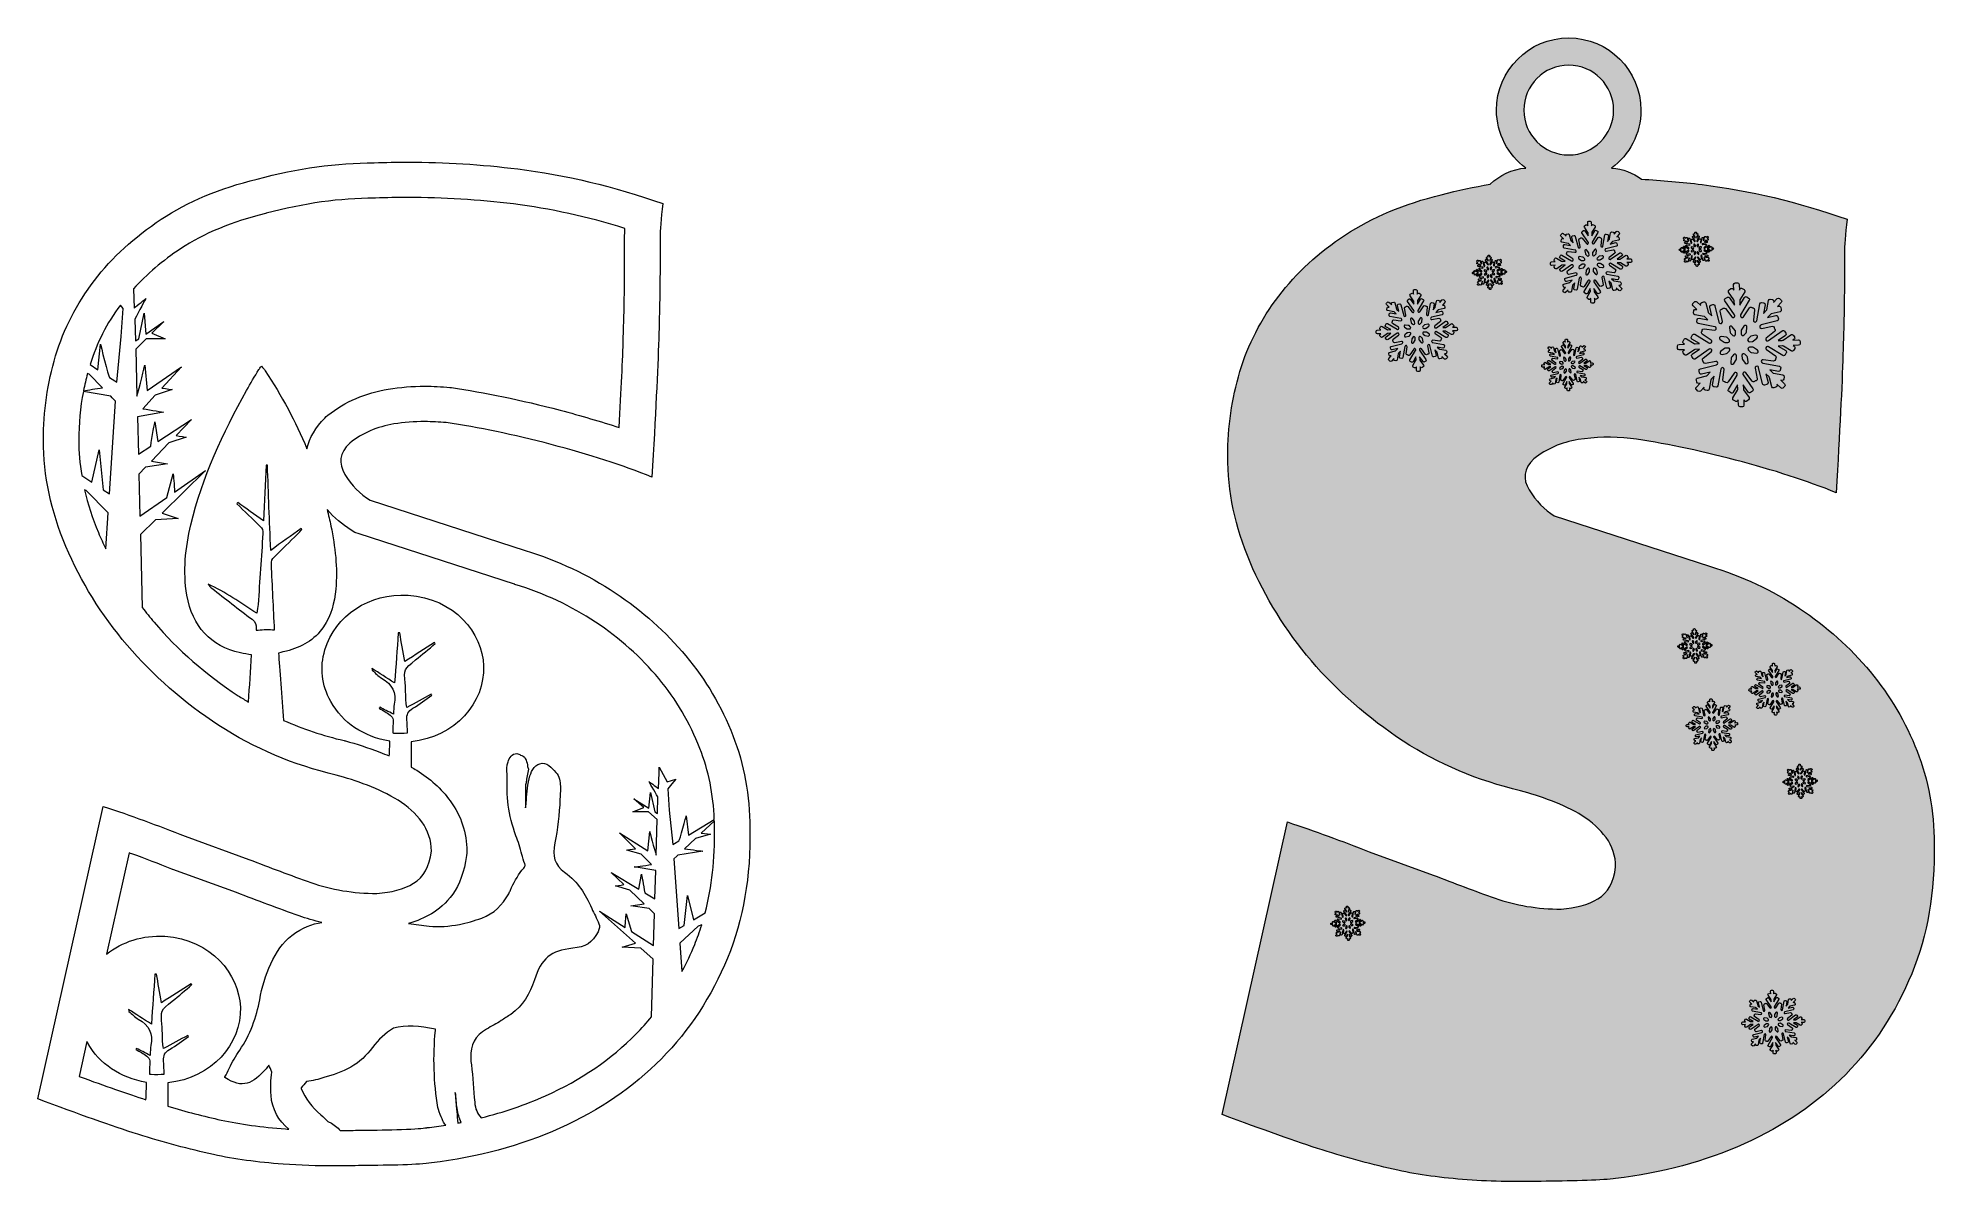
# Model space of a CAD drawing. Header units: millimetres. Extents: x 28 to 188, y -114 to -17.
import ezdxf

# ---------------------------------------------------------------- set-up
doc = ezdxf.new("R2010")
doc.units = ezdxf.units.MM
doc.header["$MEASUREMENT"] = 0
for name, color, linetype in [('engraving', 7, 'Continuous'), ('Layer 1', 7, 'Continuous'), ('Layer 2', 7, 'Continuous')]:
    doc.layers.add(name, color=color, linetype=linetype)

msp = doc.modelspace()

# ---------------------------------------------------------------- hatches: boundary and pattern name
at = {"layer": 'Layer 1'}
h = msp.add_hatch(color=2, dxfattribs=at)
h.dxf.hatch_style = 2
edge = h.paths.add_edge_path()
edge.add_spline(control_points=[(186.9, -77.7), (185.94, -75.24), (184.61, -72.99), (182.92, -70.95), (181.23, -68.91), (179.22, -67.12), (176.92, -65.58), (174.61, -64.04), (172.07, -62.85), (169.3, -62.01), (169.3, -62.01), (156.14, -57.74), (156.14, -57.74), (155.3, -57.2), (154.59, -56.47), (154.01, -55.54), (153.43, -54.62), (153.56, -53.74), (154.41, -52.89), (155.49, -52.04), (156.74, -51.5), (158.16, -51.27), (159.59, -51.04), (161.07, -51), (162.61, -51.16), (165.3, -51.54), (168.26, -52.16), (171.49, -53), (174.72, -53.85), (177.57, -54.77), (180.03, -55.77), (180.34, -50.54), (180.53, -46.64), (180.61, -44.06), (180.69, -41.48), (180.73, -39.56), (180.73, -38.29), (180.73, -37.02), (180.73, -36.08), (180.73, -35.46), (180.73, -34.85), (180.8, -33.89), (180.96, -32.58), (176.8, -31.12), (172.7, -30.13), (168.66, -29.63), (166.95, -29.42), (165.24, -29.27), (163.52, -29.18), (162.8, -28.65), (161.94, -28.3), (161, -28.23), (162.5, -27.12), (163.48, -25.33), (163.48, -23.32), (163.48, -19.94), (160.74, -17.19), (157.36, -17.19), (153.98, -17.19), (151.24, -19.94), (151.24, -23.32), (151.24, -25.33), (152.22, -27.12), (153.72, -28.23), (152.55, -28.32), (151.49, -28.83), (150.69, -29.61), (149.34, -29.83), (147.97, -30.12), (146.56, -30.5), (143.41, -31.27), (140.7, -32.4), (138.43, -33.9), (136.16, -35.4), (134.27, -37.13), (132.77, -39.1), (131.27, -41.06), (130.18, -43.19), (129.48, -45.5), (128.79, -47.81), (128.45, -50.2), (128.45, -52.66), (128.45, -55.66), (129.08, -58.66), (130.35, -61.66), (131.62, -64.66), (133.35, -67.45), (135.54, -70.03), (137.74, -72.61), (140.33, -74.87), (143.33, -76.84), (146.33, -78.8), (149.64, -80.2), (153.26, -81.05), (154.1, -81.28), (154.99, -81.57), (155.91, -81.91), (156.84, -82.26), (157.7, -82.68), (158.51, -83.18), (159.32, -83.68), (159.99, -84.3), (160.53, -85.03), (161.07, -85.76), (161.34, -86.59), (161.34, -87.51), (161.18, -88.82), (160.68, -89.72), (159.84, -90.22), (158.99, -90.72), (157.95, -91.01), (156.72, -91.09), (154.72, -91.09), (152.85, -90.78), (151.12, -90.17), (149.39, -89.55), (147.64, -88.9), (145.87, -88.2), (145.87, -88.2), (140.45, -86.24), (140.45, -86.24), (139.29, -85.78), (138.14, -85.34), (136.98, -84.91), (135.83, -84.49), (134.68, -84.09), (133.52, -83.7), (133.52, -83.7), (127.98, -108.52), (127.98, -108.52), (131.45, -109.82), (134.27, -110.82), (136.47, -111.52), (138.66, -112.21), (140.79, -112.79), (142.87, -113.25), (144.64, -113.63), (146.6, -113.9), (148.76, -114.05), (150.91, -114.21), (153.14, -114.25), (155.45, -114.17), (156.68, -114.17), (157.83, -114.15), (158.91, -114.11), (159.99, -114.07), (160.8, -114.02), (161.34, -113.94), (165.26, -113.48), (168.9, -112.5), (172.24, -111), (175.59, -109.5), (178.46, -107.53), (180.84, -105.11), (183.22, -102.69), (185.09, -99.84), (186.44, -96.57), (187.78, -93.3), (188.42, -89.63), (188.34, -85.55), (188.34, -82.78), (187.86, -80.16), (186.9, -77.7)], knot_values=[0, 0, 0, 0, 1, 1, 1, 2, 2, 2, 3, 3, 3, 4, 4, 4, 5, 5, 5, 6, 6, 6, 7, 7, 7, 8, 8, 8, 9, 9, 9, 10, 10, 10, 11, 11, 11, 12, 12, 12, 13, 13, 13, 14, 14, 14, 15, 15, 15, 16, 16, 16, 17, 17, 17, 18, 18, 18, 19, 19, 19, 20, 20, 20, 21, 21, 21, 22, 22, 22, 23, 23, 23, 24, 24, 24, 25, 25, 25, 26, 26, 26, 27, 27, 27, 28, 28, 28, 29, 29, 29, 30, 30, 30, 31, 31, 31, 32, 32, 32, 33, 33, 33, 34, 34, 34, 35, 35, 35, 36, 36, 36, 37, 37, 37, 38, 38, 38, 39, 39, 39, 40, 40, 40, 41, 41, 41, 42, 42, 42, 43, 43, 43, 44, 44, 44, 45, 45, 45, 46, 46, 46, 47, 47, 47, 48, 48, 48, 49, 49, 49, 50, 50, 50, 51, 51, 51, 52, 52, 52, 53, 53, 53, 54, 54, 54, 54], degree=3, periodic=1)
edge = h.paths.add_edge_path()
edge.add_spline(control_points=[(153.55, -23.32), (153.55, -21.22), (155.26, -19.51), (157.36, -19.51), (159.46, -19.51), (161.17, -21.22), (161.17, -23.32), (161.17, -25.42), (159.46, -27.12), (157.36, -27.12), (155.26, -27.12), (153.55, -25.42), (153.55, -23.32)], knot_values=[0, 0, 0, 0, 1, 1, 1, 2, 2, 2, 3, 3, 3, 4, 4, 4, 4], degree=3, periodic=1)

# ---------------------------------------------------------------- linework, layer by layer
at = {"layer": 'engraving', "lineweight": 0}
for points, knots in [([(162.69, -36.01), (162.69, -35.96), (162.65, -35.92), (162.59, -35.92), (162.59, -35.92), (162.29, -35.94), (162.29, -35.94), (162.29, -35.94), (162.35, -35.9), (162.35, -35.9), (162.39, -35.87), (162.4, -35.81), (162.37, -35.76), (162.37, -35.76), (162.3, -35.66), (162.3, -35.66), (162.27, -35.62), (162.21, -35.61), (162.17, -35.64), (162.17, -35.64), (161.74, -35.94), (161.74, -35.94), (161.73, -35.95), (161.71, -35.96), (161.69, -35.96), (161.69, -35.96), (161.46, -35.97), (161.46, -35.97), (161.46, -35.97), (161.87, -35.68), (161.87, -35.68), (161.91, -35.65), (161.92, -35.59), (161.89, -35.55), (161.89, -35.55), (161.82, -35.45), (161.82, -35.45), (161.79, -35.41), (161.73, -35.4), (161.69, -35.43), (161.69, -35.43), (160.91, -35.97), (160.91, -35.97), (160.9, -35.98), (160.88, -35.99), (160.86, -35.99), (160.86, -35.99), (160.86, -35.99), (160.86, -35.99), (160.77, -35.99), (160.73, -35.88), (160.8, -35.82), (160.8, -35.82), (161.26, -35.46), (161.26, -35.46), (161.3, -35.42), (161.31, -35.37), (161.28, -35.32), (161.28, -35.32), (161.26, -35.3), (161.26, -35.3), (161.25, -35.29), (161.25, -35.28), (161.25, -35.27), (161.25, -35.27), (161.24, -35.24), (161.24, -35.24), (161.23, -35.19), (161.18, -35.16), (161.13, -35.17), (161.13, -35.17), (160.54, -35.28), (160.54, -35.28), (160.45, -35.3), (160.39, -35.2), (160.45, -35.13), (160.45, -35.13), (160.46, -35.12), (160.46, -35.12), (160.48, -35.1), (160.49, -35.09), (160.51, -35.09), (160.51, -35.09), (161.41, -34.86), (161.41, -34.86), (161.46, -34.85), (161.49, -34.8), (161.48, -34.75), (161.48, -34.75), (161.45, -34.63), (161.45, -34.63), (161.44, -34.58), (161.39, -34.55), (161.34, -34.56), (161.34, -34.56), (160.86, -34.68), (160.86, -34.68), (160.86, -34.68), (161.03, -34.5), (161.03, -34.5), (161.04, -34.49), (161.06, -34.48), (161.07, -34.47), (161.07, -34.47), (161.57, -34.35), (161.57, -34.35), (161.62, -34.34), (161.65, -34.29), (161.64, -34.23), (161.64, -34.23), (161.61, -34.11), (161.61, -34.11), (161.59, -34.06), (161.54, -34.03), (161.49, -34.05), (161.49, -34.05), (161.43, -34.06), (161.43, -34.06), (161.43, -34.06), (161.64, -33.83), (161.64, -33.83), (161.67, -33.79), (161.67, -33.73), (161.63, -33.7), (161.63, -33.7), (161.54, -33.61), (161.54, -33.61), (161.51, -33.58), (161.45, -33.58), (161.41, -33.62), (161.41, -33.62), (161.21, -33.84), (161.21, -33.84), (161.21, -33.84), (161.22, -33.77), (161.22, -33.77), (161.23, -33.72), (161.19, -33.67), (161.14, -33.67), (161.14, -33.67), (161.02, -33.64), (161.02, -33.64), (160.97, -33.63), (160.92, -33.67), (160.91, -33.72), (160.91, -33.72), (160.82, -34.24), (160.82, -34.24), (160.82, -34.26), (160.81, -34.27), (160.8, -34.29), (160.8, -34.29), (160.65, -34.46), (160.65, -34.46), (160.65, -34.46), (160.73, -33.97), (160.73, -33.97), (160.74, -33.91), (160.71, -33.87), (160.65, -33.86), (160.65, -33.86), (160.53, -33.84), (160.53, -33.84), (160.48, -33.83), (160.43, -33.86), (160.42, -33.91), (160.42, -33.91), (160.26, -34.86), (160.26, -34.86), (160.26, -34.87), (160.25, -34.89), (160.24, -34.9), (160.24, -34.9), (160.24, -34.9), (160.24, -34.9), (160.18, -34.97), (160.06, -34.92), (160.07, -34.83), (160.07, -34.83), (160.15, -34.24), (160.15, -34.24), (160.15, -34.19), (160.11, -34.14), (160.06, -34.14), (160.06, -34.14), (160.04, -34.13), (160.04, -34.13), (160.03, -34.13), (160.01, -34.13), (160, -34.12), (160, -34.12), (159.98, -34.1), (159.98, -34.1), (159.94, -34.07), (159.88, -34.09), (159.85, -34.13), (159.85, -34.13), (159.52, -34.63), (159.52, -34.63), (159.47, -34.71), (159.35, -34.67), (159.35, -34.58), (159.35, -34.58), (159.35, -34.57), (159.35, -34.57), (159.35, -34.55), (159.35, -34.53), (159.36, -34.52), (159.36, -34.52), (159.84, -33.71), (159.84, -33.71), (159.86, -33.67), (159.85, -33.61), (159.81, -33.58), (159.81, -33.58), (159.7, -33.52), (159.7, -33.52), (159.66, -33.49), (159.6, -33.51), (159.57, -33.55), (159.57, -33.55), (159.32, -33.97), (159.32, -33.97), (159.32, -33.97), (159.31, -33.73), (159.31, -33.73), (159.31, -33.71), (159.32, -33.69), (159.33, -33.68), (159.33, -33.68), (159.59, -33.24), (159.59, -33.24), (159.61, -33.19), (159.6, -33.13), (159.56, -33.11), (159.56, -33.11), (159.45, -33.04), (159.45, -33.04), (159.41, -33.02), (159.35, -33.03), (159.32, -33.08), (159.32, -33.08), (159.29, -33.13), (159.29, -33.13), (159.29, -33.13), (159.27, -32.82), (159.27, -32.82), (159.27, -32.77), (159.23, -32.73), (159.18, -32.73), (159.18, -32.73), (159.06, -32.73), (159.06, -32.73), (159, -32.74), (158.96, -32.78), (158.97, -32.83), (158.97, -32.83), (158.98, -33.13), (158.98, -33.13), (158.98, -33.13), (158.94, -33.08), (158.94, -33.08), (158.91, -33.04), (158.85, -33.03), (158.81, -33.06), (158.81, -33.06), (158.71, -33.13), (158.71, -33.13), (158.67, -33.16), (158.66, -33.22), (158.69, -33.26), (158.69, -33.26), (158.99, -33.69), (158.99, -33.69), (159, -33.71), (159, -33.72), (159, -33.74), (159, -33.74), (159.01, -33.97), (159.01, -33.97), (159.01, -33.97), (158.73, -33.57), (158.73, -33.57), (158.7, -33.52), (158.64, -33.51), (158.6, -33.54), (158.6, -33.54), (158.5, -33.61), (158.5, -33.61), (158.46, -33.64), (158.45, -33.7), (158.47, -33.74), (158.47, -33.74), (159.02, -34.53), (159.02, -34.53), (159.03, -34.55), (159.04, -34.56), (159.04, -34.58), (159.04, -34.58), (159.04, -34.58), (159.04, -34.58), (159.04, -34.68), (158.92, -34.72), (158.87, -34.64), (158.87, -34.64), (158.51, -34.18), (158.51, -34.18), (158.48, -34.14), (158.42, -34.13), (158.38, -34.16), (158.38, -34.16), (158.36, -34.18), (158.36, -34.18), (158.35, -34.19), (158.33, -34.19), (158.32, -34.2), (158.32, -34.2), (158.3, -34.2), (158.3, -34.2), (158.24, -34.21), (158.21, -34.26), (158.22, -34.31), (158.22, -34.31), (158.34, -34.9), (158.34, -34.9), (158.36, -34.99), (158.25, -35.05), (158.18, -34.99), (158.18, -34.99), (158.18, -34.99), (158.18, -34.99), (158.16, -34.97), (158.15, -34.96), (158.15, -34.94), (158.15, -34.94), (157.92, -34.03), (157.92, -34.03), (157.91, -33.97), (157.86, -33.94), (157.81, -33.96), (157.81, -33.96), (157.69, -33.99), (157.69, -33.99), (157.64, -34), (157.61, -34.05), (157.62, -34.1), (157.62, -34.1), (157.74, -34.58), (157.74, -34.58), (157.74, -34.58), (157.56, -34.41), (157.56, -34.41), (157.55, -34.4), (157.54, -34.39), (157.54, -34.37), (157.54, -34.37), (157.41, -33.87), (157.41, -33.87), (157.4, -33.82), (157.35, -33.78), (157.3, -33.8), (157.3, -33.8), (157.18, -33.83), (157.18, -33.83), (157.13, -33.84), (157.1, -33.89), (157.11, -33.94), (157.11, -33.94), (157.13, -34.01), (157.13, -34.01), (157.13, -34.01), (156.9, -33.79), (156.9, -33.79), (156.86, -33.76), (156.8, -33.76), (156.77, -33.8), (156.77, -33.8), (156.68, -33.89), (156.68, -33.89), (156.65, -33.93), (156.65, -33.99), (156.69, -34.02), (156.69, -34.02), (156.91, -34.23), (156.91, -34.23), (156.91, -34.23), (156.85, -34.22), (156.85, -34.22), (156.8, -34.21), (156.75, -34.24), (156.74, -34.29), (156.74, -34.29), (156.72, -34.42), (156.72, -34.42), (156.71, -34.47), (156.74, -34.52), (156.79, -34.53), (156.79, -34.53), (157.31, -34.62), (157.31, -34.62), (157.32, -34.62), (157.34, -34.63), (157.35, -34.64), (157.35, -34.64), (157.52, -34.8), (157.52, -34.8), (157.52, -34.8), (157.04, -34.71), (157.04, -34.71), (156.99, -34.7), (156.94, -34.74), (156.93, -34.79), (156.93, -34.79), (156.91, -34.91), (156.91, -34.91), (156.9, -34.96), (156.93, -35.01), (156.98, -35.02), (156.98, -35.02), (157.92, -35.19), (157.92, -35.19), (157.93, -35.19), (157.95, -35.2), (157.96, -35.21), (157.96, -35.21), (157.97, -35.22), (157.97, -35.22), (158.04, -35.28), (157.98, -35.39), (157.89, -35.38), (157.89, -35.38), (157.31, -35.31), (157.31, -35.31), (157.26, -35.3), (157.21, -35.34), (157.2, -35.39), (157.2, -35.39), (157.2, -35.41), (157.2, -35.41), (157.2, -35.43), (157.2, -35.44), (157.19, -35.45), (157.19, -35.45), (157.17, -35.47), (157.17, -35.47), (157.15, -35.52), (157.16, -35.57), (157.2, -35.6), (157.2, -35.6), (157.7, -35.94), (157.7, -35.94), (157.78, -35.99), (157.74, -36.11), (157.65, -36.12), (157.65, -36.12), (157.64, -36.12), (157.64, -36.12), (157.62, -36.12), (157.6, -36.11), (157.59, -36.1), (157.59, -36.1), (156.79, -35.62), (156.79, -35.62), (156.75, -35.59), (156.69, -35.6), (156.66, -35.65), (156.66, -35.65), (156.6, -35.75), (156.6, -35.75), (156.57, -35.8), (156.59, -35.86), (156.63, -35.88), (156.63, -35.88), (157.05, -36.14), (157.05, -36.14), (157.05, -36.14), (156.81, -36.15), (156.81, -36.15), (156.79, -36.15), (156.77, -36.14), (156.76, -36.13), (156.76, -36.13), (156.32, -35.87), (156.32, -35.87), (156.28, -35.84), (156.22, -35.86), (156.19, -35.9), (156.19, -35.9), (156.13, -36.01), (156.13, -36.01), (156.1, -36.05), (156.12, -36.11), (156.16, -36.14), (156.16, -36.14), (156.22, -36.17), (156.22, -36.17), (156.22, -36.17), (155.91, -36.18), (155.91, -36.18), (155.86, -36.18), (155.81, -36.23), (155.82, -36.28), (155.82, -36.28), (155.82, -36.4), (155.82, -36.4), (155.82, -36.46), (155.87, -36.5), (155.92, -36.49), (155.92, -36.49), (156.22, -36.48), (156.22, -36.48), (156.22, -36.48), (156.16, -36.52), (156.16, -36.52), (156.12, -36.55), (156.11, -36.61), (156.14, -36.65), (156.14, -36.65), (156.21, -36.75), (156.21, -36.75), (156.24, -36.8), (156.3, -36.81), (156.34, -36.78), (156.34, -36.78), (156.77, -36.48), (156.77, -36.48), (156.78, -36.47), (156.8, -36.46), (156.82, -36.46), (156.82, -36.46), (157.05, -36.45), (157.05, -36.45), (157.05, -36.45), (156.65, -36.74), (156.65, -36.74), (156.6, -36.77), (156.59, -36.83), (156.62, -36.87), (156.62, -36.87), (156.69, -36.97), (156.69, -36.97), (156.72, -37.01), (156.78, -37.02), (156.82, -36.99), (156.82, -36.99), (157.6, -36.45), (157.6, -36.45), (157.61, -36.43), (157.63, -36.43), (157.65, -36.43), (157.65, -36.43), (157.65, -36.43), (157.65, -36.43), (157.75, -36.42), (157.79, -36.54), (157.72, -36.6), (157.72, -36.6), (157.25, -36.96), (157.25, -36.96), (157.21, -36.99), (157.2, -37.05), (157.24, -37.09), (157.24, -37.09), (157.25, -37.11), (157.25, -37.11), (157.26, -37.13), (157.27, -37.14), (157.27, -37.15), (157.27, -37.15), (157.27, -37.18), (157.27, -37.18), (157.28, -37.23), (157.33, -37.26), (157.38, -37.25), (157.38, -37.25), (157.97, -37.13), (157.97, -37.13), (158.06, -37.12), (158.12, -37.22), (158.06, -37.29), (158.06, -37.29), (158.05, -37.3), (158.05, -37.3), (158.04, -37.31), (158.02, -37.32), (158, -37.33), (158, -37.33), (157.1, -37.56), (157.1, -37.56), (157.05, -37.57), (157.02, -37.62), (157.03, -37.67), (157.03, -37.67), (157.06, -37.79), (157.06, -37.79), (157.08, -37.84), (157.13, -37.87), (157.18, -37.86), (157.18, -37.86), (157.65, -37.74), (157.65, -37.74), (157.65, -37.74), (157.49, -37.92), (157.49, -37.92), (157.47, -37.93), (157.46, -37.94), (157.44, -37.95), (157.44, -37.95), (156.95, -38.07), (156.95, -38.07), (156.9, -38.08), (156.87, -38.13), (156.88, -38.18), (156.88, -38.18), (156.91, -38.3), (156.91, -38.3), (156.92, -38.35), (156.97, -38.39), (157.02, -38.37), (157.02, -38.37), (157.09, -38.36), (157.09, -38.36), (157.09, -38.36), (156.88, -38.59), (156.88, -38.59), (156.84, -38.63), (156.84, -38.69), (156.88, -38.72), (156.88, -38.72), (156.97, -38.8), (156.97, -38.8), (157.01, -38.84), (157.07, -38.84), (157.1, -38.8), (157.1, -38.8), (157.31, -38.58), (157.31, -38.58), (157.31, -38.58), (157.29, -38.64), (157.29, -38.64), (157.29, -38.7), (157.32, -38.74), (157.37, -38.75), (157.37, -38.75), (157.49, -38.77), (157.49, -38.77), (157.54, -38.78), (157.59, -38.75), (157.6, -38.7), (157.6, -38.7), (157.69, -38.18), (157.69, -38.18), (157.69, -38.16), (157.7, -38.14), (157.71, -38.13), (157.71, -38.13), (157.87, -37.96), (157.87, -37.96), (157.87, -37.96), (157.78, -38.45), (157.78, -38.45), (157.77, -38.5), (157.81, -38.55), (157.86, -38.56), (157.86, -38.56), (157.98, -38.58), (157.98, -38.58), (158.03, -38.59), (158.08, -38.56), (158.09, -38.51), (158.09, -38.51), (158.25, -37.56), (158.25, -37.56), (158.26, -37.54), (158.26, -37.53), (158.28, -37.51), (158.28, -37.51), (158.28, -37.51), (158.28, -37.51), (158.34, -37.45), (158.45, -37.5), (158.44, -37.59), (158.44, -37.59), (158.37, -38.18), (158.37, -38.18), (158.36, -38.23), (158.4, -38.28), (158.45, -38.28), (158.45, -38.28), (158.47, -38.29), (158.47, -38.29), (158.49, -38.29), (158.5, -38.29), (158.51, -38.3), (158.51, -38.3), (158.53, -38.31), (158.53, -38.31), (158.58, -38.34), (158.64, -38.33), (158.66, -38.29), (158.66, -38.29), (158.99, -37.79), (158.99, -37.79), (159.05, -37.71), (159.16, -37.75), (159.17, -37.84), (159.17, -37.84), (159.17, -37.85), (159.17, -37.85), (159.17, -37.87), (159.16, -37.88), (159.15, -37.9), (159.15, -37.9), (158.68, -38.71), (158.68, -38.71), (158.65, -38.75), (158.66, -38.81), (158.71, -38.83), (158.71, -38.83), (158.81, -38.9), (158.81, -38.9), (158.86, -38.93), (158.92, -38.91), (158.94, -38.87), (158.94, -38.87), (159.19, -38.45), (159.19, -38.45), (159.19, -38.45), (159.2, -38.69), (159.2, -38.69), (159.2, -38.71), (159.2, -38.72), (159.19, -38.74), (159.19, -38.74), (158.93, -39.18), (158.93, -39.18), (158.9, -39.23), (158.91, -39.28), (158.96, -39.31), (158.96, -39.31), (159.06, -39.37), (159.06, -39.37), (159.11, -39.4), (159.17, -39.39), (159.19, -39.34), (159.19, -39.34), (159.23, -39.29), (159.23, -39.29), (159.23, -39.29), (159.24, -39.6), (159.24, -39.6), (159.24, -39.65), (159.28, -39.69), (159.34, -39.69), (159.34, -39.69), (159.46, -39.69), (159.46, -39.69), (159.51, -39.68), (159.55, -39.64), (159.55, -39.59), (159.55, -39.59), (159.54, -39.28), (159.54, -39.28), (159.54, -39.28), (159.57, -39.34), (159.57, -39.34), (159.6, -39.38), (159.66, -39.39), (159.71, -39.36), (159.71, -39.36), (159.81, -39.29), (159.81, -39.29), (159.85, -39.26), (159.86, -39.2), (159.83, -39.16), (159.83, -39.16), (159.53, -38.73), (159.53, -38.73), (159.52, -38.71), (159.51, -38.69), (159.51, -38.68), (159.51, -38.68), (159.5, -38.44), (159.5, -38.44), (159.5, -38.44), (159.78, -38.85), (159.78, -38.85), (159.81, -38.9), (159.87, -38.91), (159.92, -38.88), (159.92, -38.88), (160.02, -38.81), (160.02, -38.81), (160.06, -38.78), (160.07, -38.72), (160.04, -38.67), (160.04, -38.67), (159.49, -37.89), (159.49, -37.89), (159.48, -37.87), (159.48, -37.86), (159.48, -37.84), (159.48, -37.84), (159.48, -37.84), (159.48, -37.84), (159.47, -37.74), (159.59, -37.7), (159.65, -37.77), (159.65, -37.77), (160.01, -38.24), (160.01, -38.24), (160.04, -38.28), (160.1, -38.29), (160.14, -38.26), (160.14, -38.26), (160.16, -38.24), (160.16, -38.24), (160.17, -38.23), (160.18, -38.23), (160.2, -38.22), (160.2, -38.22), (160.22, -38.22), (160.22, -38.22), (160.27, -38.21), (160.3, -38.16), (160.29, -38.11), (160.29, -38.11), (160.18, -37.52), (160.18, -37.52), (160.16, -37.43), (160.27, -37.37), (160.33, -37.43), (160.33, -37.43), (160.34, -37.43), (160.34, -37.43), (160.35, -37.45), (160.36, -37.46), (160.37, -37.48), (160.37, -37.48), (160.59, -38.39), (160.59, -38.39), (160.6, -38.44), (160.66, -38.47), (160.71, -38.46), (160.71, -38.46), (160.82, -38.43), (160.82, -38.43), (160.87, -38.42), (160.91, -38.37), (160.89, -38.32), (160.89, -38.32), (160.77, -37.84), (160.77, -37.84), (160.77, -37.84), (160.95, -38), (160.95, -38), (160.96, -38.02), (160.97, -38.03), (160.98, -38.05), (160.98, -38.05), (161.1, -38.55), (161.1, -38.55), (161.11, -38.6), (161.16, -38.63), (161.22, -38.62), (161.22, -38.62), (161.33, -38.59), (161.33, -38.59), (161.38, -38.58), (161.41, -38.53), (161.4, -38.48), (161.4, -38.48), (161.39, -38.41), (161.39, -38.41), (161.39, -38.41), (161.61, -38.62), (161.61, -38.62), (161.65, -38.66), (161.71, -38.66), (161.75, -38.62), (161.75, -38.62), (161.83, -38.53), (161.83, -38.53), (161.86, -38.49), (161.86, -38.43), (161.82, -38.4), (161.82, -38.4), (161.6, -38.19), (161.6, -38.19), (161.6, -38.19), (161.67, -38.2), (161.67, -38.2), (161.72, -38.21), (161.77, -38.18), (161.78, -38.12), (161.78, -38.12), (161.8, -38), (161.8, -38), (161.81, -37.95), (161.77, -37.9), (161.72, -37.89), (161.72, -37.89), (161.21, -37.8), (161.21, -37.8), (161.19, -37.8), (161.17, -37.79), (161.16, -37.78), (161.16, -37.78), (160.99, -37.62), (160.99, -37.62), (160.99, -37.62), (161.48, -37.71), (161.48, -37.71), (161.53, -37.71), (161.58, -37.68), (161.59, -37.63), (161.59, -37.63), (161.61, -37.51), (161.61, -37.51), (161.62, -37.46), (161.58, -37.41), (161.53, -37.4), (161.53, -37.4), (160.6, -37.23), (160.6, -37.23), (160.58, -37.23), (160.56, -37.22), (160.55, -37.21), (160.55, -37.21), (160.55, -37.2), (160.55, -37.2), (160.48, -37.14), (160.53, -37.03), (160.62, -37.04), (160.62, -37.04), (161.2, -37.11), (161.2, -37.11), (161.26, -37.12), (161.3, -37.08), (161.31, -37.03), (161.31, -37.03), (161.31, -37.01), (161.31, -37.01), (161.31, -36.99), (161.32, -36.98), (161.33, -36.97), (161.33, -36.97), (161.34, -36.95), (161.34, -36.95), (161.37, -36.9), (161.36, -36.84), (161.31, -36.82), (161.31, -36.82), (160.81, -36.48), (160.81, -36.48), (160.74, -36.42), (160.77, -36.31), (160.86, -36.3), (160.86, -36.3), (160.87, -36.3), (160.87, -36.3), (160.89, -36.3), (160.91, -36.31), (160.93, -36.32), (160.93, -36.32), (161.72, -36.8), (161.72, -36.8), (161.77, -36.83), (161.83, -36.81), (161.85, -36.77), (161.85, -36.77), (161.92, -36.66), (161.92, -36.66), (161.94, -36.62), (161.93, -36.56), (161.88, -36.53), (161.88, -36.53), (161.47, -36.28), (161.47, -36.28), (161.47, -36.28), (161.7, -36.27), (161.7, -36.27), (161.72, -36.27), (161.74, -36.27), (161.76, -36.28), (161.76, -36.28), (162.19, -36.55), (162.19, -36.55), (162.24, -36.58), (162.3, -36.56), (162.32, -36.52), (162.32, -36.52), (162.39, -36.41), (162.39, -36.41), (162.41, -36.37), (162.4, -36.31), (162.35, -36.28), (162.35, -36.28), (162.3, -36.25), (162.3, -36.25), (162.3, -36.25), (162.61, -36.24), (162.61, -36.24), (162.66, -36.23), (162.7, -36.19), (162.7, -36.14), (162.7, -36.14), (162.69, -36.01), (162.69, -36.01)], [0, 0, 0, 0, 1, 1, 1, 2, 2, 2, 3, 3, 3, 4, 4, 4, 5, 5, 5, 6, 6, 6, 7, 7, 7, 8, 8, 8, 9, 9, 9, 10, 10, 10, 11, 11, 11, 12, 12, 12, 13, 13, 13, 14, 14, 14, 15, 15, 15, 16, 16, 16, 17, 17, 17, 18, 18, 18, 19, 19, 19, 20, 20, 20, 21, 21, 21, 22, 22, 22, 23, 23, 23, 24, 24, 24, 25, 25, 25, 26, 26, 26, 27, 27, 27, 28, 28, 28, 29, 29, 29, 30, 30, 30, 31, 31, 31, 32, 32, 32, 33, 33, 33, 34, 34, 34, 35, 35, 35, 36, 36, 36, 37, 37, 37, 38, 38, 38, 39, 39, 39, 40, 40, 40, 41, 41, 41, 42, 42, 42, 43, 43, 43, 44, 44, 44, 45, 45, 45, 46, 46, 46, 47, 47, 47, 48, 48, 48, 49, 49, 49, 50, 50, 50, 51, 51, 51, 52, 52, 52, 53, 53, 53, 54, 54, 54, 55, 55, 55, 56, 56, 56, 57, 57, 57, 58, 58, 58, 59, 59, 59, 60, 60, 60, 61, 61, 61, 62, 62, 62, 63, 63, 63, 64, 64, 64, 65, 65, 65, 66, 66, 66, 67, 67, 67, 68, 68, 68, 69, 69, 69, 70, 70, 70, 71, 71, 71, 72, 72, 72, 73, 73, 73, 74, 74, 74, 75, 75, 75, 76, 76, 76, 77, 77, 77, 78, 78, 78, 79, 79, 79, 80, 80, 80, 81, 81, 81, 82, 82, 82, 83, 83, 83, 84, 84, 84, 85, 85, 85, 86, 86, 86, 87, 87, 87, 88, 88, 88, 89, 89, 89, 90, 90, 90, 91, 91, 91, 92, 92, 92, 93, 93, 93, 94, 94, 94, 95, 95, 95, 96, 96, 96, 97, 97, 97, 98, 98, 98, 99, 99, 99, 100, 100, 100, 101, 101, 101, 102, 102, 102, 103, 103, 103, 104, 104, 104, 105, 105, 105, 106, 106, 106, 107, 107, 107, 108, 108, 108, 109, 109, 109, 110, 110, 110, 111, 111, 111, 112, 112, 112, 113, 113, 113, 114, 114, 114, 115, 115, 115, 116, 116, 116, 117, 117, 117, 118, 118, 118, 119, 119, 119, 120, 120, 120, 121, 121, 121, 122, 122, 122, 123, 123, 123, 124, 124, 124, 125, 125, 125, 126, 126, 126, 127, 127, 127, 128, 128, 128, 129, 129, 129, 130, 130, 130, 131, 131, 131, 132, 132, 132, 133, 133, 133, 134, 134, 134, 135, 135, 135, 136, 136, 136, 137, 137, 137, 138, 138, 138, 139, 139, 139, 140, 140, 140, 141, 141, 141, 142, 142, 142, 143, 143, 143, 144, 144, 144, 145, 145, 145, 146, 146, 146, 147, 147, 147, 148, 148, 148, 149, 149, 149, 150, 150, 150, 151, 151, 151, 152, 152, 152, 153, 153, 153, 154, 154, 154, 155, 155, 155, 156, 156, 156, 157, 157, 157, 158, 158, 158, 159, 159, 159, 160, 160, 160, 161, 161, 161, 162, 162, 162, 163, 163, 163, 164, 164, 164, 165, 165, 165, 166, 166, 166, 167, 167, 167, 168, 168, 168, 169, 169, 169, 170, 170, 170, 171, 171, 171, 172, 172, 172, 173, 173, 173, 174, 174, 174, 175, 175, 175, 176, 176, 176, 177, 177, 177, 178, 178, 178, 179, 179, 179, 180, 180, 180, 181, 181, 181, 182, 182, 182, 183, 183, 183, 184, 184, 184, 185, 185, 185, 186, 186, 186, 187, 187, 187, 188, 188, 188, 189, 189, 189, 190, 190, 190, 191, 191, 191, 192, 192, 192, 193, 193, 193, 194, 194, 194, 195, 195, 195, 196, 196, 196, 197, 197, 197, 198, 198, 198, 199, 199, 199, 200, 200, 200, 201, 201, 201, 202, 202, 202, 203, 203, 203, 204, 204, 204, 205, 205, 205, 206, 206, 206, 207, 207, 207, 208, 208, 208, 209, 209, 209, 210, 210, 210, 211, 211, 211, 212, 212, 212, 213, 213, 213, 214, 214, 214, 215, 215, 215, 216, 216, 216, 217, 217, 217, 218, 218, 218, 219, 219, 219, 220, 220, 220, 221, 221, 221, 222, 222, 222, 223, 223, 223, 224, 224, 224, 225, 225, 225, 226, 226, 226, 227, 227, 227, 228, 228, 228, 229, 229, 229, 230, 230, 230, 231, 231, 231, 232, 232, 232, 233, 233, 233, 234, 234, 234, 235, 235, 235, 236, 236, 236, 237, 237, 237, 238, 238, 238, 239, 239, 239, 240, 240, 240, 241, 241, 241, 242, 242, 242, 243, 243, 243, 244, 244, 244, 245, 245, 245, 246, 246, 246, 247, 247, 247, 248, 248, 248, 249, 249, 249, 250, 250, 250, 251, 251, 251, 252, 252, 252, 253, 253, 253, 254, 254, 254, 255, 255, 255, 256, 256, 256, 257, 257, 257, 258, 258, 258, 259, 259, 259, 260, 260, 260, 261, 261, 261, 262, 262, 262, 263, 263, 263, 264, 264, 264, 265, 265, 265, 266, 266, 266, 267, 267, 267, 268, 268, 268, 269, 269, 269, 270, 270, 270, 271, 271, 271, 272, 272, 272, 273, 273, 273, 274, 274, 274, 275, 275, 275, 276, 276, 276, 277, 277, 277, 278, 278, 278, 279, 279, 279, 280, 280, 280, 281, 281, 281, 282, 282, 282, 283, 283, 283, 284, 284, 284, 285, 285, 285, 286, 286, 286, 287, 287, 287, 288, 288, 288, 289, 289, 289, 290, 290, 290, 291, 291, 291, 292, 292, 292, 293, 293, 293, 294, 294, 294, 295, 295, 295, 296, 296, 296, 297, 297, 297, 298, 298, 298, 299, 299, 299, 300, 300, 300, 301, 301, 301, 302, 302, 302, 303, 303, 303, 304, 304, 304, 305, 305, 305, 306, 306, 306, 307, 307, 307, 308, 308, 308, 309, 309, 309, 310, 310, 310, 311, 311, 311, 312, 312, 312, 313, 313, 313, 314, 314, 314, 315, 315, 315, 316, 316, 316, 317, 317, 317, 318, 318, 318, 319, 319, 319, 320, 320, 320, 321, 321, 321, 322, 322, 322, 323, 323, 323, 324, 324, 324, 325, 325, 325, 326, 326, 326, 327, 327, 327, 328, 328, 328, 329, 329, 329, 330, 330, 330, 331, 331, 331, 332, 332, 332, 333, 333, 333, 334, 334, 334, 335, 335, 335, 336, 336, 336, 336]), ([(169.62, -35.04), (169.62, -35.02), (169.6, -35), (169.58, -35), (169.58, -35), (169.46, -35), (169.46, -35), (169.46, -35), (169.48, -34.99), (169.48, -34.99), (169.5, -34.98), (169.5, -34.95), (169.49, -34.93), (169.49, -34.93), (169.46, -34.89), (169.46, -34.89), (169.45, -34.87), (169.42, -34.87), (169.4, -34.88), (169.4, -34.88), (169.23, -35.01), (169.23, -35.01), (169.22, -35.01), (169.21, -35.01), (169.2, -35.01), (169.2, -35.01), (169.11, -35.02), (169.11, -35.02), (169.11, -35.02), (169.28, -34.9), (169.28, -34.9), (169.3, -34.89), (169.3, -34.86), (169.29, -34.84), (169.29, -34.84), (169.26, -34.8), (169.26, -34.8), (169.25, -34.78), (169.22, -34.78), (169.2, -34.79), (169.2, -34.79), (168.88, -35.02), (168.88, -35.02), (168.87, -35.03), (168.86, -35.03), (168.86, -35.03), (168.86, -35.03), (168.85, -35.03), (168.85, -35.03), (168.82, -35.03), (168.8, -34.98), (168.83, -34.96), (168.83, -34.96), (169.02, -34.8), (169.02, -34.8), (169.04, -34.79), (169.04, -34.76), (169.03, -34.75), (169.03, -34.75), (169.02, -34.74), (169.02, -34.74), (169.02, -34.73), (169.02, -34.73), (169.02, -34.72), (169.02, -34.72), (169.01, -34.71), (169.01, -34.71), (169.01, -34.69), (168.99, -34.68), (168.97, -34.68), (168.97, -34.68), (168.72, -34.73), (168.72, -34.73), (168.68, -34.74), (168.66, -34.69), (168.68, -34.67), (168.68, -34.67), (168.69, -34.66), (168.69, -34.66), (168.69, -34.66), (168.7, -34.65), (168.71, -34.65), (168.71, -34.65), (169.09, -34.55), (169.09, -34.55), (169.11, -34.55), (169.12, -34.53), (169.11, -34.51), (169.11, -34.51), (169.1, -34.46), (169.1, -34.46), (169.1, -34.43), (169.08, -34.42), (169.05, -34.43), (169.05, -34.43), (168.86, -34.48), (168.86, -34.48), (168.86, -34.48), (168.92, -34.4), (168.92, -34.4), (168.93, -34.4), (168.94, -34.39), (168.94, -34.39), (168.94, -34.39), (169.15, -34.34), (169.15, -34.34), (169.17, -34.33), (169.19, -34.31), (169.18, -34.29), (169.18, -34.29), (169.17, -34.24), (169.17, -34.24), (169.16, -34.22), (169.14, -34.21), (169.12, -34.21), (169.12, -34.21), (169.09, -34.22), (169.09, -34.22), (169.09, -34.22), (169.18, -34.12), (169.18, -34.12), (169.2, -34.1), (169.19, -34.08), (169.18, -34.06), (169.18, -34.06), (169.14, -34.03), (169.14, -34.03), (169.13, -34.01), (169.1, -34.02), (169.09, -34.03), (169.09, -34.03), (169, -34.12), (169, -34.12), (169, -34.12), (169, -34.1), (169, -34.1), (169.01, -34.08), (168.99, -34.05), (168.97, -34.05), (168.97, -34.05), (168.92, -34.04), (168.92, -34.04), (168.9, -34.04), (168.88, -34.05), (168.88, -34.07), (168.88, -34.07), (168.84, -34.29), (168.84, -34.29), (168.84, -34.3), (168.83, -34.31), (168.83, -34.31), (168.83, -34.31), (168.76, -34.38), (168.76, -34.38), (168.76, -34.38), (168.8, -34.18), (168.8, -34.18), (168.8, -34.16), (168.79, -34.14), (168.77, -34.13), (168.77, -34.13), (168.72, -34.12), (168.72, -34.12), (168.7, -34.12), (168.67, -34.13), (168.67, -34.15), (168.67, -34.15), (168.6, -34.55), (168.6, -34.55), (168.6, -34.56), (168.6, -34.57), (168.59, -34.57), (168.59, -34.57), (168.59, -34.57), (168.59, -34.57), (168.57, -34.6), (168.52, -34.58), (168.52, -34.54), (168.52, -34.54), (168.55, -34.29), (168.55, -34.29), (168.56, -34.27), (168.54, -34.25), (168.52, -34.25), (168.52, -34.25), (168.51, -34.25), (168.51, -34.25), (168.5, -34.25), (168.5, -34.24), (168.49, -34.24), (168.49, -34.24), (168.48, -34.24), (168.48, -34.24), (168.47, -34.22), (168.44, -34.23), (168.43, -34.25), (168.43, -34.25), (168.29, -34.46), (168.29, -34.46), (168.27, -34.49), (168.22, -34.47), (168.22, -34.44), (168.22, -34.44), (168.22, -34.43), (168.22, -34.43), (168.22, -34.42), (168.22, -34.42), (168.22, -34.41), (168.22, -34.41), (168.42, -34.07), (168.42, -34.07), (168.44, -34.05), (168.43, -34.03), (168.41, -34.02), (168.41, -34.02), (168.37, -33.99), (168.37, -33.99), (168.35, -33.98), (168.32, -33.98), (168.31, -34), (168.31, -34), (168.21, -34.18), (168.21, -34.18), (168.21, -34.18), (168.2, -34.08), (168.2, -34.08), (168.2, -34.07), (168.21, -34.06), (168.21, -34.06), (168.21, -34.06), (168.32, -33.87), (168.32, -33.87), (168.33, -33.85), (168.32, -33.83), (168.31, -33.82), (168.31, -33.82), (168.26, -33.79), (168.26, -33.79), (168.24, -33.78), (168.22, -33.78), (168.21, -33.8), (168.21, -33.8), (168.19, -33.83), (168.19, -33.83), (168.19, -33.83), (168.19, -33.7), (168.19, -33.7), (168.19, -33.67), (168.17, -33.66), (168.15, -33.66), (168.15, -33.66), (168.1, -33.66), (168.1, -33.66), (168.07, -33.66), (168.06, -33.68), (168.06, -33.7), (168.06, -33.7), (168.06, -33.83), (168.06, -33.83), (168.06, -33.83), (168.05, -33.8), (168.05, -33.8), (168.03, -33.79), (168.01, -33.78), (167.99, -33.8), (167.99, -33.8), (167.95, -33.82), (167.95, -33.82), (167.93, -33.84), (167.93, -33.86), (167.94, -33.88), (167.94, -33.88), (168.07, -34.06), (168.07, -34.06), (168.07, -34.07), (168.07, -34.08), (168.07, -34.08), (168.07, -34.08), (168.08, -34.18), (168.08, -34.18), (168.08, -34.18), (167.96, -34.01), (167.96, -34.01), (167.95, -33.99), (167.92, -33.99), (167.9, -34), (167.9, -34), (167.86, -34.03), (167.86, -34.03), (167.84, -34.04), (167.84, -34.07), (167.85, -34.08), (167.85, -34.08), (168.08, -34.41), (168.08, -34.41), (168.08, -34.42), (168.09, -34.43), (168.09, -34.44), (168.09, -34.44), (168.09, -34.44), (168.09, -34.44), (168.09, -34.47), (168.04, -34.49), (168.02, -34.46), (168.02, -34.46), (167.87, -34.27), (167.87, -34.27), (167.85, -34.25), (167.83, -34.25), (167.81, -34.26), (167.81, -34.26), (167.8, -34.27), (167.8, -34.27), (167.8, -34.27), (167.79, -34.27), (167.79, -34.27), (167.79, -34.27), (167.78, -34.28), (167.78, -34.28), (167.75, -34.28), (167.74, -34.3), (167.75, -34.32), (167.75, -34.32), (167.79, -34.57), (167.79, -34.57), (167.8, -34.61), (167.76, -34.63), (167.73, -34.61), (167.73, -34.61), (167.73, -34.61), (167.73, -34.61), (167.72, -34.6), (167.72, -34.59), (167.71, -34.59), (167.71, -34.59), (167.62, -34.2), (167.62, -34.2), (167.61, -34.18), (167.59, -34.17), (167.57, -34.17), (167.57, -34.17), (167.52, -34.19), (167.52, -34.19), (167.5, -34.19), (167.49, -34.21), (167.49, -34.23), (167.49, -34.23), (167.54, -34.43), (167.54, -34.43), (167.54, -34.43), (167.47, -34.37), (167.47, -34.37), (167.46, -34.36), (167.46, -34.35), (167.46, -34.35), (167.46, -34.35), (167.41, -34.14), (167.41, -34.14), (167.4, -34.11), (167.38, -34.1), (167.36, -34.11), (167.36, -34.11), (167.31, -34.12), (167.31, -34.12), (167.29, -34.12), (167.27, -34.15), (167.28, -34.17), (167.28, -34.17), (167.29, -34.19), (167.29, -34.19), (167.29, -34.19), (167.19, -34.1), (167.19, -34.1), (167.17, -34.09), (167.15, -34.09), (167.13, -34.11), (167.13, -34.11), (167.1, -34.14), (167.1, -34.14), (167.08, -34.16), (167.09, -34.19), (167.1, -34.2), (167.1, -34.2), (167.19, -34.29), (167.19, -34.29), (167.19, -34.29), (167.17, -34.28), (167.17, -34.28), (167.15, -34.28), (167.13, -34.29), (167.12, -34.32), (167.12, -34.32), (167.11, -34.37), (167.11, -34.37), (167.11, -34.39), (167.12, -34.41), (167.14, -34.41), (167.14, -34.41), (167.36, -34.45), (167.36, -34.45), (167.37, -34.45), (167.37, -34.46), (167.38, -34.46), (167.38, -34.46), (167.45, -34.53), (167.45, -34.53), (167.45, -34.53), (167.25, -34.49), (167.25, -34.49), (167.23, -34.49), (167.21, -34.5), (167.2, -34.52), (167.2, -34.52), (167.19, -34.57), (167.19, -34.57), (167.19, -34.6), (167.2, -34.62), (167.22, -34.62), (167.22, -34.62), (167.62, -34.69), (167.62, -34.69), (167.62, -34.69), (167.63, -34.7), (167.64, -34.7), (167.64, -34.7), (167.64, -34.7), (167.64, -34.7), (167.67, -34.73), (167.64, -34.78), (167.61, -34.77), (167.61, -34.77), (167.36, -34.74), (167.36, -34.74), (167.34, -34.74), (167.32, -34.75), (167.32, -34.77), (167.32, -34.77), (167.32, -34.78), (167.32, -34.78), (167.32, -34.79), (167.31, -34.8), (167.31, -34.8), (167.31, -34.8), (167.3, -34.81), (167.3, -34.81), (167.29, -34.83), (167.3, -34.85), (167.32, -34.87), (167.32, -34.87), (167.53, -35.01), (167.53, -35.01), (167.56, -35.03), (167.54, -35.08), (167.51, -35.08), (167.51, -35.08), (167.5, -35.08), (167.5, -35.08), (167.49, -35.08), (167.48, -35.08), (167.48, -35.07), (167.48, -35.07), (167.14, -34.87), (167.14, -34.87), (167.12, -34.86), (167.1, -34.87), (167.09, -34.88), (167.09, -34.88), (167.06, -34.93), (167.06, -34.93), (167.05, -34.95), (167.06, -34.97), (167.08, -34.98), (167.08, -34.98), (167.25, -35.09), (167.25, -35.09), (167.25, -35.09), (167.15, -35.09), (167.15, -35.09), (167.14, -35.09), (167.14, -35.09), (167.13, -35.09), (167.13, -35.09), (166.95, -34.98), (166.95, -34.98), (166.93, -34.96), (166.9, -34.97), (166.89, -34.99), (166.89, -34.99), (166.87, -35.03), (166.87, -35.03), (166.85, -35.05), (166.86, -35.08), (166.88, -35.09), (166.88, -35.09), (166.9, -35.1), (166.9, -35.1), (166.9, -35.1), (166.77, -35.11), (166.77, -35.11), (166.75, -35.11), (166.73, -35.13), (166.73, -35.15), (166.73, -35.15), (166.74, -35.2), (166.74, -35.2), (166.74, -35.22), (166.76, -35.24), (166.78, -35.24), (166.78, -35.24), (166.9, -35.23), (166.9, -35.23), (166.9, -35.23), (166.88, -35.25), (166.88, -35.25), (166.86, -35.26), (166.86, -35.29), (166.87, -35.31), (166.87, -35.31), (166.9, -35.35), (166.9, -35.35), (166.91, -35.37), (166.94, -35.37), (166.96, -35.36), (166.96, -35.36), (167.14, -35.23), (167.14, -35.23), (167.14, -35.23), (167.15, -35.23), (167.16, -35.23), (167.16, -35.23), (167.25, -35.22), (167.25, -35.22), (167.25, -35.22), (167.08, -35.34), (167.08, -35.34), (167.06, -35.35), (167.06, -35.38), (167.07, -35.4), (167.07, -35.4), (167.1, -35.44), (167.1, -35.44), (167.11, -35.46), (167.14, -35.46), (167.16, -35.45), (167.16, -35.45), (167.48, -35.22), (167.48, -35.22), (167.49, -35.21), (167.5, -35.21), (167.51, -35.21), (167.51, -35.21), (167.51, -35.21), (167.51, -35.21), (167.55, -35.21), (167.56, -35.26), (167.53, -35.28), (167.53, -35.28), (167.34, -35.44), (167.34, -35.44), (167.32, -35.45), (167.32, -35.47), (167.33, -35.49), (167.33, -35.49), (167.34, -35.5), (167.34, -35.5), (167.34, -35.5), (167.34, -35.51), (167.34, -35.52), (167.34, -35.52), (167.35, -35.53), (167.35, -35.53), (167.35, -35.55), (167.37, -35.56), (167.39, -35.56), (167.39, -35.56), (167.64, -35.51), (167.64, -35.51), (167.68, -35.5), (167.7, -35.55), (167.68, -35.57), (167.68, -35.57), (167.67, -35.58), (167.67, -35.58), (167.67, -35.58), (167.66, -35.59), (167.65, -35.59), (167.65, -35.59), (167.27, -35.69), (167.27, -35.69), (167.25, -35.69), (167.24, -35.71), (167.25, -35.73), (167.25, -35.73), (167.26, -35.78), (167.26, -35.78), (167.26, -35.8), (167.29, -35.82), (167.31, -35.81), (167.31, -35.81), (167.5, -35.76), (167.5, -35.76), (167.5, -35.76), (167.44, -35.84), (167.44, -35.84), (167.43, -35.84), (167.42, -35.85), (167.42, -35.85), (167.42, -35.85), (167.21, -35.9), (167.21, -35.9), (167.19, -35.91), (167.18, -35.93), (167.18, -35.95), (167.18, -35.95), (167.19, -36), (167.19, -36), (167.2, -36.02), (167.22, -36.03), (167.24, -36.03), (167.24, -36.03), (167.27, -36.02), (167.27, -36.02), (167.27, -36.02), (167.18, -36.12), (167.18, -36.12), (167.16, -36.14), (167.17, -36.16), (167.18, -36.18), (167.18, -36.18), (167.22, -36.21), (167.22, -36.21), (167.24, -36.23), (167.26, -36.22), (167.28, -36.21), (167.28, -36.21), (167.36, -36.11), (167.36, -36.11), (167.36, -36.11), (167.36, -36.14), (167.36, -36.14), (167.35, -36.16), (167.37, -36.18), (167.39, -36.19), (167.39, -36.19), (167.44, -36.2), (167.44, -36.2), (167.46, -36.2), (167.48, -36.19), (167.48, -36.17), (167.48, -36.17), (167.52, -35.95), (167.52, -35.95), (167.52, -35.94), (167.53, -35.93), (167.53, -35.93), (167.53, -35.93), (167.6, -35.86), (167.6, -35.86), (167.6, -35.86), (167.56, -36.06), (167.56, -36.06), (167.56, -36.08), (167.57, -36.1), (167.59, -36.11), (167.59, -36.11), (167.64, -36.12), (167.64, -36.12), (167.67, -36.12), (167.69, -36.11), (167.69, -36.09), (167.69, -36.09), (167.76, -35.69), (167.76, -35.69), (167.76, -35.68), (167.76, -35.67), (167.77, -35.67), (167.77, -35.67), (167.77, -35.67), (167.77, -35.67), (167.79, -35.64), (167.84, -35.66), (167.84, -35.7), (167.84, -35.7), (167.81, -35.95), (167.81, -35.95), (167.8, -35.97), (167.82, -35.99), (167.84, -35.99), (167.84, -35.99), (167.85, -35.99), (167.85, -35.99), (167.86, -35.99), (167.86, -36), (167.87, -36), (167.87, -36), (167.88, -36), (167.88, -36), (167.89, -36.02), (167.92, -36.01), (167.93, -35.99), (167.93, -35.99), (168.07, -35.78), (168.07, -35.78), (168.09, -35.75), (168.14, -35.77), (168.14, -35.8), (168.14, -35.8), (168.14, -35.81), (168.14, -35.81), (168.14, -35.82), (168.14, -35.82), (168.14, -35.83), (168.14, -35.83), (167.94, -36.17), (167.94, -36.17), (167.93, -36.19), (167.93, -36.21), (167.95, -36.22), (167.95, -36.22), (167.99, -36.25), (167.99, -36.25), (168.01, -36.26), (168.04, -36.26), (168.05, -36.24), (168.05, -36.24), (168.15, -36.06), (168.15, -36.06), (168.15, -36.06), (168.16, -36.16), (168.16, -36.16), (168.16, -36.17), (168.16, -36.18), (168.15, -36.18), (168.15, -36.18), (168.04, -36.37), (168.04, -36.37), (168.03, -36.39), (168.04, -36.41), (168.05, -36.42), (168.05, -36.42), (168.1, -36.45), (168.1, -36.45), (168.12, -36.46), (168.14, -36.46), (168.15, -36.44), (168.15, -36.44), (168.17, -36.41), (168.17, -36.41), (168.17, -36.41), (168.17, -36.54), (168.17, -36.54), (168.17, -36.57), (168.19, -36.58), (168.21, -36.58), (168.21, -36.58), (168.26, -36.58), (168.26, -36.58), (168.29, -36.58), (168.3, -36.56), (168.3, -36.54), (168.3, -36.54), (168.3, -36.41), (168.3, -36.41), (168.3, -36.41), (168.31, -36.43), (168.31, -36.43), (168.33, -36.45), (168.35, -36.46), (168.37, -36.44), (168.37, -36.44), (168.41, -36.41), (168.41, -36.41), (168.43, -36.4), (168.43, -36.38), (168.42, -36.36), (168.42, -36.36), (168.29, -36.18), (168.29, -36.18), (168.29, -36.17), (168.29, -36.16), (168.29, -36.16), (168.29, -36.16), (168.28, -36.06), (168.28, -36.06), (168.28, -36.06), (168.4, -36.23), (168.4, -36.23), (168.41, -36.25), (168.44, -36.25), (168.46, -36.24), (168.46, -36.24), (168.5, -36.21), (168.5, -36.21), (168.52, -36.2), (168.52, -36.17), (168.51, -36.16), (168.51, -36.16), (168.28, -35.82), (168.28, -35.82), (168.28, -35.82), (168.27, -35.81), (168.27, -35.8), (168.27, -35.8), (168.27, -35.8), (168.27, -35.8), (168.27, -35.76), (168.32, -35.75), (168.34, -35.78), (168.34, -35.78), (168.49, -35.97), (168.49, -35.97), (168.51, -35.99), (168.53, -35.99), (168.55, -35.98), (168.55, -35.98), (168.56, -35.97), (168.56, -35.97), (168.56, -35.97), (168.57, -35.97), (168.57, -35.97), (168.57, -35.97), (168.58, -35.96), (168.58, -35.96), (168.61, -35.96), (168.62, -35.94), (168.62, -35.92), (168.62, -35.92), (168.57, -35.67), (168.57, -35.67), (168.56, -35.63), (168.6, -35.61), (168.63, -35.63), (168.63, -35.63), (168.63, -35.63), (168.63, -35.63), (168.64, -35.64), (168.64, -35.65), (168.65, -35.65), (168.65, -35.65), (168.74, -36.04), (168.74, -36.04), (168.75, -36.06), (168.77, -36.07), (168.79, -36.07), (168.79, -36.07), (168.84, -36.05), (168.84, -36.05), (168.86, -36.05), (168.87, -36.03), (168.87, -36.01), (168.87, -36.01), (168.82, -35.81), (168.82, -35.81), (168.82, -35.81), (168.89, -35.87), (168.89, -35.87), (168.9, -35.88), (168.9, -35.89), (168.9, -35.89), (168.9, -35.89), (168.96, -36.1), (168.96, -36.1), (168.96, -36.13), (168.98, -36.14), (169, -36.13), (169, -36.13), (169.05, -36.12), (169.05, -36.12), (169.07, -36.12), (169.09, -36.09), (169.08, -36.07), (169.08, -36.07), (169.07, -36.05), (169.07, -36.05), (169.07, -36.05), (169.17, -36.13), (169.17, -36.13), (169.19, -36.15), (169.21, -36.15), (169.23, -36.13), (169.23, -36.13), (169.26, -36.09), (169.26, -36.09), (169.28, -36.08), (169.27, -36.05), (169.26, -36.04), (169.26, -36.04), (169.17, -35.95), (169.17, -35.95), (169.17, -35.95), (169.19, -35.96), (169.19, -35.96), (169.21, -35.96), (169.24, -35.95), (169.24, -35.92), (169.24, -35.92), (169.25, -35.87), (169.25, -35.87), (169.25, -35.85), (169.24, -35.83), (169.22, -35.83), (169.22, -35.83), (169, -35.79), (169, -35.79), (168.99, -35.79), (168.99, -35.78), (168.98, -35.78), (168.98, -35.78), (168.91, -35.71), (168.91, -35.71), (168.91, -35.71), (169.11, -35.75), (169.11, -35.75), (169.13, -35.75), (169.16, -35.74), (169.16, -35.72), (169.16, -35.72), (169.17, -35.67), (169.17, -35.67), (169.17, -35.64), (169.16, -35.62), (169.14, -35.62), (169.14, -35.62), (168.74, -35.55), (168.74, -35.55), (168.74, -35.55), (168.73, -35.54), (168.72, -35.54), (168.72, -35.54), (168.72, -35.54), (168.72, -35.54), (168.69, -35.51), (168.72, -35.46), (168.75, -35.47), (168.75, -35.47), (169, -35.5), (169, -35.5), (169.02, -35.5), (169.04, -35.49), (169.04, -35.46), (169.04, -35.46), (169.04, -35.45), (169.04, -35.45), (169.04, -35.45), (169.05, -35.44), (169.05, -35.44), (169.05, -35.44), (169.06, -35.43), (169.06, -35.43), (169.07, -35.41), (169.06, -35.39), (169.04, -35.37), (169.04, -35.37), (168.83, -35.23), (168.83, -35.23), (168.8, -35.21), (168.82, -35.16), (168.86, -35.16), (168.86, -35.16), (168.86, -35.16), (168.86, -35.16), (168.87, -35.16), (168.88, -35.16), (168.88, -35.16), (168.88, -35.16), (169.22, -35.37), (169.22, -35.37), (169.24, -35.38), (169.26, -35.37), (169.27, -35.35), (169.27, -35.35), (169.3, -35.31), (169.3, -35.31), (169.31, -35.29), (169.3, -35.27), (169.28, -35.26), (169.28, -35.26), (169.11, -35.15), (169.11, -35.15), (169.11, -35.15), (169.21, -35.15), (169.21, -35.15), (169.22, -35.15), (169.22, -35.15), (169.23, -35.15), (169.23, -35.15), (169.41, -35.26), (169.41, -35.26), (169.43, -35.27), (169.46, -35.27), (169.47, -35.25), (169.47, -35.25), (169.5, -35.2), (169.5, -35.2), (169.51, -35.19), (169.5, -35.16), (169.48, -35.15), (169.48, -35.15), (169.46, -35.14), (169.46, -35.14), (169.46, -35.14), (169.59, -35.13), (169.59, -35.13), (169.61, -35.13), (169.63, -35.11), (169.63, -35.09), (169.63, -35.09), (169.62, -35.04), (169.62, -35.04)], [0, 0, 0, 0, 1, 1, 1, 2, 2, 2, 3, 3, 3, 4, 4, 4, 5, 5, 5, 6, 6, 6, 7, 7, 7, 8, 8, 8, 9, 9, 9, 10, 10, 10, 11, 11, 11, 12, 12, 12, 13, 13, 13, 14, 14, 14, 15, 15, 15, 16, 16, 16, 17, 17, 17, 18, 18, 18, 19, 19, 19, 20, 20, 20, 21, 21, 21, 22, 22, 22, 23, 23, 23, 24, 24, 24, 25, 25, 25, 26, 26, 26, 27, 27, 27, 28, 28, 28, 29, 29, 29, 30, 30, 30, 31, 31, 31, 32, 32, 32, 33, 33, 33, 34, 34, 34, 35, 35, 35, 36, 36, 36, 37, 37, 37, 38, 38, 38, 39, 39, 39, 40, 40, 40, 41, 41, 41, 42, 42, 42, 43, 43, 43, 44, 44, 44, 45, 45, 45, 46, 46, 46, 47, 47, 47, 48, 48, 48, 49, 49, 49, 50, 50, 50, 51, 51, 51, 52, 52, 52, 53, 53, 53, 54, 54, 54, 55, 55, 55, 56, 56, 56, 57, 57, 57, 58, 58, 58, 59, 59, 59, 60, 60, 60, 61, 61, 61, 62, 62, 62, 63, 63, 63, 64, 64, 64, 65, 65, 65, 66, 66, 66, 67, 67, 67, 68, 68, 68, 69, 69, 69, 70, 70, 70, 71, 71, 71, 72, 72, 72, 73, 73, 73, 74, 74, 74, 75, 75, 75, 76, 76, 76, 77, 77, 77, 78, 78, 78, 79, 79, 79, 80, 80, 80, 81, 81, 81, 82, 82, 82, 83, 83, 83, 84, 84, 84, 85, 85, 85, 86, 86, 86, 87, 87, 87, 88, 88, 88, 89, 89, 89, 90, 90, 90, 91, 91, 91, 92, 92, 92, 93, 93, 93, 94, 94, 94, 95, 95, 95, 96, 96, 96, 97, 97, 97, 98, 98, 98, 99, 99, 99, 100, 100, 100, 101, 101, 101, 102, 102, 102, 103, 103, 103, 104, 104, 104, 105, 105, 105, 106, 106, 106, 107, 107, 107, 108, 108, 108, 109, 109, 109, 110, 110, 110, 111, 111, 111, 112, 112, 112, 113, 113, 113, 114, 114, 114, 115, 115, 115, 116, 116, 116, 117, 117, 117, 118, 118, 118, 119, 119, 119, 120, 120, 120, 121, 121, 121, 122, 122, 122, 123, 123, 123, 124, 124, 124, 125, 125, 125, 126, 126, 126, 127, 127, 127, 128, 128, 128, 129, 129, 129, 130, 130, 130, 131, 131, 131, 132, 132, 132, 133, 133, 133, 134, 134, 134, 135, 135, 135, 136, 136, 136, 137, 137, 137, 138, 138, 138, 139, 139, 139, 140, 140, 140, 141, 141, 141, 142, 142, 142, 143, 143, 143, 144, 144, 144, 145, 145, 145, 146, 146, 146, 147, 147, 147, 148, 148, 148, 149, 149, 149, 150, 150, 150, 151, 151, 151, 152, 152, 152, 153, 153, 153, 154, 154, 154, 155, 155, 155, 156, 156, 156, 157, 157, 157, 158, 158, 158, 159, 159, 159, 160, 160, 160, 161, 161, 161, 162, 162, 162, 163, 163, 163, 164, 164, 164, 165, 165, 165, 166, 166, 166, 167, 167, 167, 168, 168, 168, 169, 169, 169, 170, 170, 170, 171, 171, 171, 172, 172, 172, 173, 173, 173, 174, 174, 174, 175, 175, 175, 176, 176, 176, 177, 177, 177, 178, 178, 178, 179, 179, 179, 180, 180, 180, 181, 181, 181, 182, 182, 182, 183, 183, 183, 184, 184, 184, 185, 185, 185, 186, 186, 186, 187, 187, 187, 188, 188, 188, 189, 189, 189, 190, 190, 190, 191, 191, 191, 192, 192, 192, 193, 193, 193, 194, 194, 194, 195, 195, 195, 196, 196, 196, 197, 197, 197, 198, 198, 198, 199, 199, 199, 200, 200, 200, 201, 201, 201, 202, 202, 202, 203, 203, 203, 204, 204, 204, 205, 205, 205, 206, 206, 206, 207, 207, 207, 208, 208, 208, 209, 209, 209, 210, 210, 210, 211, 211, 211, 212, 212, 212, 213, 213, 213, 214, 214, 214, 215, 215, 215, 216, 216, 216, 217, 217, 217, 218, 218, 218, 219, 219, 219, 220, 220, 220, 221, 221, 221, 222, 222, 222, 223, 223, 223, 224, 224, 224, 225, 225, 225, 226, 226, 226, 227, 227, 227, 228, 228, 228, 229, 229, 229, 230, 230, 230, 231, 231, 231, 232, 232, 232, 233, 233, 233, 234, 234, 234, 235, 235, 235, 236, 236, 236, 237, 237, 237, 238, 238, 238, 239, 239, 239, 240, 240, 240, 241, 241, 241, 242, 242, 242, 243, 243, 243, 244, 244, 244, 245, 245, 245, 246, 246, 246, 247, 247, 247, 248, 248, 248, 249, 249, 249, 250, 250, 250, 251, 251, 251, 252, 252, 252, 253, 253, 253, 254, 254, 254, 255, 255, 255, 256, 256, 256, 257, 257, 257, 258, 258, 258, 259, 259, 259, 260, 260, 260, 261, 261, 261, 262, 262, 262, 263, 263, 263, 264, 264, 264, 265, 265, 265, 266, 266, 266, 267, 267, 267, 268, 268, 268, 269, 269, 269, 270, 270, 270, 271, 271, 271, 272, 272, 272, 273, 273, 273, 274, 274, 274, 275, 275, 275, 276, 276, 276, 277, 277, 277, 278, 278, 278, 279, 279, 279, 280, 280, 280, 281, 281, 281, 282, 282, 282, 283, 283, 283, 284, 284, 284, 285, 285, 285, 286, 286, 286, 287, 287, 287, 288, 288, 288, 289, 289, 289, 290, 290, 290, 291, 291, 291, 292, 292, 292, 293, 293, 293, 294, 294, 294, 295, 295, 295, 296, 296, 296, 297, 297, 297, 298, 298, 298, 299, 299, 299, 300, 300, 300, 301, 301, 301, 302, 302, 302, 303, 303, 303, 304, 304, 304, 305, 305, 305, 306, 306, 306, 307, 307, 307, 308, 308, 308, 309, 309, 309, 310, 310, 310, 311, 311, 311, 312, 312, 312, 313, 313, 313, 314, 314, 314, 315, 315, 315, 316, 316, 316, 317, 317, 317, 318, 318, 318, 319, 319, 319, 320, 320, 320, 321, 321, 321, 322, 322, 322, 323, 323, 323, 324, 324, 324, 325, 325, 325, 326, 326, 326, 327, 327, 327, 328, 328, 328, 329, 329, 329, 330, 330, 330, 331, 331, 331, 332, 332, 332, 333, 333, 333, 334, 334, 334, 335, 335, 335, 336, 336, 336, 336]), ([(158.89, -35.19), (158.89, -35.19), (159.05, -35.39), (159.05, -35.39), (159.06, -35.41), (159.07, -35.43), (159.07, -35.45), (159.07, -35.45), (159.08, -35.61), (159.08, -35.61), (159.08, -35.69), (158.98, -35.74), (158.92, -35.68), (158.92, -35.68), (158.8, -35.57), (158.8, -35.57), (158.79, -35.56), (158.78, -35.54), (158.78, -35.52), (158.78, -35.52), (158.73, -35.26), (158.73, -35.26), (158.71, -35.17), (158.83, -35.11), (158.89, -35.19)], [0, 0, 0, 0, 1, 1, 1, 2, 2, 2, 3, 3, 3, 4, 4, 4, 5, 5, 5, 6, 6, 6, 7, 7, 7, 8, 8, 8, 8]), ([(159.39, -35.6), (159.39, -35.6), (159.38, -35.44), (159.38, -35.44), (159.38, -35.42), (159.39, -35.4), (159.4, -35.38), (159.4, -35.38), (159.54, -35.16), (159.54, -35.16), (159.6, -35.08), (159.72, -35.13), (159.71, -35.23), (159.71, -35.23), (159.68, -35.49), (159.68, -35.49), (159.68, -35.51), (159.67, -35.53), (159.66, -35.54), (159.66, -35.54), (159.55, -35.66), (159.55, -35.66), (159.49, -35.72), (159.39, -35.68), (159.39, -35.6)], [0, 0, 0, 0, 1, 1, 1, 2, 2, 2, 3, 3, 3, 4, 4, 4, 5, 5, 5, 6, 6, 6, 7, 7, 7, 8, 8, 8, 8]), ([(167.84, -35.06), (167.84, -35.06), (167.74, -35), (167.74, -35), (167.71, -34.97), (167.73, -34.92), (167.77, -34.92), (167.77, -34.92), (167.88, -34.94), (167.88, -34.94), (167.89, -34.94), (167.9, -34.94), (167.9, -34.95), (167.9, -34.95), (167.95, -35), (167.95, -35), (167.98, -35.02), (167.96, -35.06), (167.93, -35.06), (167.93, -35.06), (167.86, -35.07), (167.86, -35.07), (167.85, -35.07), (167.84, -35.06), (167.84, -35.06)], [0, 0, 0, 0, 1, 1, 1, 2, 2, 2, 3, 3, 3, 4, 4, 4, 5, 5, 5, 6, 6, 6, 7, 7, 7, 8, 8, 8, 8]), ([(167.96, -35.26), (167.96, -35.26), (167.92, -35.31), (167.92, -35.31), (167.91, -35.32), (167.9, -35.32), (167.9, -35.32), (167.9, -35.32), (167.79, -35.35), (167.79, -35.35), (167.75, -35.35), (167.72, -35.3), (167.75, -35.28), (167.75, -35.28), (167.84, -35.21), (167.84, -35.21), (167.85, -35.2), (167.86, -35.2), (167.86, -35.2), (167.86, -35.2), (167.93, -35.2), (167.93, -35.2), (167.97, -35.19), (167.99, -35.24), (167.96, -35.26)], [0, 0, 0, 0, 1, 1, 1, 2, 2, 2, 3, 3, 3, 4, 4, 4, 5, 5, 5, 6, 6, 6, 7, 7, 7, 8, 8, 8, 8]), ([(168.03, -34.69), (168.03, -34.69), (168.09, -34.78), (168.09, -34.78), (168.1, -34.78), (168.1, -34.79), (168.1, -34.8), (168.1, -34.8), (168.1, -34.87), (168.1, -34.87), (168.11, -34.9), (168.06, -34.92), (168.04, -34.9), (168.04, -34.9), (167.99, -34.85), (167.99, -34.85), (167.98, -34.85), (167.98, -34.84), (167.98, -34.83), (167.98, -34.83), (167.96, -34.72), (167.96, -34.72), (167.95, -34.68), (168, -34.66), (168.03, -34.69)], [0, 0, 0, 0, 1, 1, 1, 2, 2, 2, 3, 3, 3, 4, 4, 4, 5, 5, 5, 6, 6, 6, 7, 7, 7, 8, 8, 8, 8]), ([(168.13, -35.38), (168.13, -35.38), (168.13, -35.44), (168.13, -35.44), (168.13, -35.45), (168.13, -35.46), (168.12, -35.47), (168.12, -35.47), (168.06, -35.56), (168.06, -35.56), (168.04, -35.59), (167.98, -35.57), (167.99, -35.53), (167.99, -35.53), (168, -35.42), (168, -35.42), (168, -35.41), (168.01, -35.41), (168.01, -35.4), (168.01, -35.4), (168.06, -35.35), (168.06, -35.35), (168.08, -35.33), (168.12, -35.34), (168.13, -35.38)], [0, 0, 0, 0, 1, 1, 1, 2, 2, 2, 3, 3, 3, 4, 4, 4, 5, 5, 5, 6, 6, 6, 7, 7, 7, 8, 8, 8, 8]), ([(168.24, -34.86), (168.24, -34.86), (168.23, -34.79), (168.23, -34.79), (168.23, -34.79), (168.23, -34.78), (168.24, -34.77), (168.24, -34.77), (168.3, -34.68), (168.3, -34.68), (168.32, -34.64), (168.38, -34.66), (168.37, -34.71), (168.37, -34.71), (168.36, -34.82), (168.36, -34.82), (168.36, -34.82), (168.35, -34.83), (168.35, -34.84), (168.35, -34.84), (168.3, -34.89), (168.3, -34.89), (168.28, -34.91), (168.24, -34.9), (168.24, -34.86)], [0, 0, 0, 0, 1, 1, 1, 2, 2, 2, 3, 3, 3, 4, 4, 4, 5, 5, 5, 6, 6, 6, 7, 7, 7, 8, 8, 8, 8]), ([(168.33, -35.55), (168.33, -35.55), (168.27, -35.46), (168.27, -35.46), (168.26, -35.46), (168.26, -35.45), (168.26, -35.44), (168.26, -35.44), (168.26, -35.37), (168.26, -35.37), (168.25, -35.34), (168.3, -35.32), (168.32, -35.34), (168.32, -35.34), (168.37, -35.39), (168.37, -35.39), (168.38, -35.39), (168.38, -35.4), (168.38, -35.41), (168.38, -35.41), (168.4, -35.52), (168.4, -35.52), (168.41, -35.56), (168.36, -35.58), (168.33, -35.55)], [0, 0, 0, 0, 1, 1, 1, 2, 2, 2, 3, 3, 3, 4, 4, 4, 5, 5, 5, 6, 6, 6, 7, 7, 7, 8, 8, 8, 8]), ([(168.4, -34.98), (168.4, -34.98), (168.44, -34.93), (168.44, -34.93), (168.45, -34.92), (168.46, -34.92), (168.47, -34.92), (168.47, -34.92), (168.57, -34.89), (168.57, -34.89), (168.62, -34.89), (168.64, -34.94), (168.61, -34.96), (168.61, -34.96), (168.52, -35.03), (168.52, -35.03), (168.51, -35.04), (168.5, -35.04), (168.5, -35.04), (168.5, -35.04), (168.43, -35.04), (168.43, -35.04), (168.39, -35.05), (168.37, -35), (168.4, -34.98)], [0, 0, 0, 0, 1, 1, 1, 2, 2, 2, 3, 3, 3, 4, 4, 4, 5, 5, 5, 6, 6, 6, 7, 7, 7, 8, 8, 8, 8]), ([(168.52, -35.18), (168.52, -35.18), (168.62, -35.24), (168.62, -35.24), (168.65, -35.27), (168.63, -35.32), (168.59, -35.32), (168.59, -35.32), (168.48, -35.3), (168.48, -35.3), (168.47, -35.3), (168.47, -35.3), (168.46, -35.29), (168.46, -35.29), (168.41, -35.24), (168.41, -35.24), (168.38, -35.22), (168.4, -35.18), (168.43, -35.18), (168.43, -35.18), (168.5, -35.17), (168.5, -35.17), (168.51, -35.17), (168.52, -35.17), (168.52, -35.18)], [0, 0, 0, 0, 1, 1, 1, 2, 2, 2, 3, 3, 3, 4, 4, 4, 5, 5, 5, 6, 6, 6, 7, 7, 7, 8, 8, 8, 8]), ([(152.08, -37), (152.08, -36.98), (152.06, -36.96), (152.04, -36.96), (152.04, -36.96), (151.91, -36.96), (151.91, -36.96), (151.91, -36.96), (151.94, -36.95), (151.94, -36.95), (151.96, -36.93), (151.96, -36.91), (151.95, -36.89), (151.95, -36.89), (151.92, -36.85), (151.92, -36.85), (151.91, -36.83), (151.88, -36.83), (151.86, -36.84), (151.86, -36.84), (151.68, -36.97), (151.68, -36.97), (151.68, -36.97), (151.67, -36.97), (151.66, -36.97), (151.66, -36.97), (151.57, -36.98), (151.57, -36.98), (151.57, -36.98), (151.74, -36.86), (151.74, -36.86), (151.75, -36.84), (151.76, -36.82), (151.75, -36.8), (151.75, -36.8), (151.72, -36.76), (151.72, -36.76), (151.7, -36.74), (151.68, -36.74), (151.66, -36.75), (151.66, -36.75), (151.33, -36.98), (151.33, -36.98), (151.33, -36.98), (151.32, -36.99), (151.31, -36.99), (151.31, -36.99), (151.31, -36.99), (151.31, -36.99), (151.27, -36.99), (151.26, -36.94), (151.29, -36.92), (151.29, -36.92), (151.48, -36.76), (151.48, -36.76), (151.5, -36.75), (151.5, -36.72), (151.49, -36.71), (151.49, -36.71), (151.48, -36.7), (151.48, -36.7), (151.48, -36.69), (151.48, -36.69), (151.47, -36.68), (151.47, -36.68), (151.47, -36.67), (151.47, -36.67), (151.47, -36.65), (151.45, -36.64), (151.43, -36.64), (151.43, -36.64), (151.18, -36.69), (151.18, -36.69), (151.14, -36.7), (151.12, -36.65), (151.14, -36.62), (151.14, -36.62), (151.15, -36.62), (151.15, -36.62), (151.15, -36.61), (151.16, -36.61), (151.17, -36.61), (151.17, -36.61), (151.54, -36.51), (151.54, -36.51), (151.56, -36.51), (151.58, -36.49), (151.57, -36.47), (151.57, -36.47), (151.56, -36.42), (151.56, -36.42), (151.55, -36.39), (151.53, -36.38), (151.51, -36.39), (151.51, -36.39), (151.31, -36.44), (151.31, -36.44), (151.31, -36.44), (151.38, -36.36), (151.38, -36.36), (151.39, -36.36), (151.39, -36.35), (151.4, -36.35), (151.4, -36.35), (151.61, -36.3), (151.61, -36.3), (151.63, -36.29), (151.64, -36.27), (151.64, -36.25), (151.64, -36.25), (151.63, -36.2), (151.63, -36.2), (151.62, -36.18), (151.6, -36.16), (151.58, -36.17), (151.58, -36.17), (151.55, -36.18), (151.55, -36.18), (151.55, -36.18), (151.64, -36.08), (151.64, -36.08), (151.65, -36.06), (151.65, -36.04), (151.64, -36.02), (151.64, -36.02), (151.6, -35.99), (151.6, -35.99), (151.58, -35.97), (151.56, -35.97), (151.54, -35.99), (151.54, -35.99), (151.46, -36.08), (151.46, -36.08), (151.46, -36.08), (151.46, -36.06), (151.46, -36.06), (151.47, -36.03), (151.45, -36.01), (151.43, -36.01), (151.43, -36.01), (151.38, -36), (151.38, -36), (151.36, -36), (151.34, -36.01), (151.33, -36.03), (151.33, -36.03), (151.3, -36.25), (151.3, -36.25), (151.3, -36.26), (151.29, -36.27), (151.29, -36.27), (151.29, -36.27), (151.22, -36.34), (151.22, -36.34), (151.22, -36.34), (151.26, -36.14), (151.26, -36.14), (151.26, -36.12), (151.25, -36.09), (151.23, -36.09), (151.23, -36.09), (151.18, -36.08), (151.18, -36.08), (151.15, -36.08), (151.13, -36.09), (151.13, -36.11), (151.13, -36.11), (151.06, -36.51), (151.06, -36.51), (151.06, -36.52), (151.06, -36.53), (151.05, -36.53), (151.05, -36.53), (151.05, -36.53), (151.05, -36.53), (151.02, -36.56), (150.98, -36.54), (150.98, -36.5), (150.98, -36.5), (151.01, -36.25), (151.01, -36.25), (151.01, -36.23), (151, -36.21), (150.98, -36.21), (150.98, -36.21), (150.97, -36.21), (150.97, -36.21), (150.96, -36.21), (150.96, -36.2), (150.95, -36.2), (150.95, -36.2), (150.94, -36.19), (150.94, -36.19), (150.92, -36.18), (150.9, -36.19), (150.89, -36.21), (150.89, -36.21), (150.75, -36.42), (150.75, -36.42), (150.73, -36.45), (150.68, -36.43), (150.68, -36.4), (150.68, -36.4), (150.68, -36.39), (150.68, -36.39), (150.68, -36.38), (150.68, -36.38), (150.68, -36.37), (150.68, -36.37), (150.88, -36.03), (150.88, -36.03), (150.89, -36.01), (150.89, -35.99), (150.87, -35.98), (150.87, -35.98), (150.82, -35.95), (150.82, -35.95), (150.81, -35.94), (150.78, -35.94), (150.77, -35.96), (150.77, -35.96), (150.67, -36.14), (150.67, -36.14), (150.67, -36.14), (150.66, -36.04), (150.66, -36.04), (150.66, -36.03), (150.66, -36.02), (150.67, -36.02), (150.67, -36.02), (150.78, -35.83), (150.78, -35.83), (150.79, -35.81), (150.78, -35.79), (150.76, -35.78), (150.76, -35.78), (150.72, -35.75), (150.72, -35.75), (150.7, -35.74), (150.68, -35.74), (150.66, -35.76), (150.66, -35.76), (150.65, -35.79), (150.65, -35.79), (150.65, -35.79), (150.65, -35.65), (150.65, -35.65), (150.64, -35.63), (150.63, -35.62), (150.6, -35.62), (150.6, -35.62), (150.55, -35.62), (150.55, -35.62), (150.53, -35.62), (150.51, -35.64), (150.52, -35.66), (150.52, -35.66), (150.52, -35.79), (150.52, -35.79), (150.52, -35.79), (150.51, -35.76), (150.51, -35.76), (150.49, -35.75), (150.47, -35.74), (150.45, -35.75), (150.45, -35.75), (150.41, -35.78), (150.41, -35.78), (150.39, -35.8), (150.39, -35.82), (150.4, -35.84), (150.4, -35.84), (150.52, -36.02), (150.52, -36.02), (150.53, -36.03), (150.53, -36.03), (150.53, -36.04), (150.53, -36.04), (150.53, -36.14), (150.53, -36.14), (150.53, -36.14), (150.42, -35.97), (150.42, -35.97), (150.4, -35.95), (150.38, -35.95), (150.36, -35.96), (150.36, -35.96), (150.32, -35.99), (150.32, -35.99), (150.3, -36), (150.3, -36.03), (150.31, -36.04), (150.31, -36.04), (150.54, -36.37), (150.54, -36.37), (150.54, -36.38), (150.55, -36.39), (150.55, -36.4), (150.55, -36.4), (150.55, -36.4), (150.55, -36.4), (150.55, -36.43), (150.5, -36.45), (150.47, -36.42), (150.47, -36.42), (150.32, -36.23), (150.32, -36.23), (150.31, -36.21), (150.29, -36.21), (150.27, -36.22), (150.27, -36.22), (150.26, -36.23), (150.26, -36.23), (150.26, -36.23), (150.25, -36.23), (150.24, -36.23), (150.24, -36.23), (150.23, -36.23), (150.23, -36.23), (150.21, -36.24), (150.2, -36.26), (150.2, -36.28), (150.2, -36.28), (150.25, -36.53), (150.25, -36.53), (150.26, -36.57), (150.21, -36.59), (150.19, -36.57), (150.19, -36.57), (150.18, -36.56), (150.18, -36.56), (150.18, -36.56), (150.17, -36.55), (150.17, -36.55), (150.17, -36.55), (150.08, -36.16), (150.08, -36.16), (150.07, -36.14), (150.05, -36.13), (150.03, -36.13), (150.03, -36.13), (149.98, -36.14), (149.98, -36.14), (149.96, -36.15), (149.95, -36.17), (149.95, -36.19), (149.95, -36.19), (150, -36.39), (150, -36.39), (150, -36.39), (149.93, -36.32), (149.93, -36.32), (149.92, -36.32), (149.92, -36.31), (149.92, -36.31), (149.92, -36.31), (149.86, -36.09), (149.86, -36.09), (149.86, -36.07), (149.84, -36.06), (149.82, -36.07), (149.82, -36.07), (149.77, -36.08), (149.77, -36.08), (149.74, -36.08), (149.73, -36.1), (149.74, -36.13), (149.74, -36.13), (149.74, -36.15), (149.74, -36.15), (149.74, -36.15), (149.65, -36.06), (149.65, -36.06), (149.63, -36.05), (149.61, -36.05), (149.59, -36.07), (149.59, -36.07), (149.56, -36.1), (149.56, -36.1), (149.54, -36.12), (149.54, -36.15), (149.56, -36.16), (149.56, -36.16), (149.65, -36.25), (149.65, -36.25), (149.65, -36.25), (149.63, -36.24), (149.63, -36.24), (149.6, -36.24), (149.58, -36.25), (149.58, -36.27), (149.58, -36.27), (149.57, -36.33), (149.57, -36.33), (149.57, -36.35), (149.58, -36.37), (149.6, -36.37), (149.6, -36.37), (149.82, -36.41), (149.82, -36.41), (149.83, -36.41), (149.83, -36.42), (149.84, -36.42), (149.84, -36.42), (149.91, -36.49), (149.91, -36.49), (149.91, -36.49), (149.71, -36.45), (149.71, -36.45), (149.68, -36.45), (149.66, -36.46), (149.66, -36.48), (149.66, -36.48), (149.65, -36.53), (149.65, -36.53), (149.65, -36.56), (149.66, -36.58), (149.68, -36.58), (149.68, -36.58), (150.07, -36.65), (150.07, -36.65), (150.08, -36.65), (150.09, -36.66), (150.09, -36.66), (150.09, -36.66), (150.1, -36.66), (150.1, -36.66), (150.12, -36.69), (150.1, -36.74), (150.06, -36.73), (150.06, -36.73), (149.82, -36.7), (149.82, -36.7), (149.8, -36.7), (149.78, -36.71), (149.78, -36.73), (149.78, -36.73), (149.77, -36.74), (149.77, -36.74), (149.77, -36.75), (149.77, -36.76), (149.77, -36.76), (149.77, -36.76), (149.76, -36.77), (149.76, -36.77), (149.75, -36.79), (149.76, -36.81), (149.77, -36.82), (149.77, -36.82), (149.98, -36.97), (149.98, -36.97), (150.02, -36.99), (150, -37.04), (149.96, -37.04), (149.96, -37.04), (149.96, -37.04), (149.96, -37.04), (149.95, -37.04), (149.94, -37.04), (149.94, -37.03), (149.94, -37.03), (149.6, -36.83), (149.6, -36.83), (149.58, -36.82), (149.56, -36.82), (149.55, -36.84), (149.55, -36.84), (149.52, -36.89), (149.52, -36.89), (149.51, -36.91), (149.52, -36.93), (149.53, -36.94), (149.53, -36.94), (149.71, -37.05), (149.71, -37.05), (149.71, -37.05), (149.61, -37.05), (149.61, -37.05), (149.6, -37.05), (149.59, -37.05), (149.59, -37.05), (149.59, -37.05), (149.4, -36.94), (149.4, -36.94), (149.39, -36.92), (149.36, -36.93), (149.35, -36.95), (149.35, -36.95), (149.32, -36.99), (149.32, -36.99), (149.31, -37.01), (149.32, -37.04), (149.34, -37.05), (149.34, -37.05), (149.36, -37.06), (149.36, -37.06), (149.36, -37.06), (149.23, -37.07), (149.23, -37.07), (149.21, -37.07), (149.19, -37.09), (149.19, -37.11), (149.19, -37.11), (149.19, -37.16), (149.19, -37.16), (149.2, -37.18), (149.21, -37.2), (149.24, -37.2), (149.24, -37.2), (149.36, -37.19), (149.36, -37.19), (149.36, -37.19), (149.34, -37.21), (149.34, -37.21), (149.32, -37.22), (149.32, -37.25), (149.33, -37.27), (149.33, -37.27), (149.36, -37.31), (149.36, -37.31), (149.37, -37.33), (149.4, -37.33), (149.41, -37.32), (149.41, -37.32), (149.59, -37.19), (149.59, -37.19), (149.6, -37.19), (149.61, -37.18), (149.61, -37.18), (149.61, -37.18), (149.71, -37.18), (149.71, -37.18), (149.71, -37.18), (149.54, -37.3), (149.54, -37.3), (149.52, -37.31), (149.52, -37.34), (149.53, -37.36), (149.53, -37.36), (149.56, -37.4), (149.56, -37.4), (149.57, -37.42), (149.6, -37.42), (149.62, -37.41), (149.62, -37.41), (149.94, -37.18), (149.94, -37.18), (149.95, -37.17), (149.96, -37.17), (149.96, -37.17), (149.96, -37.17), (149.96, -37.17), (149.96, -37.17), (150, -37.17), (150.02, -37.22), (149.99, -37.24), (149.99, -37.24), (149.8, -37.4), (149.8, -37.4), (149.78, -37.41), (149.78, -37.43), (149.79, -37.45), (149.79, -37.45), (149.79, -37.46), (149.79, -37.46), (149.8, -37.46), (149.8, -37.47), (149.8, -37.48), (149.8, -37.48), (149.8, -37.49), (149.8, -37.49), (149.81, -37.51), (149.83, -37.52), (149.85, -37.52), (149.85, -37.52), (150.1, -37.47), (150.1, -37.47), (150.14, -37.46), (150.16, -37.51), (150.13, -37.53), (150.13, -37.53), (150.13, -37.54), (150.13, -37.54), (150.13, -37.54), (150.12, -37.55), (150.11, -37.55), (150.11, -37.55), (149.73, -37.64), (149.73, -37.64), (149.71, -37.65), (149.7, -37.67), (149.7, -37.69), (149.7, -37.69), (149.72, -37.74), (149.72, -37.74), (149.72, -37.76), (149.74, -37.78), (149.76, -37.77), (149.76, -37.77), (149.96, -37.72), (149.96, -37.72), (149.96, -37.72), (149.89, -37.8), (149.89, -37.8), (149.89, -37.8), (149.88, -37.81), (149.87, -37.81), (149.87, -37.81), (149.67, -37.86), (149.67, -37.86), (149.65, -37.87), (149.63, -37.89), (149.64, -37.91), (149.64, -37.91), (149.65, -37.96), (149.65, -37.96), (149.66, -37.98), (149.68, -37.99), (149.7, -37.99), (149.7, -37.99), (149.73, -37.98), (149.73, -37.98), (149.73, -37.98), (149.64, -38.08), (149.64, -38.08), (149.62, -38.09), (149.62, -38.12), (149.64, -38.13), (149.64, -38.13), (149.68, -38.17), (149.68, -38.17), (149.69, -38.18), (149.72, -38.18), (149.73, -38.17), (149.73, -38.17), (149.82, -38.07), (149.82, -38.07), (149.82, -38.07), (149.81, -38.1), (149.81, -38.1), (149.81, -38.12), (149.82, -38.14), (149.85, -38.15), (149.85, -38.15), (149.9, -38.16), (149.9, -38.16), (149.92, -38.16), (149.94, -38.15), (149.94, -38.13), (149.94, -38.13), (149.98, -37.91), (149.98, -37.91), (149.98, -37.9), (149.98, -37.89), (149.99, -37.89), (149.99, -37.89), (150.05, -37.82), (150.05, -37.82), (150.05, -37.82), (150.02, -38.02), (150.02, -38.02), (150.02, -38.04), (150.03, -38.06), (150.05, -38.07), (150.05, -38.07), (150.1, -38.08), (150.1, -38.08), (150.12, -38.08), (150.14, -38.07), (150.15, -38.04), (150.15, -38.04), (150.22, -37.65), (150.22, -37.65), (150.22, -37.64), (150.22, -37.63), (150.23, -37.63), (150.23, -37.63), (150.23, -37.63), (150.23, -37.63), (150.25, -37.6), (150.3, -37.62), (150.3, -37.66), (150.3, -37.66), (150.26, -37.91), (150.26, -37.91), (150.26, -37.93), (150.28, -37.95), (150.3, -37.95), (150.3, -37.95), (150.31, -37.95), (150.31, -37.95), (150.32, -37.95), (150.32, -37.95), (150.33, -37.96), (150.33, -37.96), (150.33, -37.96), (150.33, -37.96), (150.35, -37.98), (150.38, -37.97), (150.39, -37.95), (150.39, -37.95), (150.53, -37.74), (150.53, -37.74), (150.55, -37.71), (150.6, -37.72), (150.6, -37.76), (150.6, -37.76), (150.6, -37.77), (150.6, -37.77), (150.6, -37.78), (150.6, -37.78), (150.6, -37.79), (150.6, -37.79), (150.39, -38.13), (150.39, -38.13), (150.38, -38.15), (150.39, -38.17), (150.41, -38.18), (150.41, -38.18), (150.45, -38.21), (150.45, -38.21), (150.47, -38.22), (150.5, -38.21), (150.51, -38.2), (150.51, -38.2), (150.61, -38.02), (150.61, -38.02), (150.61, -38.02), (150.62, -38.12), (150.62, -38.12), (150.62, -38.13), (150.61, -38.14), (150.61, -38.14), (150.61, -38.14), (150.5, -38.33), (150.5, -38.33), (150.49, -38.35), (150.49, -38.37), (150.51, -38.38), (150.51, -38.38), (150.56, -38.41), (150.56, -38.41), (150.58, -38.42), (150.6, -38.41), (150.61, -38.4), (150.61, -38.4), (150.63, -38.37), (150.63, -38.37), (150.63, -38.37), (150.63, -38.5), (150.63, -38.5), (150.63, -38.53), (150.65, -38.54), (150.67, -38.54), (150.67, -38.54), (150.72, -38.54), (150.72, -38.54), (150.74, -38.54), (150.76, -38.52), (150.76, -38.5), (150.76, -38.5), (150.76, -38.37), (150.76, -38.37), (150.76, -38.37), (150.77, -38.39), (150.77, -38.39), (150.78, -38.41), (150.81, -38.42), (150.83, -38.4), (150.83, -38.4), (150.87, -38.37), (150.87, -38.37), (150.89, -38.36), (150.89, -38.34), (150.88, -38.32), (150.88, -38.32), (150.75, -38.14), (150.75, -38.14), (150.75, -38.13), (150.75, -38.12), (150.75, -38.12), (150.75, -38.12), (150.74, -38.02), (150.74, -38.02), (150.74, -38.02), (150.86, -38.19), (150.86, -38.19), (150.87, -38.21), (150.9, -38.21), (150.92, -38.2), (150.92, -38.2), (150.96, -38.17), (150.96, -38.17), (150.97, -38.16), (150.98, -38.13), (150.97, -38.12), (150.97, -38.12), (150.74, -37.78), (150.74, -37.78), (150.73, -37.78), (150.73, -37.77), (150.73, -37.76), (150.73, -37.76), (150.73, -37.76), (150.73, -37.76), (150.73, -37.72), (150.78, -37.71), (150.8, -37.74), (150.8, -37.74), (150.95, -37.93), (150.95, -37.93), (150.97, -37.95), (150.99, -37.95), (151.01, -37.94), (151.01, -37.94), (151.02, -37.93), (151.02, -37.93), (151.02, -37.93), (151.03, -37.93), (151.03, -37.93), (151.03, -37.93), (151.04, -37.92), (151.04, -37.92), (151.06, -37.92), (151.08, -37.9), (151.07, -37.88), (151.07, -37.88), (151.02, -37.63), (151.02, -37.63), (151.02, -37.59), (151.06, -37.57), (151.09, -37.59), (151.09, -37.59), (151.09, -37.59), (151.09, -37.59), (151.1, -37.6), (151.1, -37.61), (151.1, -37.61), (151.1, -37.61), (151.2, -38), (151.2, -38), (151.2, -38.02), (151.23, -38.03), (151.25, -38.03), (151.25, -38.03), (151.3, -38.01), (151.3, -38.01), (151.32, -38.01), (151.33, -37.99), (151.33, -37.97), (151.33, -37.97), (151.28, -37.77), (151.28, -37.77), (151.28, -37.77), (151.35, -37.83), (151.35, -37.83), (151.36, -37.84), (151.36, -37.85), (151.36, -37.85), (151.36, -37.85), (151.41, -38.06), (151.41, -38.06), (151.42, -38.09), (151.44, -38.1), (151.46, -38.09), (151.46, -38.09), (151.51, -38.08), (151.51, -38.08), (151.53, -38.07), (151.54, -38.05), (151.54, -38.03), (151.54, -38.03), (151.53, -38.01), (151.53, -38.01), (151.53, -38.01), (151.63, -38.09), (151.63, -38.09), (151.64, -38.11), (151.67, -38.11), (151.68, -38.09), (151.68, -38.09), (151.72, -38.05), (151.72, -38.05), (151.73, -38.04), (151.73, -38.01), (151.72, -38), (151.72, -38), (151.62, -37.91), (151.62, -37.91), (151.62, -37.91), (151.65, -37.92), (151.65, -37.92), (151.67, -37.92), (151.69, -37.91), (151.7, -37.88), (151.7, -37.88), (151.71, -37.83), (151.71, -37.83), (151.71, -37.81), (151.7, -37.79), (151.67, -37.79), (151.67, -37.79), (151.46, -37.75), (151.46, -37.75), (151.45, -37.75), (151.44, -37.74), (151.44, -37.74), (151.44, -37.74), (151.37, -37.67), (151.37, -37.67), (151.37, -37.67), (151.57, -37.71), (151.57, -37.71), (151.59, -37.71), (151.61, -37.7), (151.62, -37.68), (151.62, -37.68), (151.63, -37.62), (151.63, -37.62), (151.63, -37.6), (151.62, -37.58), (151.59, -37.58), (151.59, -37.58), (151.2, -37.51), (151.2, -37.51), (151.19, -37.51), (151.19, -37.5), (151.18, -37.5), (151.18, -37.5), (151.18, -37.5), (151.18, -37.5), (151.15, -37.47), (151.17, -37.42), (151.21, -37.43), (151.21, -37.43), (151.46, -37.46), (151.46, -37.46), (151.48, -37.46), (151.5, -37.45), (151.5, -37.42), (151.5, -37.42), (151.5, -37.41), (151.5, -37.41), (151.5, -37.41), (151.5, -37.4), (151.51, -37.4), (151.51, -37.4), (151.51, -37.39), (151.51, -37.39), (151.53, -37.37), (151.52, -37.35), (151.5, -37.33), (151.5, -37.33), (151.29, -37.19), (151.29, -37.19), (151.26, -37.17), (151.27, -37.12), (151.31, -37.12), (151.31, -37.12), (151.32, -37.12), (151.32, -37.12), (151.33, -37.12), (151.33, -37.12), (151.34, -37.12), (151.34, -37.12), (151.67, -37.33), (151.67, -37.33), (151.69, -37.34), (151.72, -37.33), (151.73, -37.31), (151.73, -37.31), (151.76, -37.27), (151.76, -37.27), (151.77, -37.25), (151.76, -37.23), (151.74, -37.22), (151.74, -37.22), (151.57, -37.11), (151.57, -37.11), (151.57, -37.11), (151.67, -37.1), (151.67, -37.1), (151.67, -37.1), (151.68, -37.11), (151.69, -37.11), (151.69, -37.11), (151.87, -37.22), (151.87, -37.22), (151.89, -37.23), (151.92, -37.23), (151.93, -37.21), (151.93, -37.21), (151.95, -37.16), (151.95, -37.16), (151.96, -37.15), (151.96, -37.12), (151.94, -37.11), (151.94, -37.11), (151.92, -37.1), (151.92, -37.1), (151.92, -37.1), (152.05, -37.09), (152.05, -37.09), (152.07, -37.09), (152.08, -37.07), (152.08, -37.05), (152.08, -37.05), (152.08, -37), (152.08, -37)], [0, 0, 0, 0, 1, 1, 1, 2, 2, 2, 3, 3, 3, 4, 4, 4, 5, 5, 5, 6, 6, 6, 7, 7, 7, 8, 8, 8, 9, 9, 9, 10, 10, 10, 11, 11, 11, 12, 12, 12, 13, 13, 13, 14, 14, 14, 15, 15, 15, 16, 16, 16, 17, 17, 17, 18, 18, 18, 19, 19, 19, 20, 20, 20, 21, 21, 21, 22, 22, 22, 23, 23, 23, 24, 24, 24, 25, 25, 25, 26, 26, 26, 27, 27, 27, 28, 28, 28, 29, 29, 29, 30, 30, 30, 31, 31, 31, 32, 32, 32, 33, 33, 33, 34, 34, 34, 35, 35, 35, 36, 36, 36, 37, 37, 37, 38, 38, 38, 39, 39, 39, 40, 40, 40, 41, 41, 41, 42, 42, 42, 43, 43, 43, 44, 44, 44, 45, 45, 45, 46, 46, 46, 47, 47, 47, 48, 48, 48, 49, 49, 49, 50, 50, 50, 51, 51, 51, 52, 52, 52, 53, 53, 53, 54, 54, 54, 55, 55, 55, 56, 56, 56, 57, 57, 57, 58, 58, 58, 59, 59, 59, 60, 60, 60, 61, 61, 61, 62, 62, 62, 63, 63, 63, 64, 64, 64, 65, 65, 65, 66, 66, 66, 67, 67, 67, 68, 68, 68, 69, 69, 69, 70, 70, 70, 71, 71, 71, 72, 72, 72, 73, 73, 73, 74, 74, 74, 75, 75, 75, 76, 76, 76, 77, 77, 77, 78, 78, 78, 79, 79, 79, 80, 80, 80, 81, 81, 81, 82, 82, 82, 83, 83, 83, 84, 84, 84, 85, 85, 85, 86, 86, 86, 87, 87, 87, 88, 88, 88, 89, 89, 89, 90, 90, 90, 91, 91, 91, 92, 92, 92, 93, 93, 93, 94, 94, 94, 95, 95, 95, 96, 96, 96, 97, 97, 97, 98, 98, 98, 99, 99, 99, 100, 100, 100, 101, 101, 101, 102, 102, 102, 103, 103, 103, 104, 104, 104, 105, 105, 105, 106, 106, 106, 107, 107, 107, 108, 108, 108, 109, 109, 109, 110, 110, 110, 111, 111, 111, 112, 112, 112, 113, 113, 113, 114, 114, 114, 115, 115, 115, 116, 116, 116, 117, 117, 117, 118, 118, 118, 119, 119, 119, 120, 120, 120, 121, 121, 121, 122, 122, 122, 123, 123, 123, 124, 124, 124, 125, 125, 125, 126, 126, 126, 127, 127, 127, 128, 128, 128, 129, 129, 129, 130, 130, 130, 131, 131, 131, 132, 132, 132, 133, 133, 133, 134, 134, 134, 135, 135, 135, 136, 136, 136, 137, 137, 137, 138, 138, 138, 139, 139, 139, 140, 140, 140, 141, 141, 141, 142, 142, 142, 143, 143, 143, 144, 144, 144, 145, 145, 145, 146, 146, 146, 147, 147, 147, 148, 148, 148, 149, 149, 149, 150, 150, 150, 151, 151, 151, 152, 152, 152, 153, 153, 153, 154, 154, 154, 155, 155, 155, 156, 156, 156, 157, 157, 157, 158, 158, 158, 159, 159, 159, 160, 160, 160, 161, 161, 161, 162, 162, 162, 163, 163, 163, 164, 164, 164, 165, 165, 165, 166, 166, 166, 167, 167, 167, 168, 168, 168, 169, 169, 169, 170, 170, 170, 171, 171, 171, 172, 172, 172, 173, 173, 173, 174, 174, 174, 175, 175, 175, 176, 176, 176, 177, 177, 177, 178, 178, 178, 179, 179, 179, 180, 180, 180, 181, 181, 181, 182, 182, 182, 183, 183, 183, 184, 184, 184, 185, 185, 185, 186, 186, 186, 187, 187, 187, 188, 188, 188, 189, 189, 189, 190, 190, 190, 191, 191, 191, 192, 192, 192, 193, 193, 193, 194, 194, 194, 195, 195, 195, 196, 196, 196, 197, 197, 197, 198, 198, 198, 199, 199, 199, 200, 200, 200, 201, 201, 201, 202, 202, 202, 203, 203, 203, 204, 204, 204, 205, 205, 205, 206, 206, 206, 207, 207, 207, 208, 208, 208, 209, 209, 209, 210, 210, 210, 211, 211, 211, 212, 212, 212, 213, 213, 213, 214, 214, 214, 215, 215, 215, 216, 216, 216, 217, 217, 217, 218, 218, 218, 219, 219, 219, 220, 220, 220, 221, 221, 221, 222, 222, 222, 223, 223, 223, 224, 224, 224, 225, 225, 225, 226, 226, 226, 227, 227, 227, 228, 228, 228, 229, 229, 229, 230, 230, 230, 231, 231, 231, 232, 232, 232, 233, 233, 233, 234, 234, 234, 235, 235, 235, 236, 236, 236, 237, 237, 237, 238, 238, 238, 239, 239, 239, 240, 240, 240, 241, 241, 241, 242, 242, 242, 243, 243, 243, 244, 244, 244, 245, 245, 245, 246, 246, 246, 247, 247, 247, 248, 248, 248, 249, 249, 249, 250, 250, 250, 251, 251, 251, 252, 252, 252, 253, 253, 253, 254, 254, 254, 255, 255, 255, 256, 256, 256, 257, 257, 257, 258, 258, 258, 259, 259, 259, 260, 260, 260, 261, 261, 261, 262, 262, 262, 263, 263, 263, 264, 264, 264, 265, 265, 265, 266, 266, 266, 267, 267, 267, 268, 268, 268, 269, 269, 269, 270, 270, 270, 271, 271, 271, 272, 272, 272, 273, 273, 273, 274, 274, 274, 275, 275, 275, 276, 276, 276, 277, 277, 277, 278, 278, 278, 279, 279, 279, 280, 280, 280, 281, 281, 281, 282, 282, 282, 283, 283, 283, 284, 284, 284, 285, 285, 285, 286, 286, 286, 287, 287, 287, 288, 288, 288, 289, 289, 289, 290, 290, 290, 291, 291, 291, 292, 292, 292, 293, 293, 293, 294, 294, 294, 295, 295, 295, 296, 296, 296, 297, 297, 297, 298, 298, 298, 299, 299, 299, 300, 300, 300, 301, 301, 301, 302, 302, 302, 303, 303, 303, 304, 304, 304, 305, 305, 305, 306, 306, 306, 307, 307, 307, 308, 308, 308, 309, 309, 309, 310, 310, 310, 311, 311, 311, 312, 312, 312, 313, 313, 313, 314, 314, 314, 315, 315, 315, 316, 316, 316, 317, 317, 317, 318, 318, 318, 319, 319, 319, 320, 320, 320, 321, 321, 321, 322, 322, 322, 323, 323, 323, 324, 324, 324, 325, 325, 325, 326, 326, 326, 327, 327, 327, 328, 328, 328, 329, 329, 329, 330, 330, 330, 331, 331, 331, 332, 332, 332, 333, 333, 333, 334, 334, 334, 335, 335, 335, 336, 336, 336, 336]), ([(150.29, -37.02), (150.29, -37.02), (150.2, -36.96), (150.2, -36.96), (150.17, -36.93), (150.19, -36.88), (150.23, -36.88), (150.23, -36.88), (150.34, -36.9), (150.34, -36.9), (150.35, -36.9), (150.35, -36.9), (150.36, -36.91), (150.36, -36.91), (150.41, -36.95), (150.41, -36.95), (150.44, -36.98), (150.42, -37.02), (150.38, -37.02), (150.38, -37.02), (150.32, -37.03), (150.32, -37.03), (150.31, -37.03), (150.3, -37.02), (150.29, -37.02)], [0, 0, 0, 0, 1, 1, 1, 2, 2, 2, 3, 3, 3, 4, 4, 4, 5, 5, 5, 6, 6, 6, 7, 7, 7, 8, 8, 8, 8]), ([(150.49, -36.65), (150.49, -36.65), (150.55, -36.74), (150.55, -36.74), (150.56, -36.74), (150.56, -36.75), (150.56, -36.76), (150.56, -36.76), (150.56, -36.83), (150.56, -36.83), (150.56, -36.86), (150.52, -36.88), (150.5, -36.86), (150.5, -36.86), (150.45, -36.81), (150.45, -36.81), (150.44, -36.81), (150.44, -36.8), (150.44, -36.79), (150.44, -36.79), (150.41, -36.68), (150.41, -36.68), (150.41, -36.64), (150.46, -36.62), (150.49, -36.65)], [0, 0, 0, 0, 1, 1, 1, 2, 2, 2, 3, 3, 3, 4, 4, 4, 5, 5, 5, 6, 6, 6, 7, 7, 7, 8, 8, 8, 8]), ([(150.69, -36.82), (150.69, -36.82), (150.69, -36.75), (150.69, -36.75), (150.69, -36.75), (150.69, -36.74), (150.7, -36.73), (150.7, -36.73), (150.76, -36.64), (150.76, -36.64), (150.78, -36.6), (150.83, -36.62), (150.83, -36.67), (150.83, -36.67), (150.82, -36.78), (150.82, -36.78), (150.82, -36.78), (150.81, -36.79), (150.81, -36.8), (150.81, -36.8), (150.76, -36.85), (150.76, -36.85), (150.74, -36.87), (150.69, -36.86), (150.69, -36.82)], [0, 0, 0, 0, 1, 1, 1, 2, 2, 2, 3, 3, 3, 4, 4, 4, 5, 5, 5, 6, 6, 6, 7, 7, 7, 8, 8, 8, 8]), ([(150.86, -36.94), (150.86, -36.94), (150.9, -36.89), (150.9, -36.89), (150.91, -36.88), (150.92, -36.88), (150.92, -36.88), (150.92, -36.88), (151.03, -36.85), (151.03, -36.85), (151.07, -36.85), (151.1, -36.9), (151.06, -36.92), (151.06, -36.92), (150.98, -36.99), (150.98, -36.99), (150.97, -37), (150.96, -37), (150.95, -37), (150.95, -37), (150.89, -37), (150.89, -37), (150.85, -37.01), (150.83, -36.96), (150.86, -36.94)], [0, 0, 0, 0, 1, 1, 1, 2, 2, 2, 3, 3, 3, 4, 4, 4, 5, 5, 5, 6, 6, 6, 7, 7, 7, 8, 8, 8, 8]), ([(158.44, -36.07), (158.44, -36.07), (158.22, -35.92), (158.22, -35.92), (158.13, -35.86), (158.18, -35.73), (158.28, -35.74), (158.28, -35.74), (158.54, -35.78), (158.54, -35.78), (158.56, -35.78), (158.58, -35.79), (158.59, -35.8), (158.59, -35.8), (158.71, -35.91), (158.71, -35.91), (158.77, -35.97), (158.74, -36.07), (158.65, -36.08), (158.65, -36.08), (158.49, -36.08), (158.49, -36.08), (158.47, -36.08), (158.45, -36.08), (158.44, -36.07)], [0, 0, 0, 0, 1, 1, 1, 2, 2, 2, 3, 3, 3, 4, 4, 4, 5, 5, 5, 6, 6, 6, 7, 7, 7, 8, 8, 8, 8]), ([(158.74, -36.55), (158.74, -36.55), (158.63, -36.67), (158.63, -36.67), (158.62, -36.68), (158.6, -36.69), (158.58, -36.69), (158.58, -36.69), (158.32, -36.75), (158.32, -36.75), (158.22, -36.77), (158.16, -36.64), (158.24, -36.58), (158.24, -36.58), (158.45, -36.41), (158.45, -36.41), (158.47, -36.4), (158.49, -36.4), (158.51, -36.39), (158.51, -36.39), (158.66, -36.39), (158.66, -36.39), (158.75, -36.39), (158.79, -36.48), (158.74, -36.55)], [0, 0, 0, 0, 1, 1, 1, 2, 2, 2, 3, 3, 3, 4, 4, 4, 5, 5, 5, 6, 6, 6, 7, 7, 7, 8, 8, 8, 8]), ([(159.13, -36.82), (159.13, -36.82), (159.13, -36.98), (159.13, -36.98), (159.13, -37), (159.13, -37.02), (159.12, -37.04), (159.12, -37.04), (158.97, -37.26), (158.97, -37.26), (158.92, -37.34), (158.79, -37.29), (158.8, -37.19), (158.8, -37.19), (158.83, -36.93), (158.83, -36.93), (158.84, -36.91), (158.84, -36.89), (158.86, -36.88), (158.86, -36.88), (158.96, -36.76), (158.96, -36.76), (159.02, -36.7), (159.12, -36.74), (159.13, -36.82)], [0, 0, 0, 0, 1, 1, 1, 2, 2, 2, 3, 3, 3, 4, 4, 4, 5, 5, 5, 6, 6, 6, 7, 7, 7, 8, 8, 8, 8]), ([(159.62, -37.23), (159.62, -37.23), (159.46, -37.03), (159.46, -37.03), (159.45, -37.01), (159.44, -36.99), (159.44, -36.97), (159.44, -36.97), (159.44, -36.81), (159.44, -36.81), (159.43, -36.73), (159.53, -36.68), (159.6, -36.74), (159.6, -36.74), (159.71, -36.85), (159.71, -36.85), (159.72, -36.86), (159.73, -36.88), (159.74, -36.9), (159.74, -36.9), (159.79, -37.15), (159.79, -37.15), (159.81, -37.25), (159.68, -37.31), (159.62, -37.23)], [0, 0, 0, 0, 1, 1, 1, 2, 2, 2, 3, 3, 3, 4, 4, 4, 5, 5, 5, 6, 6, 6, 7, 7, 7, 8, 8, 8, 8]), ([(159.78, -35.87), (159.78, -35.87), (159.88, -35.75), (159.88, -35.75), (159.9, -35.74), (159.92, -35.73), (159.94, -35.72), (159.94, -35.72), (160.2, -35.67), (160.2, -35.67), (160.29, -35.65), (160.35, -35.78), (160.27, -35.84), (160.27, -35.84), (160.06, -36), (160.06, -36), (160.05, -36.02), (160.03, -36.02), (160.01, -36.02), (160.01, -36.02), (159.85, -36.03), (159.85, -36.03), (159.77, -36.03), (159.72, -35.93), (159.78, -35.87)], [0, 0, 0, 0, 1, 1, 1, 2, 2, 2, 3, 3, 3, 4, 4, 4, 5, 5, 5, 6, 6, 6, 7, 7, 7, 8, 8, 8, 8]), ([(160.08, -36.35), (160.08, -36.35), (160.3, -36.5), (160.3, -36.5), (160.38, -36.56), (160.33, -36.69), (160.23, -36.67), (160.23, -36.67), (159.97, -36.64), (159.97, -36.64), (159.95, -36.64), (159.93, -36.63), (159.92, -36.62), (159.92, -36.62), (159.8, -36.51), (159.8, -36.51), (159.74, -36.45), (159.78, -36.35), (159.86, -36.34), (159.86, -36.34), (160.02, -36.34), (160.02, -36.34), (160.04, -36.34), (160.06, -36.34), (160.08, -36.35)], [0, 0, 0, 0, 1, 1, 1, 2, 2, 2, 3, 3, 3, 4, 4, 4, 5, 5, 5, 6, 6, 6, 7, 7, 7, 8, 8, 8, 8]), ([(147.91, -41.82), (147.91, -41.76), (147.87, -41.72), (147.82, -41.73), (147.82, -41.73), (147.52, -41.74), (147.52, -41.74), (147.52, -41.74), (147.57, -41.7), (147.57, -41.7), (147.61, -41.67), (147.62, -41.61), (147.59, -41.57), (147.59, -41.57), (147.52, -41.47), (147.52, -41.47), (147.49, -41.42), (147.43, -41.41), (147.39, -41.44), (147.39, -41.44), (146.97, -41.74), (146.97, -41.74), (146.95, -41.75), (146.93, -41.76), (146.92, -41.76), (146.92, -41.76), (146.69, -41.77), (146.69, -41.77), (146.69, -41.77), (147.09, -41.48), (147.09, -41.48), (147.13, -41.45), (147.14, -41.39), (147.11, -41.35), (147.11, -41.35), (147.04, -41.25), (147.04, -41.25), (147.01, -41.21), (146.95, -41.2), (146.91, -41.23), (146.91, -41.23), (146.14, -41.78), (146.14, -41.78), (146.12, -41.79), (146.1, -41.79), (146.09, -41.79), (146.09, -41.79), (146.08, -41.79), (146.08, -41.79), (145.99, -41.8), (145.95, -41.68), (146.02, -41.62), (146.02, -41.62), (146.48, -41.26), (146.48, -41.26), (146.52, -41.23), (146.53, -41.17), (146.5, -41.13), (146.5, -41.13), (146.49, -41.11), (146.49, -41.11), (146.48, -41.1), (146.47, -41.08), (146.47, -41.07), (146.47, -41.07), (146.46, -41.04), (146.46, -41.04), (146.45, -40.99), (146.4, -40.96), (146.35, -40.97), (146.35, -40.97), (145.76, -41.09), (145.76, -41.09), (145.67, -41.1), (145.61, -41), (145.68, -40.93), (145.68, -40.93), (145.69, -40.92), (145.69, -40.92), (145.7, -40.91), (145.71, -40.9), (145.73, -40.89), (145.73, -40.89), (146.63, -40.67), (146.63, -40.67), (146.68, -40.65), (146.71, -40.6), (146.7, -40.55), (146.7, -40.55), (146.67, -40.43), (146.67, -40.43), (146.66, -40.38), (146.61, -40.35), (146.56, -40.36), (146.56, -40.36), (146.09, -40.48), (146.09, -40.48), (146.09, -40.48), (146.25, -40.3), (146.25, -40.3), (146.26, -40.29), (146.28, -40.28), (146.3, -40.27), (146.3, -40.27), (146.79, -40.15), (146.79, -40.15), (146.84, -40.14), (146.87, -40.09), (146.86, -40.04), (146.86, -40.04), (146.83, -39.92), (146.83, -39.92), (146.82, -39.87), (146.76, -39.84), (146.71, -39.85), (146.71, -39.85), (146.65, -39.86), (146.65, -39.86), (146.65, -39.86), (146.86, -39.63), (146.86, -39.63), (146.9, -39.59), (146.89, -39.53), (146.86, -39.5), (146.86, -39.5), (146.77, -39.42), (146.77, -39.42), (146.73, -39.38), (146.67, -39.38), (146.63, -39.42), (146.63, -39.42), (146.43, -39.64), (146.43, -39.64), (146.43, -39.64), (146.44, -39.58), (146.44, -39.58), (146.45, -39.53), (146.42, -39.48), (146.36, -39.47), (146.36, -39.47), (146.25, -39.45), (146.25, -39.45), (146.19, -39.44), (146.14, -39.47), (146.14, -39.52), (146.14, -39.52), (146.04, -40.04), (146.04, -40.04), (146.04, -40.06), (146.03, -40.08), (146.02, -40.09), (146.02, -40.09), (145.87, -40.26), (145.87, -40.26), (145.87, -40.26), (145.95, -39.77), (145.95, -39.77), (145.96, -39.72), (145.93, -39.67), (145.88, -39.66), (145.88, -39.66), (145.76, -39.64), (145.76, -39.64), (145.7, -39.63), (145.66, -39.66), (145.65, -39.71), (145.65, -39.71), (145.48, -40.66), (145.48, -40.66), (145.48, -40.68), (145.47, -40.69), (145.46, -40.71), (145.46, -40.71), (145.46, -40.71), (145.46, -40.71), (145.4, -40.77), (145.28, -40.72), (145.3, -40.63), (145.3, -40.63), (145.37, -40.04), (145.37, -40.04), (145.37, -39.99), (145.34, -39.94), (145.28, -39.94), (145.28, -39.94), (145.26, -39.93), (145.26, -39.93), (145.25, -39.93), (145.23, -39.93), (145.22, -39.92), (145.22, -39.92), (145.2, -39.91), (145.2, -39.91), (145.16, -39.88), (145.1, -39.89), (145.07, -39.93), (145.07, -39.93), (144.74, -40.43), (144.74, -40.43), (144.69, -40.51), (144.57, -40.47), (144.57, -40.38), (144.57, -40.38), (144.57, -40.37), (144.57, -40.37), (144.57, -40.35), (144.57, -40.34), (144.58, -40.32), (144.58, -40.32), (145.06, -39.51), (145.06, -39.51), (145.09, -39.47), (145.07, -39.41), (145.03, -39.39), (145.03, -39.39), (144.92, -39.32), (144.92, -39.32), (144.88, -39.29), (144.82, -39.31), (144.79, -39.35), (144.79, -39.35), (144.54, -39.77), (144.54, -39.77), (144.54, -39.77), (144.53, -39.53), (144.53, -39.53), (144.53, -39.51), (144.54, -39.5), (144.55, -39.48), (144.55, -39.48), (144.81, -39.04), (144.81, -39.04), (144.84, -38.99), (144.82, -38.94), (144.78, -38.91), (144.78, -38.91), (144.67, -38.85), (144.67, -38.85), (144.63, -38.82), (144.57, -38.83), (144.54, -38.88), (144.54, -38.88), (144.51, -38.93), (144.51, -38.93), (144.51, -38.93), (144.5, -38.62), (144.5, -38.62), (144.49, -38.57), (144.45, -38.53), (144.4, -38.53), (144.4, -38.53), (144.28, -38.54), (144.28, -38.54), (144.23, -38.54), (144.18, -38.58), (144.19, -38.63), (144.19, -38.63), (144.2, -38.94), (144.2, -38.94), (144.2, -38.94), (144.16, -38.88), (144.16, -38.88), (144.13, -38.84), (144.07, -38.83), (144.03, -38.86), (144.03, -38.86), (143.93, -38.93), (143.93, -38.93), (143.89, -38.96), (143.88, -39.02), (143.91, -39.06), (143.91, -39.06), (144.21, -39.49), (144.21, -39.49), (144.22, -39.51), (144.22, -39.53), (144.22, -39.54), (144.22, -39.54), (144.23, -39.78), (144.23, -39.78), (144.23, -39.78), (143.95, -39.37), (143.95, -39.37), (143.92, -39.32), (143.86, -39.31), (143.82, -39.34), (143.82, -39.34), (143.72, -39.41), (143.72, -39.41), (143.68, -39.44), (143.67, -39.5), (143.7, -39.55), (143.7, -39.55), (144.24, -40.33), (144.24, -40.33), (144.25, -40.35), (144.26, -40.37), (144.26, -40.38), (144.26, -40.38), (144.26, -40.38), (144.26, -40.38), (144.26, -40.48), (144.14, -40.52), (144.09, -40.45), (144.09, -40.45), (143.73, -39.98), (143.73, -39.98), (143.7, -39.94), (143.64, -39.93), (143.6, -39.96), (143.6, -39.96), (143.58, -39.98), (143.58, -39.98), (143.57, -39.99), (143.55, -39.99), (143.54, -40), (143.54, -40), (143.52, -40), (143.52, -40), (143.47, -40.01), (143.43, -40.06), (143.44, -40.11), (143.44, -40.11), (143.56, -40.7), (143.56, -40.7), (143.58, -40.79), (143.47, -40.85), (143.4, -40.79), (143.4, -40.79), (143.4, -40.79), (143.4, -40.79), (143.38, -40.77), (143.37, -40.76), (143.37, -40.74), (143.37, -40.74), (143.14, -39.83), (143.14, -39.83), (143.13, -39.78), (143.08, -39.75), (143.03, -39.76), (143.03, -39.76), (142.91, -39.79), (142.91, -39.79), (142.86, -39.8), (142.83, -39.85), (142.84, -39.9), (142.84, -39.9), (142.96, -40.38), (142.96, -40.38), (142.96, -40.38), (142.79, -40.22), (142.79, -40.22), (142.77, -40.2), (142.76, -40.19), (142.76, -40.17), (142.76, -40.17), (142.63, -39.67), (142.63, -39.67), (142.62, -39.62), (142.57, -39.59), (142.52, -39.6), (142.52, -39.6), (142.4, -39.63), (142.4, -39.63), (142.35, -39.64), (142.32, -39.69), (142.33, -39.74), (142.33, -39.74), (142.35, -39.81), (142.35, -39.81), (142.35, -39.81), (142.12, -39.6), (142.12, -39.6), (142.08, -39.56), (142.02, -39.56), (141.99, -39.6), (141.99, -39.6), (141.91, -39.69), (141.91, -39.69), (141.87, -39.73), (141.87, -39.79), (141.91, -39.82), (141.91, -39.82), (142.13, -40.03), (142.13, -40.03), (142.13, -40.03), (142.07, -40.02), (142.07, -40.02), (142.02, -40.01), (141.97, -40.05), (141.96, -40.1), (141.96, -40.1), (141.94, -40.22), (141.94, -40.22), (141.93, -40.27), (141.96, -40.32), (142.01, -40.33), (142.01, -40.33), (142.53, -40.42), (142.53, -40.42), (142.54, -40.42), (142.56, -40.43), (142.57, -40.44), (142.57, -40.44), (142.74, -40.6), (142.74, -40.6), (142.74, -40.6), (142.26, -40.52), (142.26, -40.52), (142.21, -40.51), (142.16, -40.54), (142.15, -40.59), (142.15, -40.59), (142.13, -40.71), (142.13, -40.71), (142.12, -40.76), (142.15, -40.81), (142.2, -40.82), (142.2, -40.82), (143.14, -40.99), (143.14, -40.99), (143.16, -40.99), (143.17, -41), (143.19, -41.02), (143.19, -41.02), (143.19, -41.02), (143.19, -41.02), (143.26, -41.08), (143.2, -41.19), (143.11, -41.18), (143.11, -41.18), (142.53, -41.11), (142.53, -41.11), (142.48, -41.1), (142.43, -41.14), (142.43, -41.19), (142.43, -41.19), (142.42, -41.21), (142.42, -41.21), (142.42, -41.23), (142.42, -41.24), (142.41, -41.25), (142.41, -41.25), (142.4, -41.27), (142.4, -41.27), (142.37, -41.32), (142.38, -41.38), (142.42, -41.41), (142.42, -41.41), (142.92, -41.74), (142.92, -41.74), (143, -41.8), (142.96, -41.91), (142.87, -41.92), (142.87, -41.92), (142.86, -41.92), (142.86, -41.92), (142.84, -41.92), (142.82, -41.91), (142.81, -41.9), (142.81, -41.9), (142.01, -41.42), (142.01, -41.42), (141.97, -41.39), (141.91, -41.41), (141.88, -41.45), (141.88, -41.45), (141.82, -41.56), (141.82, -41.56), (141.79, -41.6), (141.81, -41.66), (141.85, -41.69), (141.85, -41.69), (142.27, -41.94), (142.27, -41.94), (142.27, -41.94), (142.03, -41.95), (142.03, -41.95), (142.01, -41.95), (141.99, -41.95), (141.98, -41.94), (141.98, -41.94), (141.54, -41.67), (141.54, -41.67), (141.5, -41.64), (141.44, -41.66), (141.41, -41.7), (141.41, -41.7), (141.35, -41.81), (141.35, -41.81), (141.32, -41.85), (141.34, -41.91), (141.38, -41.94), (141.38, -41.94), (141.44, -41.97), (141.44, -41.97), (141.44, -41.97), (141.13, -41.98), (141.13, -41.98), (141.08, -41.99), (141.04, -42.03), (141.04, -42.08), (141.04, -42.08), (141.04, -42.21), (141.04, -42.21), (141.05, -42.26), (141.09, -42.3), (141.14, -42.3), (141.14, -42.3), (141.44, -42.29), (141.44, -42.29), (141.44, -42.29), (141.39, -42.32), (141.39, -42.32), (141.34, -42.35), (141.33, -42.41), (141.36, -42.46), (141.36, -42.46), (141.43, -42.56), (141.43, -42.56), (141.46, -42.6), (141.52, -42.61), (141.57, -42.58), (141.57, -42.58), (141.99, -42.28), (141.99, -42.28), (142.01, -42.27), (142.02, -42.26), (142.04, -42.26), (142.04, -42.26), (142.27, -42.25), (142.27, -42.25), (142.27, -42.25), (141.87, -42.54), (141.87, -42.54), (141.82, -42.57), (141.81, -42.63), (141.84, -42.67), (141.84, -42.67), (141.91, -42.77), (141.91, -42.77), (141.94, -42.81), (142, -42.82), (142.05, -42.79), (142.05, -42.79), (142.82, -42.25), (142.82, -42.25), (142.84, -42.24), (142.85, -42.23), (142.87, -42.23), (142.87, -42.23), (142.88, -42.23), (142.88, -42.23), (142.97, -42.23), (143.01, -42.34), (142.94, -42.4), (142.94, -42.4), (142.47, -42.76), (142.47, -42.76), (142.43, -42.8), (142.43, -42.86), (142.46, -42.9), (142.46, -42.9), (142.47, -42.92), (142.47, -42.92), (142.48, -42.93), (142.49, -42.94), (142.49, -42.95), (142.49, -42.95), (142.49, -42.98), (142.49, -42.98), (142.5, -43.03), (142.55, -43.06), (142.61, -43.05), (142.61, -43.05), (143.19, -42.94), (143.19, -42.94), (143.28, -42.92), (143.34, -43.02), (143.28, -43.09), (143.28, -43.09), (143.27, -43.1), (143.27, -43.1), (143.26, -43.12), (143.24, -43.13), (143.22, -43.13), (143.22, -43.13), (142.32, -43.36), (142.32, -43.36), (142.27, -43.37), (142.24, -43.42), (142.25, -43.47), (142.25, -43.47), (142.28, -43.59), (142.28, -43.59), (142.3, -43.64), (142.35, -43.67), (142.4, -43.66), (142.4, -43.66), (142.87, -43.54), (142.87, -43.54), (142.87, -43.54), (142.71, -43.72), (142.71, -43.72), (142.7, -43.73), (142.68, -43.74), (142.66, -43.75), (142.66, -43.75), (142.17, -43.87), (142.17, -43.87), (142.12, -43.88), (142.09, -43.94), (142.1, -43.99), (142.1, -43.99), (142.13, -44.11), (142.13, -44.11), (142.14, -44.16), (142.19, -44.19), (142.24, -44.17), (142.24, -44.17), (142.31, -44.16), (142.31, -44.16), (142.31, -44.16), (142.1, -44.39), (142.1, -44.39), (142.06, -44.43), (142.06, -44.49), (142.1, -44.52), (142.1, -44.52), (142.19, -44.61), (142.19, -44.61), (142.23, -44.64), (142.29, -44.64), (142.33, -44.6), (142.33, -44.6), (142.53, -44.38), (142.53, -44.38), (142.53, -44.38), (142.52, -44.45), (142.52, -44.45), (142.51, -44.5), (142.54, -44.55), (142.59, -44.55), (142.59, -44.55), (142.71, -44.58), (142.71, -44.58), (142.76, -44.59), (142.81, -44.55), (142.82, -44.5), (142.82, -44.5), (142.91, -43.98), (142.91, -43.98), (142.92, -43.96), (142.92, -43.95), (142.94, -43.93), (142.94, -43.93), (143.09, -43.76), (143.09, -43.76), (143.09, -43.76), (143, -44.25), (143, -44.25), (143, -44.31), (143.03, -44.35), (143.08, -44.36), (143.08, -44.36), (143.2, -44.38), (143.2, -44.38), (143.25, -44.39), (143.3, -44.36), (143.31, -44.31), (143.31, -44.31), (143.47, -43.36), (143.47, -43.36), (143.48, -43.35), (143.49, -43.33), (143.5, -43.32), (143.5, -43.32), (143.5, -43.32), (143.5, -43.32), (143.56, -43.25), (143.67, -43.3), (143.66, -43.39), (143.66, -43.39), (143.59, -43.98), (143.59, -43.98), (143.58, -44.03), (143.62, -44.08), (143.67, -44.08), (143.67, -44.08), (143.69, -44.09), (143.69, -44.09), (143.71, -44.09), (143.72, -44.09), (143.74, -44.1), (143.74, -44.1), (143.75, -44.12), (143.75, -44.12), (143.8, -44.15), (143.86, -44.13), (143.89, -44.09), (143.89, -44.09), (144.22, -43.59), (144.22, -43.59), (144.27, -43.51), (144.39, -43.55), (144.39, -43.64), (144.39, -43.64), (144.39, -43.65), (144.39, -43.65), (144.39, -43.67), (144.39, -43.69), (144.38, -43.7), (144.38, -43.7), (143.9, -44.51), (143.9, -44.51), (143.87, -44.55), (143.89, -44.61), (143.93, -44.64), (143.93, -44.64), (144.03, -44.7), (144.03, -44.7), (144.08, -44.73), (144.14, -44.71), (144.16, -44.67), (144.16, -44.67), (144.41, -44.25), (144.41, -44.25), (144.41, -44.25), (144.42, -44.49), (144.42, -44.49), (144.42, -44.51), (144.42, -44.53), (144.41, -44.54), (144.41, -44.54), (144.15, -44.98), (144.15, -44.98), (144.12, -45.03), (144.14, -45.09), (144.18, -45.11), (144.18, -45.11), (144.28, -45.18), (144.28, -45.18), (144.33, -45.2), (144.39, -45.19), (144.41, -45.14), (144.41, -45.14), (144.45, -45.09), (144.45, -45.09), (144.45, -45.09), (144.46, -45.4), (144.46, -45.4), (144.46, -45.45), (144.51, -45.49), (144.56, -45.49), (144.56, -45.49), (144.68, -45.49), (144.68, -45.49), (144.73, -45.49), (144.77, -45.44), (144.77, -45.39), (144.77, -45.39), (144.76, -45.09), (144.76, -45.09), (144.76, -45.09), (144.79, -45.14), (144.79, -45.14), (144.82, -45.18), (144.88, -45.19), (144.93, -45.16), (144.93, -45.16), (145.03, -45.09), (145.03, -45.09), (145.07, -45.06), (145.08, -45), (145.05, -44.96), (145.05, -44.96), (144.75, -44.53), (144.75, -44.53), (144.74, -44.51), (144.73, -44.5), (144.73, -44.48), (144.73, -44.48), (144.72, -44.25), (144.72, -44.25), (144.72, -44.25), (145.01, -44.65), (145.01, -44.65), (145.04, -44.7), (145.1, -44.71), (145.14, -44.68), (145.14, -44.68), (145.24, -44.61), (145.24, -44.61), (145.28, -44.58), (145.29, -44.52), (145.26, -44.48), (145.26, -44.48), (144.72, -43.69), (144.72, -43.69), (144.71, -43.67), (144.7, -43.66), (144.7, -43.64), (144.7, -43.64), (144.7, -43.64), (144.7, -43.64), (144.7, -43.55), (144.81, -43.5), (144.87, -43.58), (144.87, -43.58), (145.23, -44.04), (145.23, -44.04), (145.26, -44.08), (145.32, -44.09), (145.36, -44.06), (145.36, -44.06), (145.38, -44.04), (145.38, -44.04), (145.39, -44.03), (145.4, -44.03), (145.42, -44.03), (145.42, -44.03), (145.44, -44.02), (145.44, -44.02), (145.49, -44.01), (145.52, -43.96), (145.51, -43.91), (145.51, -43.91), (145.4, -43.32), (145.4, -43.32), (145.38, -43.23), (145.49, -43.17), (145.55, -43.23), (145.55, -43.23), (145.56, -43.24), (145.56, -43.24), (145.57, -43.25), (145.58, -43.26), (145.59, -43.28), (145.59, -43.28), (145.81, -44.2), (145.81, -44.2), (145.83, -44.25), (145.88, -44.28), (145.93, -44.26), (145.93, -44.26), (146.05, -44.23), (146.05, -44.23), (146.1, -44.22), (146.13, -44.17), (146.11, -44.12), (146.11, -44.12), (146, -43.64), (146, -43.64), (146, -43.64), (146.17, -43.81), (146.17, -43.81), (146.18, -43.82), (146.19, -43.84), (146.2, -43.85), (146.2, -43.85), (146.32, -44.35), (146.32, -44.35), (146.33, -44.4), (146.39, -44.44), (146.44, -44.42), (146.44, -44.42), (146.55, -44.39), (146.55, -44.39), (146.6, -44.38), (146.64, -44.33), (146.62, -44.28), (146.62, -44.28), (146.61, -44.21), (146.61, -44.21), (146.61, -44.21), (146.83, -44.43), (146.83, -44.43), (146.87, -44.46), (146.93, -44.46), (146.97, -44.42), (146.97, -44.42), (147.05, -44.33), (147.05, -44.33), (147.09, -44.29), (147.08, -44.23), (147.05, -44.2), (147.05, -44.2), (146.82, -43.99), (146.82, -43.99), (146.82, -43.99), (146.89, -44), (146.89, -44), (146.94, -44.01), (146.99, -43.98), (147, -43.93), (147, -43.93), (147.02, -43.8), (147.02, -43.8), (147.03, -43.75), (146.99, -43.7), (146.94, -43.69), (146.94, -43.69), (146.43, -43.6), (146.43, -43.6), (146.41, -43.6), (146.4, -43.59), (146.38, -43.58), (146.38, -43.58), (146.21, -43.42), (146.21, -43.42), (146.21, -43.42), (146.7, -43.51), (146.7, -43.51), (146.75, -43.52), (146.8, -43.48), (146.81, -43.43), (146.81, -43.43), (146.83, -43.31), (146.83, -43.31), (146.84, -43.26), (146.8, -43.21), (146.75, -43.2), (146.75, -43.2), (145.82, -43.03), (145.82, -43.03), (145.8, -43.03), (145.78, -43.02), (145.77, -43.01), (145.77, -43.01), (145.77, -43), (145.77, -43), (145.7, -42.94), (145.75, -42.83), (145.84, -42.84), (145.84, -42.84), (146.42, -42.91), (146.42, -42.91), (146.48, -42.92), (146.52, -42.88), (146.53, -42.83), (146.53, -42.83), (146.53, -42.81), (146.53, -42.81), (146.54, -42.79), (146.54, -42.78), (146.55, -42.77), (146.55, -42.77), (146.56, -42.75), (146.56, -42.75), (146.59, -42.7), (146.58, -42.65), (146.54, -42.62), (146.54, -42.62), (146.04, -42.28), (146.04, -42.28), (145.96, -42.23), (145.99, -42.11), (146.08, -42.11), (146.08, -42.11), (146.1, -42.1), (146.1, -42.1), (146.11, -42.1), (146.13, -42.11), (146.15, -42.12), (146.15, -42.12), (146.95, -42.6), (146.95, -42.6), (146.99, -42.63), (147.05, -42.62), (147.08, -42.57), (147.08, -42.57), (147.14, -42.47), (147.14, -42.47), (147.16, -42.42), (147.15, -42.36), (147.11, -42.34), (147.11, -42.34), (146.69, -42.08), (146.69, -42.08), (146.69, -42.08), (146.93, -42.07), (146.93, -42.07), (146.94, -42.07), (146.96, -42.08), (146.98, -42.09), (146.98, -42.09), (147.42, -42.35), (147.42, -42.35), (147.46, -42.38), (147.52, -42.36), (147.55, -42.32), (147.55, -42.32), (147.61, -42.21), (147.61, -42.21), (147.63, -42.17), (147.62, -42.11), (147.58, -42.09), (147.58, -42.09), (147.52, -42.05), (147.52, -42.05), (147.52, -42.05), (147.83, -42.04), (147.83, -42.04), (147.88, -42.04), (147.92, -41.99), (147.92, -41.94), (147.92, -41.94), (147.91, -41.82), (147.91, -41.82)], [0, 0, 0, 0, 1, 1, 1, 2, 2, 2, 3, 3, 3, 4, 4, 4, 5, 5, 5, 6, 6, 6, 7, 7, 7, 8, 8, 8, 9, 9, 9, 10, 10, 10, 11, 11, 11, 12, 12, 12, 13, 13, 13, 14, 14, 14, 15, 15, 15, 16, 16, 16, 17, 17, 17, 18, 18, 18, 19, 19, 19, 20, 20, 20, 21, 21, 21, 22, 22, 22, 23, 23, 23, 24, 24, 24, 25, 25, 25, 26, 26, 26, 27, 27, 27, 28, 28, 28, 29, 29, 29, 30, 30, 30, 31, 31, 31, 32, 32, 32, 33, 33, 33, 34, 34, 34, 35, 35, 35, 36, 36, 36, 37, 37, 37, 38, 38, 38, 39, 39, 39, 40, 40, 40, 41, 41, 41, 42, 42, 42, 43, 43, 43, 44, 44, 44, 45, 45, 45, 46, 46, 46, 47, 47, 47, 48, 48, 48, 49, 49, 49, 50, 50, 50, 51, 51, 51, 52, 52, 52, 53, 53, 53, 54, 54, 54, 55, 55, 55, 56, 56, 56, 57, 57, 57, 58, 58, 58, 59, 59, 59, 60, 60, 60, 61, 61, 61, 62, 62, 62, 63, 63, 63, 64, 64, 64, 65, 65, 65, 66, 66, 66, 67, 67, 67, 68, 68, 68, 69, 69, 69, 70, 70, 70, 71, 71, 71, 72, 72, 72, 73, 73, 73, 74, 74, 74, 75, 75, 75, 76, 76, 76, 77, 77, 77, 78, 78, 78, 79, 79, 79, 80, 80, 80, 81, 81, 81, 82, 82, 82, 83, 83, 83, 84, 84, 84, 85, 85, 85, 86, 86, 86, 87, 87, 87, 88, 88, 88, 89, 89, 89, 90, 90, 90, 91, 91, 91, 92, 92, 92, 93, 93, 93, 94, 94, 94, 95, 95, 95, 96, 96, 96, 97, 97, 97, 98, 98, 98, 99, 99, 99, 100, 100, 100, 101, 101, 101, 102, 102, 102, 103, 103, 103, 104, 104, 104, 105, 105, 105, 106, 106, 106, 107, 107, 107, 108, 108, 108, 109, 109, 109, 110, 110, 110, 111, 111, 111, 112, 112, 112, 113, 113, 113, 114, 114, 114, 115, 115, 115, 116, 116, 116, 117, 117, 117, 118, 118, 118, 119, 119, 119, 120, 120, 120, 121, 121, 121, 122, 122, 122, 123, 123, 123, 124, 124, 124, 125, 125, 125, 126, 126, 126, 127, 127, 127, 128, 128, 128, 129, 129, 129, 130, 130, 130, 131, 131, 131, 132, 132, 132, 133, 133, 133, 134, 134, 134, 135, 135, 135, 136, 136, 136, 137, 137, 137, 138, 138, 138, 139, 139, 139, 140, 140, 140, 141, 141, 141, 142, 142, 142, 143, 143, 143, 144, 144, 144, 145, 145, 145, 146, 146, 146, 147, 147, 147, 148, 148, 148, 149, 149, 149, 150, 150, 150, 151, 151, 151, 152, 152, 152, 153, 153, 153, 154, 154, 154, 155, 155, 155, 156, 156, 156, 157, 157, 157, 158, 158, 158, 159, 159, 159, 160, 160, 160, 161, 161, 161, 162, 162, 162, 163, 163, 163, 164, 164, 164, 165, 165, 165, 166, 166, 166, 167, 167, 167, 168, 168, 168, 169, 169, 169, 170, 170, 170, 171, 171, 171, 172, 172, 172, 173, 173, 173, 174, 174, 174, 175, 175, 175, 176, 176, 176, 177, 177, 177, 178, 178, 178, 179, 179, 179, 180, 180, 180, 181, 181, 181, 182, 182, 182, 183, 183, 183, 184, 184, 184, 185, 185, 185, 186, 186, 186, 187, 187, 187, 188, 188, 188, 189, 189, 189, 190, 190, 190, 191, 191, 191, 192, 192, 192, 193, 193, 193, 194, 194, 194, 195, 195, 195, 196, 196, 196, 197, 197, 197, 198, 198, 198, 199, 199, 199, 200, 200, 200, 201, 201, 201, 202, 202, 202, 203, 203, 203, 204, 204, 204, 205, 205, 205, 206, 206, 206, 207, 207, 207, 208, 208, 208, 209, 209, 209, 210, 210, 210, 211, 211, 211, 212, 212, 212, 213, 213, 213, 214, 214, 214, 215, 215, 215, 216, 216, 216, 217, 217, 217, 218, 218, 218, 219, 219, 219, 220, 220, 220, 221, 221, 221, 222, 222, 222, 223, 223, 223, 224, 224, 224, 225, 225, 225, 226, 226, 226, 227, 227, 227, 228, 228, 228, 229, 229, 229, 230, 230, 230, 231, 231, 231, 232, 232, 232, 233, 233, 233, 234, 234, 234, 235, 235, 235, 236, 236, 236, 237, 237, 237, 238, 238, 238, 239, 239, 239, 240, 240, 240, 241, 241, 241, 242, 242, 242, 243, 243, 243, 244, 244, 244, 245, 245, 245, 246, 246, 246, 247, 247, 247, 248, 248, 248, 249, 249, 249, 250, 250, 250, 251, 251, 251, 252, 252, 252, 253, 253, 253, 254, 254, 254, 255, 255, 255, 256, 256, 256, 257, 257, 257, 258, 258, 258, 259, 259, 259, 260, 260, 260, 261, 261, 261, 262, 262, 262, 263, 263, 263, 264, 264, 264, 265, 265, 265, 266, 266, 266, 267, 267, 267, 268, 268, 268, 269, 269, 269, 270, 270, 270, 271, 271, 271, 272, 272, 272, 273, 273, 273, 274, 274, 274, 275, 275, 275, 276, 276, 276, 277, 277, 277, 278, 278, 278, 279, 279, 279, 280, 280, 280, 281, 281, 281, 282, 282, 282, 283, 283, 283, 284, 284, 284, 285, 285, 285, 286, 286, 286, 287, 287, 287, 288, 288, 288, 289, 289, 289, 290, 290, 290, 291, 291, 291, 292, 292, 292, 293, 293, 293, 294, 294, 294, 295, 295, 295, 296, 296, 296, 297, 297, 297, 298, 298, 298, 299, 299, 299, 300, 300, 300, 301, 301, 301, 302, 302, 302, 303, 303, 303, 304, 304, 304, 305, 305, 305, 306, 306, 306, 307, 307, 307, 308, 308, 308, 309, 309, 309, 310, 310, 310, 311, 311, 311, 312, 312, 312, 313, 313, 313, 314, 314, 314, 315, 315, 315, 316, 316, 316, 317, 317, 317, 318, 318, 318, 319, 319, 319, 320, 320, 320, 321, 321, 321, 322, 322, 322, 323, 323, 323, 324, 324, 324, 325, 325, 325, 326, 326, 326, 327, 327, 327, 328, 328, 328, 329, 329, 329, 330, 330, 330, 331, 331, 331, 332, 332, 332, 333, 333, 333, 334, 334, 334, 335, 335, 335, 336, 336, 336, 336]), ([(150.42, -37.22), (150.42, -37.22), (150.37, -37.27), (150.37, -37.27), (150.37, -37.28), (150.36, -37.28), (150.35, -37.28), (150.35, -37.28), (150.24, -37.3), (150.24, -37.3), (150.2, -37.31), (150.18, -37.26), (150.21, -37.23), (150.21, -37.23), (150.3, -37.17), (150.3, -37.17), (150.31, -37.16), (150.31, -37.16), (150.32, -37.16), (150.32, -37.16), (150.39, -37.15), (150.39, -37.15), (150.42, -37.15), (150.44, -37.19), (150.42, -37.22)], [0, 0, 0, 0, 1, 1, 1, 2, 2, 2, 3, 3, 3, 4, 4, 4, 5, 5, 5, 6, 6, 6, 7, 7, 7, 8, 8, 8, 8]), ([(150.58, -37.34), (150.58, -37.34), (150.59, -37.4), (150.59, -37.4), (150.59, -37.41), (150.58, -37.42), (150.58, -37.43), (150.58, -37.43), (150.52, -37.52), (150.52, -37.52), (150.5, -37.55), (150.44, -37.53), (150.45, -37.49), (150.45, -37.49), (150.46, -37.38), (150.46, -37.38), (150.46, -37.37), (150.46, -37.37), (150.47, -37.36), (150.47, -37.36), (150.51, -37.31), (150.51, -37.31), (150.54, -37.29), (150.58, -37.3), (150.58, -37.34)], [0, 0, 0, 0, 1, 1, 1, 2, 2, 2, 3, 3, 3, 4, 4, 4, 5, 5, 5, 6, 6, 6, 7, 7, 7, 8, 8, 8, 8]), ([(150.79, -37.51), (150.79, -37.51), (150.72, -37.42), (150.72, -37.42), (150.72, -37.42), (150.72, -37.41), (150.72, -37.4), (150.72, -37.4), (150.71, -37.33), (150.71, -37.33), (150.71, -37.3), (150.75, -37.28), (150.78, -37.3), (150.78, -37.3), (150.83, -37.35), (150.83, -37.35), (150.83, -37.35), (150.84, -37.36), (150.84, -37.37), (150.84, -37.37), (150.86, -37.48), (150.86, -37.48), (150.87, -37.52), (150.82, -37.54), (150.79, -37.51)], [0, 0, 0, 0, 1, 1, 1, 2, 2, 2, 3, 3, 3, 4, 4, 4, 5, 5, 5, 6, 6, 6, 7, 7, 7, 8, 8, 8, 8]), ([(150.98, -37.14), (150.98, -37.14), (151.08, -37.2), (151.08, -37.2), (151.11, -37.23), (151.09, -37.28), (151.05, -37.27), (151.05, -37.27), (150.94, -37.26), (150.94, -37.26), (150.93, -37.26), (150.92, -37.26), (150.92, -37.25), (150.92, -37.25), (150.87, -37.2), (150.87, -37.2), (150.84, -37.18), (150.86, -37.14), (150.89, -37.14), (150.89, -37.14), (150.96, -37.13), (150.96, -37.13), (150.97, -37.13), (150.98, -37.13), (150.98, -37.14)], [0, 0, 0, 0, 1, 1, 1, 2, 2, 2, 3, 3, 3, 4, 4, 4, 5, 5, 5, 6, 6, 6, 7, 7, 7, 8, 8, 8, 8]), ([(176.98, -42.94), (176.97, -42.86), (176.91, -42.8), (176.83, -42.8), (176.83, -42.8), (176.37, -42.82), (176.37, -42.82), (176.37, -42.82), (176.46, -42.76), (176.46, -42.76), (176.52, -42.71), (176.54, -42.62), (176.49, -42.56), (176.49, -42.56), (176.39, -42.41), (176.39, -42.41), (176.34, -42.34), (176.25, -42.32), (176.19, -42.37), (176.19, -42.37), (175.54, -42.83), (175.54, -42.83), (175.52, -42.84), (175.49, -42.85), (175.47, -42.85), (175.47, -42.85), (175.12, -42.86), (175.12, -42.86), (175.12, -42.86), (175.73, -42.43), (175.73, -42.43), (175.8, -42.39), (175.81, -42.3), (175.77, -42.23), (175.77, -42.23), (175.66, -42.08), (175.66, -42.08), (175.62, -42.02), (175.53, -42), (175.46, -42.05), (175.46, -42.05), (174.29, -42.87), (174.29, -42.87), (174.27, -42.89), (174.24, -42.9), (174.21, -42.9), (174.21, -42.9), (174.2, -42.9), (174.2, -42.9), (174.07, -42.91), (174, -42.73), (174.11, -42.65), (174.11, -42.65), (174.81, -42.09), (174.81, -42.09), (174.88, -42.04), (174.89, -41.95), (174.84, -41.89), (174.84, -41.89), (174.82, -41.86), (174.82, -41.86), (174.8, -41.84), (174.79, -41.82), (174.79, -41.8), (174.79, -41.8), (174.78, -41.77), (174.78, -41.77), (174.77, -41.69), (174.69, -41.64), (174.61, -41.65), (174.61, -41.65), (173.73, -41.83), (173.73, -41.83), (173.59, -41.86), (173.5, -41.7), (173.59, -41.59), (173.59, -41.59), (173.61, -41.58), (173.61, -41.58), (173.63, -41.56), (173.65, -41.54), (173.68, -41.54), (173.68, -41.54), (175.04, -41.19), (175.04, -41.19), (175.12, -41.18), (175.16, -41.1), (175.14, -41.02), (175.14, -41.02), (175.1, -40.84), (175.1, -40.84), (175.08, -40.76), (175, -40.72), (174.93, -40.74), (174.93, -40.74), (174.21, -40.92), (174.21, -40.92), (174.21, -40.92), (174.46, -40.65), (174.46, -40.65), (174.48, -40.63), (174.5, -40.61), (174.53, -40.6), (174.53, -40.6), (175.28, -40.42), (175.28, -40.42), (175.35, -40.4), (175.4, -40.32), (175.38, -40.24), (175.38, -40.24), (175.34, -40.06), (175.34, -40.06), (175.32, -39.99), (175.24, -39.94), (175.16, -39.96), (175.16, -39.96), (175.06, -39.98), (175.06, -39.98), (175.06, -39.98), (175.38, -39.63), (175.38, -39.63), (175.44, -39.57), (175.43, -39.48), (175.38, -39.43), (175.38, -39.43), (175.24, -39.3), (175.24, -39.3), (175.18, -39.25), (175.09, -39.25), (175.04, -39.31), (175.04, -39.31), (174.73, -39.65), (174.73, -39.65), (174.73, -39.65), (174.75, -39.55), (174.75, -39.55), (174.76, -39.47), (174.71, -39.4), (174.63, -39.38), (174.63, -39.38), (174.45, -39.35), (174.45, -39.35), (174.38, -39.34), (174.3, -39.39), (174.29, -39.47), (174.29, -39.47), (174.15, -40.25), (174.15, -40.25), (174.15, -40.28), (174.13, -40.3), (174.11, -40.32), (174.11, -40.32), (173.88, -40.58), (173.88, -40.58), (173.88, -40.58), (174.01, -39.84), (174.01, -39.84), (174.02, -39.76), (173.97, -39.69), (173.89, -39.67), (173.89, -39.67), (173.71, -39.64), (173.71, -39.64), (173.64, -39.63), (173.56, -39.68), (173.55, -39.76), (173.55, -39.76), (173.3, -41.18), (173.3, -41.18), (173.29, -41.21), (173.28, -41.24), (173.26, -41.26), (173.26, -41.26), (173.26, -41.26), (173.26, -41.26), (173.17, -41.36), (173, -41.28), (173.02, -41.14), (173.02, -41.14), (173.12, -40.25), (173.12, -40.25), (173.13, -40.17), (173.08, -40.1), (173, -40.09), (173, -40.09), (172.97, -40.09), (172.97, -40.09), (172.94, -40.09), (172.92, -40.08), (172.9, -40.07), (172.9, -40.07), (172.88, -40.05), (172.88, -40.05), (172.81, -40), (172.72, -40.02), (172.68, -40.09), (172.68, -40.09), (172.18, -40.84), (172.18, -40.84), (172.1, -40.96), (171.92, -40.91), (171.92, -40.77), (171.92, -40.77), (171.92, -40.75), (171.92, -40.75), (171.91, -40.72), (171.92, -40.7), (171.93, -40.67), (171.93, -40.67), (172.66, -39.45), (172.66, -39.45), (172.7, -39.39), (172.68, -39.3), (172.61, -39.26), (172.61, -39.26), (172.45, -39.16), (172.45, -39.16), (172.38, -39.12), (172.3, -39.14), (172.25, -39.21), (172.25, -39.21), (171.88, -39.85), (171.88, -39.85), (171.88, -39.85), (171.86, -39.48), (171.86, -39.48), (171.86, -39.45), (171.87, -39.43), (171.88, -39.4), (171.88, -39.4), (172.28, -38.73), (172.28, -38.73), (172.32, -38.67), (172.3, -38.58), (172.23, -38.54), (172.23, -38.54), (172.07, -38.44), (172.07, -38.44), (172.01, -38.4), (171.92, -38.42), (171.88, -38.49), (171.88, -38.49), (171.83, -38.58), (171.83, -38.58), (171.83, -38.58), (171.81, -38.1), (171.81, -38.1), (171.8, -38.02), (171.74, -37.96), (171.66, -37.96), (171.66, -37.96), (171.48, -37.97), (171.48, -37.97), (171.4, -37.97), (171.34, -38.04), (171.34, -38.12), (171.34, -38.12), (171.36, -38.58), (171.36, -38.58), (171.36, -38.58), (171.3, -38.5), (171.3, -38.5), (171.26, -38.43), (171.17, -38.42), (171.1, -38.46), (171.1, -38.46), (170.95, -38.57), (170.95, -38.57), (170.89, -38.61), (170.87, -38.7), (170.92, -38.77), (170.92, -38.77), (171.37, -39.42), (171.37, -39.42), (171.38, -39.44), (171.39, -39.47), (171.39, -39.5), (171.39, -39.5), (171.41, -39.85), (171.41, -39.85), (171.41, -39.85), (170.98, -39.23), (170.98, -39.23), (170.94, -39.17), (170.85, -39.15), (170.78, -39.2), (170.78, -39.2), (170.63, -39.3), (170.63, -39.3), (170.57, -39.35), (170.55, -39.44), (170.6, -39.5), (170.6, -39.5), (171.42, -40.69), (171.42, -40.69), (171.44, -40.71), (171.45, -40.74), (171.45, -40.77), (171.45, -40.77), (171.45, -40.77), (171.45, -40.77), (171.45, -40.91), (171.28, -40.97), (171.19, -40.86), (171.19, -40.86), (170.65, -40.16), (170.65, -40.16), (170.6, -40.1), (170.51, -40.09), (170.45, -40.13), (170.45, -40.13), (170.42, -40.16), (170.42, -40.16), (170.4, -40.17), (170.38, -40.18), (170.36, -40.18), (170.36, -40.18), (170.33, -40.19), (170.33, -40.19), (170.25, -40.21), (170.2, -40.28), (170.21, -40.36), (170.21, -40.36), (170.39, -41.25), (170.39, -41.25), (170.42, -41.39), (170.25, -41.48), (170.15, -41.39), (170.15, -41.39), (170.14, -41.38), (170.14, -41.38), (170.12, -41.36), (170.11, -41.34), (170.1, -41.31), (170.1, -41.31), (169.76, -39.93), (169.76, -39.93), (169.74, -39.85), (169.66, -39.8), (169.59, -39.82), (169.59, -39.82), (169.41, -39.87), (169.41, -39.87), (169.33, -39.89), (169.29, -39.96), (169.31, -40.04), (169.31, -40.04), (169.48, -40.76), (169.48, -40.76), (169.48, -40.76), (169.22, -40.51), (169.22, -40.51), (169.2, -40.5), (169.19, -40.47), (169.18, -40.44), (169.18, -40.44), (168.99, -39.69), (168.99, -39.69), (168.97, -39.61), (168.89, -39.56), (168.82, -39.58), (168.82, -39.58), (168.64, -39.63), (168.64, -39.63), (168.56, -39.65), (168.52, -39.72), (168.54, -39.8), (168.54, -39.8), (168.56, -39.9), (168.56, -39.9), (168.56, -39.9), (168.22, -39.58), (168.22, -39.58), (168.16, -39.52), (168.07, -39.53), (168.01, -39.58), (168.01, -39.58), (167.89, -39.72), (167.89, -39.72), (167.84, -39.78), (167.84, -39.87), (167.9, -39.92), (167.9, -39.92), (168.23, -40.24), (168.23, -40.24), (168.23, -40.24), (168.13, -40.22), (168.13, -40.22), (168.06, -40.2), (167.98, -40.26), (167.97, -40.33), (167.97, -40.33), (167.94, -40.52), (167.94, -40.52), (167.92, -40.6), (167.97, -40.67), (168.05, -40.68), (168.05, -40.68), (168.83, -40.82), (168.83, -40.82), (168.85, -40.83), (168.88, -40.84), (168.9, -40.86), (168.9, -40.86), (169.16, -41.1), (169.16, -41.1), (169.16, -41.1), (168.42, -40.97), (168.42, -40.97), (168.35, -40.95), (168.27, -41.01), (168.26, -41.08), (168.26, -41.08), (168.22, -41.27), (168.22, -41.27), (168.21, -41.34), (168.26, -41.42), (168.34, -41.43), (168.34, -41.43), (169.75, -41.69), (169.75, -41.69), (169.78, -41.69), (169.8, -41.71), (169.82, -41.72), (169.82, -41.72), (169.83, -41.73), (169.83, -41.73), (169.93, -41.82), (169.85, -41.99), (169.72, -41.98), (169.72, -41.98), (168.84, -41.86), (168.84, -41.86), (168.76, -41.85), (168.69, -41.91), (168.68, -41.99), (168.68, -41.99), (168.67, -42.02), (168.67, -42.02), (168.67, -42.05), (168.66, -42.07), (168.65, -42.09), (168.65, -42.09), (168.63, -42.12), (168.63, -42.12), (168.59, -42.18), (168.6, -42.27), (168.67, -42.31), (168.67, -42.31), (169.43, -42.83), (169.43, -42.83), (169.54, -42.9), (169.49, -43.08), (169.35, -43.09), (169.35, -43.09), (169.33, -43.09), (169.33, -43.09), (169.3, -43.09), (169.28, -43.08), (169.25, -43.07), (169.25, -43.07), (168.05, -42.33), (168.05, -42.33), (167.98, -42.29), (167.89, -42.32), (167.85, -42.38), (167.85, -42.38), (167.76, -42.54), (167.76, -42.54), (167.72, -42.61), (167.74, -42.7), (167.81, -42.74), (167.81, -42.74), (168.44, -43.12), (168.44, -43.12), (168.44, -43.12), (168.08, -43.14), (168.08, -43.14), (168.05, -43.14), (168.02, -43.13), (168, -43.12), (168, -43.12), (167.34, -42.72), (167.34, -42.72), (167.27, -42.67), (167.18, -42.7), (167.14, -42.76), (167.14, -42.76), (167.05, -42.92), (167.05, -42.92), (167.01, -42.99), (167.03, -43.08), (167.09, -43.12), (167.09, -43.12), (167.18, -43.17), (167.18, -43.17), (167.18, -43.17), (166.71, -43.19), (166.71, -43.19), (166.63, -43.19), (166.57, -43.26), (166.58, -43.34), (166.58, -43.34), (166.58, -43.53), (166.58, -43.53), (166.59, -43.6), (166.65, -43.67), (166.73, -43.66), (166.73, -43.66), (167.19, -43.65), (167.19, -43.65), (167.19, -43.65), (167.1, -43.71), (167.1, -43.71), (167.04, -43.75), (167.02, -43.84), (167.07, -43.9), (167.07, -43.9), (167.17, -44.06), (167.17, -44.06), (167.22, -44.12), (167.31, -44.14), (167.37, -44.09), (167.37, -44.09), (168.02, -43.64), (168.02, -43.64), (168.04, -43.62), (168.07, -43.61), (168.09, -43.61), (168.09, -43.61), (168.44, -43.6), (168.44, -43.6), (168.44, -43.6), (167.83, -44.03), (167.83, -44.03), (167.76, -44.07), (167.75, -44.16), (167.79, -44.23), (167.79, -44.23), (167.9, -44.38), (167.9, -44.38), (167.94, -44.45), (168.03, -44.46), (168.1, -44.42), (168.1, -44.42), (169.27, -43.59), (169.27, -43.59), (169.3, -43.57), (169.32, -43.56), (169.35, -43.56), (169.35, -43.56), (169.36, -43.56), (169.36, -43.56), (169.49, -43.56), (169.56, -43.73), (169.45, -43.82), (169.45, -43.82), (168.75, -44.37), (168.75, -44.37), (168.69, -44.42), (168.67, -44.51), (168.72, -44.57), (168.72, -44.57), (168.74, -44.6), (168.74, -44.6), (168.76, -44.62), (168.77, -44.64), (168.77, -44.66), (168.77, -44.66), (168.78, -44.69), (168.78, -44.69), (168.79, -44.77), (168.87, -44.82), (168.95, -44.81), (168.95, -44.81), (169.84, -44.63), (169.84, -44.63), (169.97, -44.6), (170.06, -44.76), (169.97, -44.87), (169.97, -44.87), (169.95, -44.88), (169.95, -44.88), (169.94, -44.9), (169.91, -44.92), (169.88, -44.93), (169.88, -44.93), (168.52, -45.27), (168.52, -45.27), (168.44, -45.29), (168.4, -45.36), (168.42, -45.44), (168.42, -45.44), (168.46, -45.62), (168.46, -45.62), (168.48, -45.7), (168.56, -45.74), (168.63, -45.73), (168.63, -45.73), (169.35, -45.55), (169.35, -45.55), (169.35, -45.55), (169.1, -45.82), (169.1, -45.82), (169.08, -45.84), (169.06, -45.85), (169.03, -45.86), (169.03, -45.86), (168.29, -46.05), (168.29, -46.05), (168.21, -46.06), (168.16, -46.14), (168.18, -46.22), (168.18, -46.22), (168.23, -46.4), (168.23, -46.4), (168.24, -46.48), (168.32, -46.52), (168.4, -46.5), (168.4, -46.5), (168.5, -46.48), (168.5, -46.48), (168.5, -46.48), (168.18, -46.83), (168.18, -46.83), (168.12, -46.89), (168.13, -46.98), (168.18, -47.03), (168.18, -47.03), (168.32, -47.16), (168.32, -47.16), (168.38, -47.21), (168.47, -47.21), (168.52, -47.15), (168.52, -47.15), (168.83, -46.81), (168.83, -46.81), (168.83, -46.81), (168.81, -46.91), (168.81, -46.91), (168.8, -46.99), (168.85, -47.07), (168.93, -47.08), (168.93, -47.08), (169.11, -47.11), (169.11, -47.11), (169.19, -47.13), (169.26, -47.07), (169.27, -47), (169.27, -47), (169.41, -46.21), (169.41, -46.21), (169.42, -46.18), (169.43, -46.16), (169.45, -46.14), (169.45, -46.14), (169.68, -45.88), (169.68, -45.88), (169.68, -45.88), (169.55, -46.62), (169.55, -46.62), (169.54, -46.7), (169.59, -46.78), (169.67, -46.79), (169.67, -46.79), (169.85, -46.82), (169.85, -46.82), (169.93, -46.84), (170, -46.78), (170.01, -46.71), (170.01, -46.71), (170.26, -45.28), (170.26, -45.28), (170.27, -45.25), (170.28, -45.23), (170.3, -45.21), (170.3, -45.21), (170.3, -45.21), (170.3, -45.21), (170.39, -45.1), (170.56, -45.18), (170.54, -45.32), (170.54, -45.32), (170.44, -46.21), (170.44, -46.21), (170.43, -46.29), (170.48, -46.36), (170.56, -46.37), (170.56, -46.37), (170.59, -46.37), (170.59, -46.37), (170.62, -46.38), (170.64, -46.38), (170.66, -46.4), (170.66, -46.4), (170.69, -46.42), (170.69, -46.42), (170.75, -46.46), (170.84, -46.44), (170.88, -46.38), (170.88, -46.38), (171.38, -45.62), (171.38, -45.62), (171.46, -45.51), (171.64, -45.56), (171.65, -45.69), (171.65, -45.69), (171.65, -45.71), (171.65, -45.71), (171.65, -45.74), (171.64, -45.76), (171.63, -45.79), (171.63, -45.79), (170.9, -47.01), (170.9, -47.01), (170.86, -47.08), (170.88, -47.16), (170.95, -47.2), (170.95, -47.2), (171.11, -47.3), (171.11, -47.3), (171.18, -47.34), (171.27, -47.32), (171.31, -47.25), (171.31, -47.25), (171.68, -46.62), (171.68, -46.62), (171.68, -46.62), (171.7, -46.98), (171.7, -46.98), (171.7, -47.01), (171.69, -47.04), (171.68, -47.06), (171.68, -47.06), (171.28, -47.73), (171.28, -47.73), (171.24, -47.8), (171.26, -47.88), (171.33, -47.92), (171.33, -47.92), (171.49, -48.02), (171.49, -48.02), (171.55, -48.06), (171.64, -48.04), (171.68, -47.97), (171.68, -47.97), (171.73, -47.89), (171.73, -47.89), (171.73, -47.89), (171.75, -48.36), (171.75, -48.36), (171.76, -48.44), (171.82, -48.5), (171.9, -48.5), (171.9, -48.5), (172.08, -48.49), (172.08, -48.49), (172.16, -48.49), (172.23, -48.42), (172.22, -48.34), (172.22, -48.34), (172.2, -47.88), (172.2, -47.88), (172.2, -47.88), (172.26, -47.96), (172.26, -47.96), (172.3, -48.03), (172.39, -48.05), (172.46, -48), (172.46, -48), (172.61, -47.89), (172.61, -47.89), (172.67, -47.85), (172.69, -47.76), (172.65, -47.7), (172.65, -47.7), (172.19, -47.04), (172.19, -47.04), (172.18, -47.02), (172.17, -46.99), (172.17, -46.96), (172.17, -46.96), (172.15, -46.61), (172.15, -46.61), (172.15, -46.61), (172.58, -47.23), (172.58, -47.23), (172.62, -47.3), (172.71, -47.31), (172.78, -47.27), (172.78, -47.27), (172.93, -47.16), (172.93, -47.16), (172.99, -47.11), (173.01, -47.03), (172.96, -46.96), (172.96, -46.96), (172.14, -45.77), (172.14, -45.77), (172.12, -45.75), (172.12, -45.72), (172.12, -45.69), (172.12, -45.69), (172.12, -45.69), (172.12, -45.69), (172.11, -45.55), (172.29, -45.49), (172.37, -45.6), (172.37, -45.6), (172.91, -46.3), (172.91, -46.3), (172.96, -46.36), (173.05, -46.38), (173.11, -46.33), (173.11, -46.33), (173.14, -46.31), (173.14, -46.31), (173.16, -46.29), (173.18, -46.28), (173.2, -46.28), (173.2, -46.28), (173.24, -46.27), (173.24, -46.27), (173.31, -46.26), (173.36, -46.18), (173.35, -46.1), (173.35, -46.1), (173.17, -45.21), (173.17, -45.21), (173.14, -45.07), (173.31, -44.98), (173.41, -45.07), (173.41, -45.07), (173.42, -45.08), (173.42, -45.08), (173.44, -45.1), (173.45, -45.13), (173.46, -45.15), (173.46, -45.15), (173.8, -46.53), (173.8, -46.53), (173.82, -46.61), (173.9, -46.66), (173.97, -46.64), (173.97, -46.64), (174.15, -46.59), (174.15, -46.59), (174.23, -46.58), (174.27, -46.5), (174.26, -46.42), (174.26, -46.42), (174.08, -45.7), (174.08, -45.7), (174.08, -45.7), (174.34, -45.95), (174.34, -45.95), (174.36, -45.97), (174.38, -45.99), (174.38, -46.02), (174.38, -46.02), (174.57, -46.78), (174.57, -46.78), (174.59, -46.85), (174.67, -46.9), (174.74, -46.88), (174.74, -46.88), (174.92, -46.83), (174.92, -46.83), (175, -46.82), (175.04, -46.74), (175.03, -46.66), (175.03, -46.66), (175, -46.56), (175, -46.56), (175, -46.56), (175.34, -46.88), (175.34, -46.88), (175.4, -46.94), (175.49, -46.94), (175.55, -46.88), (175.55, -46.88), (175.67, -46.74), (175.67, -46.74), (175.72, -46.68), (175.72, -46.59), (175.66, -46.54), (175.66, -46.54), (175.33, -46.23), (175.33, -46.23), (175.33, -46.23), (175.43, -46.24), (175.43, -46.24), (175.5, -46.26), (175.58, -46.21), (175.59, -46.13), (175.59, -46.13), (175.62, -45.94), (175.62, -45.94), (175.64, -45.87), (175.59, -45.79), (175.51, -45.78), (175.51, -45.78), (174.73, -45.64), (174.73, -45.64), (174.71, -45.63), (174.68, -45.62), (174.66, -45.6), (174.66, -45.6), (174.4, -45.36), (174.4, -45.36), (174.4, -45.36), (175.14, -45.49), (175.14, -45.49), (175.22, -45.51), (175.29, -45.46), (175.3, -45.38), (175.3, -45.38), (175.34, -45.19), (175.34, -45.19), (175.35, -45.12), (175.3, -45.04), (175.22, -45.03), (175.22, -45.03), (173.81, -44.77), (173.81, -44.77), (173.78, -44.77), (173.76, -44.76), (173.74, -44.74), (173.74, -44.74), (173.73, -44.73), (173.73, -44.73), (173.63, -44.64), (173.71, -44.47), (173.85, -44.49), (173.85, -44.49), (174.73, -44.6), (174.73, -44.6), (174.8, -44.61), (174.88, -44.55), (174.89, -44.47), (174.89, -44.47), (174.89, -44.44), (174.89, -44.44), (174.89, -44.41), (174.9, -44.39), (174.91, -44.38), (174.91, -44.38), (174.93, -44.34), (174.93, -44.34), (174.98, -44.28), (174.96, -44.19), (174.89, -44.15), (174.89, -44.15), (174.14, -43.63), (174.14, -43.63), (174.02, -43.56), (174.07, -43.38), (174.21, -43.37), (174.21, -43.37), (174.23, -43.37), (174.23, -43.37), (174.26, -43.37), (174.28, -43.38), (174.31, -43.39), (174.31, -43.39), (175.51, -44.13), (175.51, -44.13), (175.58, -44.17), (175.67, -44.15), (175.71, -44.08), (175.71, -44.08), (175.8, -43.92), (175.8, -43.92), (175.84, -43.85), (175.82, -43.76), (175.76, -43.72), (175.76, -43.72), (175.12, -43.34), (175.12, -43.34), (175.12, -43.34), (175.48, -43.32), (175.48, -43.32), (175.51, -43.32), (175.54, -43.33), (175.56, -43.34), (175.56, -43.34), (176.22, -43.75), (176.22, -43.75), (176.29, -43.79), (176.38, -43.77), (176.42, -43.7), (176.42, -43.7), (176.52, -43.54), (176.52, -43.54), (176.56, -43.47), (176.53, -43.38), (176.47, -43.34), (176.47, -43.34), (176.38, -43.29), (176.38, -43.29), (176.38, -43.29), (176.85, -43.27), (176.85, -43.27), (176.93, -43.27), (176.99, -43.2), (176.99, -43.12), (176.99, -43.12), (176.98, -42.94), (176.98, -42.94)], [0, 0, 0, 0, 1, 1, 1, 2, 2, 2, 3, 3, 3, 4, 4, 4, 5, 5, 5, 6, 6, 6, 7, 7, 7, 8, 8, 8, 9, 9, 9, 10, 10, 10, 11, 11, 11, 12, 12, 12, 13, 13, 13, 14, 14, 14, 15, 15, 15, 16, 16, 16, 17, 17, 17, 18, 18, 18, 19, 19, 19, 20, 20, 20, 21, 21, 21, 22, 22, 22, 23, 23, 23, 24, 24, 24, 25, 25, 25, 26, 26, 26, 27, 27, 27, 28, 28, 28, 29, 29, 29, 30, 30, 30, 31, 31, 31, 32, 32, 32, 33, 33, 33, 34, 34, 34, 35, 35, 35, 36, 36, 36, 37, 37, 37, 38, 38, 38, 39, 39, 39, 40, 40, 40, 41, 41, 41, 42, 42, 42, 43, 43, 43, 44, 44, 44, 45, 45, 45, 46, 46, 46, 47, 47, 47, 48, 48, 48, 49, 49, 49, 50, 50, 50, 51, 51, 51, 52, 52, 52, 53, 53, 53, 54, 54, 54, 55, 55, 55, 56, 56, 56, 57, 57, 57, 58, 58, 58, 59, 59, 59, 60, 60, 60, 61, 61, 61, 62, 62, 62, 63, 63, 63, 64, 64, 64, 65, 65, 65, 66, 66, 66, 67, 67, 67, 68, 68, 68, 69, 69, 69, 70, 70, 70, 71, 71, 71, 72, 72, 72, 73, 73, 73, 74, 74, 74, 75, 75, 75, 76, 76, 76, 77, 77, 77, 78, 78, 78, 79, 79, 79, 80, 80, 80, 81, 81, 81, 82, 82, 82, 83, 83, 83, 84, 84, 84, 85, 85, 85, 86, 86, 86, 87, 87, 87, 88, 88, 88, 89, 89, 89, 90, 90, 90, 91, 91, 91, 92, 92, 92, 93, 93, 93, 94, 94, 94, 95, 95, 95, 96, 96, 96, 97, 97, 97, 98, 98, 98, 99, 99, 99, 100, 100, 100, 101, 101, 101, 102, 102, 102, 103, 103, 103, 104, 104, 104, 105, 105, 105, 106, 106, 106, 107, 107, 107, 108, 108, 108, 109, 109, 109, 110, 110, 110, 111, 111, 111, 112, 112, 112, 113, 113, 113, 114, 114, 114, 115, 115, 115, 116, 116, 116, 117, 117, 117, 118, 118, 118, 119, 119, 119, 120, 120, 120, 121, 121, 121, 122, 122, 122, 123, 123, 123, 124, 124, 124, 125, 125, 125, 126, 126, 126, 127, 127, 127, 128, 128, 128, 129, 129, 129, 130, 130, 130, 131, 131, 131, 132, 132, 132, 133, 133, 133, 134, 134, 134, 135, 135, 135, 136, 136, 136, 137, 137, 137, 138, 138, 138, 139, 139, 139, 140, 140, 140, 141, 141, 141, 142, 142, 142, 143, 143, 143, 144, 144, 144, 145, 145, 145, 146, 146, 146, 147, 147, 147, 148, 148, 148, 149, 149, 149, 150, 150, 150, 151, 151, 151, 152, 152, 152, 153, 153, 153, 154, 154, 154, 155, 155, 155, 156, 156, 156, 157, 157, 157, 158, 158, 158, 159, 159, 159, 160, 160, 160, 161, 161, 161, 162, 162, 162, 163, 163, 163, 164, 164, 164, 165, 165, 165, 166, 166, 166, 167, 167, 167, 168, 168, 168, 169, 169, 169, 170, 170, 170, 171, 171, 171, 172, 172, 172, 173, 173, 173, 174, 174, 174, 175, 175, 175, 176, 176, 176, 177, 177, 177, 178, 178, 178, 179, 179, 179, 180, 180, 180, 181, 181, 181, 182, 182, 182, 183, 183, 183, 184, 184, 184, 185, 185, 185, 186, 186, 186, 187, 187, 187, 188, 188, 188, 189, 189, 189, 190, 190, 190, 191, 191, 191, 192, 192, 192, 193, 193, 193, 194, 194, 194, 195, 195, 195, 196, 196, 196, 197, 197, 197, 198, 198, 198, 199, 199, 199, 200, 200, 200, 201, 201, 201, 202, 202, 202, 203, 203, 203, 204, 204, 204, 205, 205, 205, 206, 206, 206, 207, 207, 207, 208, 208, 208, 209, 209, 209, 210, 210, 210, 211, 211, 211, 212, 212, 212, 213, 213, 213, 214, 214, 214, 215, 215, 215, 216, 216, 216, 217, 217, 217, 218, 218, 218, 219, 219, 219, 220, 220, 220, 221, 221, 221, 222, 222, 222, 223, 223, 223, 224, 224, 224, 225, 225, 225, 226, 226, 226, 227, 227, 227, 228, 228, 228, 229, 229, 229, 230, 230, 230, 231, 231, 231, 232, 232, 232, 233, 233, 233, 234, 234, 234, 235, 235, 235, 236, 236, 236, 237, 237, 237, 238, 238, 238, 239, 239, 239, 240, 240, 240, 241, 241, 241, 242, 242, 242, 243, 243, 243, 244, 244, 244, 245, 245, 245, 246, 246, 246, 247, 247, 247, 248, 248, 248, 249, 249, 249, 250, 250, 250, 251, 251, 251, 252, 252, 252, 253, 253, 253, 254, 254, 254, 255, 255, 255, 256, 256, 256, 257, 257, 257, 258, 258, 258, 259, 259, 259, 260, 260, 260, 261, 261, 261, 262, 262, 262, 263, 263, 263, 264, 264, 264, 265, 265, 265, 266, 266, 266, 267, 267, 267, 268, 268, 268, 269, 269, 269, 270, 270, 270, 271, 271, 271, 272, 272, 272, 273, 273, 273, 274, 274, 274, 275, 275, 275, 276, 276, 276, 277, 277, 277, 278, 278, 278, 279, 279, 279, 280, 280, 280, 281, 281, 281, 282, 282, 282, 283, 283, 283, 284, 284, 284, 285, 285, 285, 286, 286, 286, 287, 287, 287, 288, 288, 288, 289, 289, 289, 290, 290, 290, 291, 291, 291, 292, 292, 292, 293, 293, 293, 294, 294, 294, 295, 295, 295, 296, 296, 296, 297, 297, 297, 298, 298, 298, 299, 299, 299, 300, 300, 300, 301, 301, 301, 302, 302, 302, 303, 303, 303, 304, 304, 304, 305, 305, 305, 306, 306, 306, 307, 307, 307, 308, 308, 308, 309, 309, 309, 310, 310, 310, 311, 311, 311, 312, 312, 312, 313, 313, 313, 314, 314, 314, 315, 315, 315, 316, 316, 316, 317, 317, 317, 318, 318, 318, 319, 319, 319, 320, 320, 320, 321, 321, 321, 322, 322, 322, 323, 323, 323, 324, 324, 324, 325, 325, 325, 326, 326, 326, 327, 327, 327, 328, 328, 328, 329, 329, 329, 330, 330, 330, 331, 331, 331, 332, 332, 332, 333, 333, 333, 334, 334, 334, 335, 335, 335, 336, 336, 336, 336]), ([(143.66, -41.87), (143.66, -41.87), (143.44, -41.72), (143.44, -41.72), (143.36, -41.66), (143.4, -41.53), (143.5, -41.55), (143.5, -41.55), (143.76, -41.58), (143.76, -41.58), (143.78, -41.58), (143.8, -41.59), (143.82, -41.6), (143.82, -41.6), (143.93, -41.71), (143.93, -41.71), (144, -41.77), (143.96, -41.88), (143.87, -41.88), (143.87, -41.88), (143.72, -41.88), (143.72, -41.88), (143.7, -41.89), (143.68, -41.88), (143.66, -41.87)], [0, 0, 0, 0, 1, 1, 1, 2, 2, 2, 3, 3, 3, 4, 4, 4, 5, 5, 5, 6, 6, 6, 7, 7, 7, 8, 8, 8, 8]), ([(144.11, -40.99), (144.11, -40.99), (144.27, -41.2), (144.27, -41.2), (144.28, -41.21), (144.29, -41.23), (144.29, -41.25), (144.29, -41.25), (144.3, -41.41), (144.3, -41.41), (144.3, -41.49), (144.2, -41.54), (144.14, -41.48), (144.14, -41.48), (144.03, -41.38), (144.03, -41.38), (144.01, -41.36), (144, -41.34), (144, -41.32), (144, -41.32), (143.95, -41.07), (143.95, -41.07), (143.93, -40.97), (144.05, -40.91), (144.11, -40.99)], [0, 0, 0, 0, 1, 1, 1, 2, 2, 2, 3, 3, 3, 4, 4, 4, 5, 5, 5, 6, 6, 6, 7, 7, 7, 8, 8, 8, 8]), ([(144.61, -41.4), (144.61, -41.4), (144.6, -41.24), (144.6, -41.24), (144.6, -41.22), (144.61, -41.2), (144.62, -41.18), (144.62, -41.18), (144.76, -40.96), (144.76, -40.96), (144.82, -40.88), (144.95, -40.93), (144.93, -41.03), (144.93, -41.03), (144.9, -41.29), (144.9, -41.29), (144.9, -41.31), (144.89, -41.33), (144.88, -41.34), (144.88, -41.34), (144.77, -41.46), (144.77, -41.46), (144.72, -41.52), (144.61, -41.48), (144.61, -41.4)], [0, 0, 0, 0, 1, 1, 1, 2, 2, 2, 3, 3, 3, 4, 4, 4, 5, 5, 5, 6, 6, 6, 7, 7, 7, 8, 8, 8, 8]), ([(145, -41.67), (145, -41.67), (145.11, -41.55), (145.11, -41.55), (145.12, -41.54), (145.14, -41.53), (145.16, -41.53), (145.16, -41.53), (145.42, -41.47), (145.42, -41.47), (145.51, -41.45), (145.57, -41.58), (145.49, -41.64), (145.49, -41.64), (145.28, -41.81), (145.28, -41.81), (145.27, -41.82), (145.25, -41.82), (145.23, -41.83), (145.23, -41.83), (145.07, -41.83), (145.07, -41.83), (144.99, -41.84), (144.94, -41.74), (145, -41.67)], [0, 0, 0, 0, 1, 1, 1, 2, 2, 2, 3, 3, 3, 4, 4, 4, 5, 5, 5, 6, 6, 6, 7, 7, 7, 8, 8, 8, 8]), ([(171.23, -41.69), (171.23, -41.69), (171.47, -42), (171.47, -42), (171.49, -42.02), (171.5, -42.05), (171.5, -42.08), (171.5, -42.08), (171.51, -42.32), (171.51, -42.32), (171.51, -42.45), (171.36, -42.52), (171.27, -42.43), (171.27, -42.43), (171.1, -42.27), (171.1, -42.27), (171.07, -42.25), (171.06, -42.22), (171.05, -42.19), (171.05, -42.19), (170.98, -41.8), (170.98, -41.8), (170.95, -41.65), (171.14, -41.57), (171.23, -41.69)], [0, 0, 0, 0, 1, 1, 1, 2, 2, 2, 3, 3, 3, 4, 4, 4, 5, 5, 5, 6, 6, 6, 7, 7, 7, 8, 8, 8, 8]), ([(171.98, -42.3), (171.98, -42.3), (171.97, -42.06), (171.97, -42.06), (171.97, -42.03), (171.98, -42), (171.99, -41.98), (171.99, -41.98), (172.21, -41.65), (172.21, -41.65), (172.29, -41.52), (172.49, -41.59), (172.47, -41.74), (172.47, -41.74), (172.42, -42.14), (172.42, -42.14), (172.42, -42.17), (172.41, -42.2), (172.39, -42.22), (172.39, -42.22), (172.23, -42.39), (172.23, -42.39), (172.14, -42.49), (171.98, -42.43), (171.98, -42.3)], [0, 0, 0, 0, 1, 1, 1, 2, 2, 2, 3, 3, 3, 4, 4, 4, 5, 5, 5, 6, 6, 6, 7, 7, 7, 8, 8, 8, 8]), ([(143.96, -42.35), (143.96, -42.35), (143.85, -42.47), (143.85, -42.47), (143.84, -42.48), (143.82, -42.49), (143.8, -42.5), (143.8, -42.5), (143.54, -42.55), (143.54, -42.55), (143.44, -42.57), (143.39, -42.44), (143.46, -42.38), (143.46, -42.38), (143.67, -42.22), (143.67, -42.22), (143.69, -42.2), (143.71, -42.2), (143.73, -42.2), (143.73, -42.2), (143.89, -42.19), (143.89, -42.19), (143.97, -42.19), (144.02, -42.29), (143.96, -42.35)], [0, 0, 0, 0, 1, 1, 1, 2, 2, 2, 3, 3, 3, 4, 4, 4, 5, 5, 5, 6, 6, 6, 7, 7, 7, 8, 8, 8, 8]), ([(144.35, -42.62), (144.35, -42.62), (144.35, -42.78), (144.35, -42.78), (144.36, -42.8), (144.35, -42.82), (144.34, -42.84), (144.34, -42.84), (144.2, -43.06), (144.2, -43.06), (144.14, -43.14), (144.01, -43.09), (144.02, -42.99), (144.02, -42.99), (144.05, -42.73), (144.05, -42.73), (144.06, -42.71), (144.07, -42.69), (144.08, -42.68), (144.08, -42.68), (144.18, -42.56), (144.18, -42.56), (144.24, -42.5), (144.34, -42.54), (144.35, -42.62)], [0, 0, 0, 0, 1, 1, 1, 2, 2, 2, 3, 3, 3, 4, 4, 4, 5, 5, 5, 6, 6, 6, 7, 7, 7, 8, 8, 8, 8]), ([(144.84, -43.03), (144.84, -43.03), (144.68, -42.83), (144.68, -42.83), (144.67, -42.81), (144.67, -42.79), (144.66, -42.77), (144.66, -42.77), (144.66, -42.61), (144.66, -42.61), (144.65, -42.53), (144.76, -42.48), (144.82, -42.54), (144.82, -42.54), (144.93, -42.65), (144.93, -42.65), (144.95, -42.66), (144.96, -42.68), (144.96, -42.7), (144.96, -42.7), (145.01, -42.96), (145.01, -42.96), (145.03, -43.05), (144.9, -43.11), (144.84, -43.03)], [0, 0, 0, 0, 1, 1, 1, 2, 2, 2, 3, 3, 3, 4, 4, 4, 5, 5, 5, 6, 6, 6, 7, 7, 7, 8, 8, 8, 8]), ([(145.3, -42.15), (145.3, -42.15), (145.52, -42.3), (145.52, -42.3), (145.6, -42.36), (145.55, -42.49), (145.45, -42.48), (145.45, -42.48), (145.19, -42.44), (145.19, -42.44), (145.17, -42.44), (145.16, -42.43), (145.14, -42.42), (145.14, -42.42), (145.02, -42.31), (145.02, -42.31), (144.96, -42.25), (145, -42.15), (145.08, -42.14), (145.08, -42.14), (145.24, -42.14), (145.24, -42.14), (145.26, -42.14), (145.28, -42.14), (145.3, -42.15)], [0, 0, 0, 0, 1, 1, 1, 2, 2, 2, 3, 3, 3, 4, 4, 4, 5, 5, 5, 6, 6, 6, 7, 7, 7, 8, 8, 8, 8]), ([(159.42, -44.81), (159.42, -44.78), (159.39, -44.76), (159.36, -44.76), (159.36, -44.76), (159.17, -44.76), (159.17, -44.76), (159.17, -44.76), (159.2, -44.74), (159.2, -44.74), (159.23, -44.72), (159.24, -44.68), (159.22, -44.66), (159.22, -44.66), (159.17, -44.59), (159.17, -44.59), (159.15, -44.57), (159.12, -44.56), (159.09, -44.58), (159.09, -44.58), (158.82, -44.77), (158.82, -44.77), (158.81, -44.77), (158.8, -44.78), (158.79, -44.78), (158.79, -44.78), (158.64, -44.78), (158.64, -44.78), (158.64, -44.78), (158.9, -44.6), (158.9, -44.6), (158.93, -44.58), (158.93, -44.55), (158.91, -44.52), (158.91, -44.52), (158.87, -44.46), (158.87, -44.46), (158.85, -44.43), (158.81, -44.42), (158.79, -44.44), (158.79, -44.44), (158.3, -44.79), (158.3, -44.79), (158.29, -44.8), (158.27, -44.8), (158.26, -44.8), (158.26, -44.8), (158.26, -44.8), (158.26, -44.8), (158.2, -44.8), (158.18, -44.73), (158.22, -44.69), (158.22, -44.69), (158.52, -44.46), (158.52, -44.46), (158.54, -44.44), (158.55, -44.4), (158.53, -44.38), (158.53, -44.38), (158.52, -44.37), (158.52, -44.37), (158.51, -44.36), (158.51, -44.35), (158.5, -44.34), (158.5, -44.34), (158.5, -44.33), (158.5, -44.33), (158.5, -44.29), (158.46, -44.27), (158.43, -44.28), (158.43, -44.28), (158.06, -44.35), (158.06, -44.35), (158, -44.36), (157.97, -44.3), (158, -44.25), (158, -44.25), (158.01, -44.25), (158.01, -44.25), (158.02, -44.24), (158.03, -44.23), (158.04, -44.23), (158.04, -44.23), (158.61, -44.09), (158.61, -44.09), (158.64, -44.08), (158.66, -44.05), (158.65, -44.01), (158.65, -44.01), (158.63, -43.94), (158.63, -43.94), (158.63, -43.91), (158.59, -43.89), (158.56, -43.9), (158.56, -43.9), (158.26, -43.97), (158.26, -43.97), (158.26, -43.97), (158.37, -43.86), (158.37, -43.86), (158.37, -43.85), (158.38, -43.84), (158.4, -43.84), (158.4, -43.84), (158.71, -43.76), (158.71, -43.76), (158.74, -43.75), (158.76, -43.72), (158.75, -43.69), (158.75, -43.69), (158.73, -43.61), (158.73, -43.61), (158.72, -43.58), (158.69, -43.56), (158.66, -43.57), (158.66, -43.57), (158.62, -43.58), (158.62, -43.58), (158.62, -43.58), (158.75, -43.43), (158.75, -43.43), (158.78, -43.41), (158.77, -43.37), (158.75, -43.35), (158.75, -43.35), (158.69, -43.3), (158.69, -43.3), (158.67, -43.27), (158.63, -43.28), (158.61, -43.3), (158.61, -43.3), (158.48, -43.44), (158.48, -43.44), (158.48, -43.44), (158.49, -43.4), (158.49, -43.4), (158.49, -43.37), (158.47, -43.34), (158.44, -43.33), (158.44, -43.33), (158.36, -43.32), (158.36, -43.32), (158.33, -43.31), (158.3, -43.33), (158.29, -43.36), (158.29, -43.36), (158.24, -43.69), (158.24, -43.69), (158.24, -43.7), (158.23, -43.71), (158.22, -43.72), (158.22, -43.72), (158.12, -43.83), (158.12, -43.83), (158.12, -43.83), (158.18, -43.52), (158.18, -43.52), (158.18, -43.49), (158.16, -43.46), (158.13, -43.45), (158.13, -43.45), (158.06, -43.44), (158.06, -43.44), (158.02, -43.43), (157.99, -43.45), (157.99, -43.49), (157.99, -43.49), (157.88, -44.08), (157.88, -44.08), (157.88, -44.09), (157.87, -44.1), (157.87, -44.11), (157.87, -44.11), (157.87, -44.11), (157.87, -44.11), (157.83, -44.16), (157.76, -44.12), (157.76, -44.07), (157.76, -44.07), (157.81, -43.69), (157.81, -43.69), (157.81, -43.66), (157.79, -43.63), (157.76, -43.63), (157.76, -43.63), (157.74, -43.62), (157.74, -43.62), (157.73, -43.62), (157.72, -43.62), (157.72, -43.61), (157.72, -43.61), (157.7, -43.61), (157.7, -43.61), (157.68, -43.59), (157.64, -43.6), (157.62, -43.62), (157.62, -43.62), (157.41, -43.94), (157.41, -43.94), (157.38, -43.99), (157.31, -43.97), (157.3, -43.91), (157.3, -43.91), (157.3, -43.9), (157.3, -43.9), (157.3, -43.89), (157.31, -43.88), (157.31, -43.87), (157.31, -43.87), (157.61, -43.36), (157.61, -43.36), (157.63, -43.33), (157.62, -43.29), (157.59, -43.28), (157.59, -43.28), (157.53, -43.24), (157.53, -43.24), (157.5, -43.22), (157.46, -43.23), (157.45, -43.26), (157.45, -43.26), (157.29, -43.52), (157.29, -43.52), (157.29, -43.52), (157.28, -43.37), (157.28, -43.37), (157.28, -43.36), (157.28, -43.35), (157.29, -43.34), (157.29, -43.34), (157.46, -43.06), (157.46, -43.06), (157.47, -43.03), (157.46, -42.99), (157.44, -42.98), (157.44, -42.98), (157.37, -42.94), (157.37, -42.94), (157.34, -42.92), (157.3, -42.93), (157.29, -42.96), (157.29, -42.96), (157.27, -42.99), (157.27, -42.99), (157.27, -42.99), (157.26, -42.79), (157.26, -42.79), (157.26, -42.76), (157.23, -42.74), (157.2, -42.74), (157.2, -42.74), (157.12, -42.74), (157.12, -42.74), (157.09, -42.74), (157.06, -42.77), (157.06, -42.8), (157.06, -42.8), (157.07, -42.99), (157.07, -42.99), (157.07, -42.99), (157.05, -42.96), (157.05, -42.96), (157.03, -42.93), (156.99, -42.93), (156.96, -42.94), (156.96, -42.94), (156.9, -42.99), (156.9, -42.99), (156.87, -43.01), (156.87, -43.04), (156.89, -43.07), (156.89, -43.07), (157.08, -43.35), (157.08, -43.35), (157.08, -43.36), (157.09, -43.37), (157.09, -43.38), (157.09, -43.38), (157.09, -43.52), (157.09, -43.52), (157.09, -43.52), (156.91, -43.27), (156.91, -43.27), (156.89, -43.24), (156.86, -43.23), (156.83, -43.25), (156.83, -43.25), (156.77, -43.3), (156.77, -43.3), (156.74, -43.31), (156.73, -43.35), (156.75, -43.38), (156.75, -43.38), (157.1, -43.88), (157.1, -43.88), (157.1, -43.89), (157.11, -43.9), (157.11, -43.91), (157.11, -43.91), (157.11, -43.91), (157.11, -43.91), (157.11, -43.97), (157.04, -43.99), (157, -43.95), (157, -43.95), (156.77, -43.65), (156.77, -43.65), (156.75, -43.63), (156.72, -43.62), (156.69, -43.64), (156.69, -43.64), (156.68, -43.65), (156.68, -43.65), (156.67, -43.66), (156.66, -43.66), (156.65, -43.66), (156.65, -43.66), (156.64, -43.67), (156.64, -43.67), (156.61, -43.67), (156.59, -43.7), (156.59, -43.74), (156.59, -43.74), (156.67, -44.11), (156.67, -44.11), (156.68, -44.17), (156.61, -44.21), (156.57, -44.17), (156.57, -44.17), (156.56, -44.16), (156.56, -44.16), (156.55, -44.16), (156.55, -44.15), (156.55, -44.13), (156.55, -44.13), (156.4, -43.56), (156.4, -43.56), (156.4, -43.52), (156.36, -43.51), (156.33, -43.51), (156.33, -43.51), (156.26, -43.53), (156.26, -43.53), (156.22, -43.54), (156.2, -43.57), (156.21, -43.6), (156.21, -43.6), (156.29, -43.91), (156.29, -43.91), (156.29, -43.91), (156.18, -43.8), (156.18, -43.8), (156.17, -43.79), (156.16, -43.78), (156.16, -43.77), (156.16, -43.77), (156.08, -43.46), (156.08, -43.46), (156.07, -43.42), (156.04, -43.4), (156.01, -43.41), (156.01, -43.41), (155.93, -43.43), (155.93, -43.43), (155.9, -43.44), (155.88, -43.47), (155.89, -43.5), (155.89, -43.5), (155.9, -43.54), (155.9, -43.54), (155.9, -43.54), (155.76, -43.41), (155.76, -43.41), (155.73, -43.39), (155.7, -43.39), (155.67, -43.41), (155.67, -43.41), (155.62, -43.47), (155.62, -43.47), (155.6, -43.5), (155.6, -43.53), (155.62, -43.55), (155.62, -43.55), (155.76, -43.69), (155.76, -43.69), (155.76, -43.69), (155.72, -43.68), (155.72, -43.68), (155.69, -43.67), (155.66, -43.69), (155.65, -43.73), (155.65, -43.73), (155.64, -43.8), (155.64, -43.8), (155.63, -43.84), (155.66, -43.87), (155.69, -43.87), (155.69, -43.87), (156.01, -43.93), (156.01, -43.93), (156.02, -43.93), (156.03, -43.94), (156.04, -43.95), (156.04, -43.95), (156.15, -44.05), (156.15, -44.05), (156.15, -44.05), (155.84, -43.99), (155.84, -43.99), (155.81, -43.99), (155.78, -44.01), (155.77, -44.04), (155.77, -44.04), (155.76, -44.12), (155.76, -44.12), (155.76, -44.15), (155.78, -44.18), (155.81, -44.19), (155.81, -44.19), (156.4, -44.29), (156.4, -44.29), (156.41, -44.29), (156.42, -44.3), (156.43, -44.31), (156.43, -44.31), (156.43, -44.31), (156.43, -44.31), (156.47, -44.35), (156.44, -44.42), (156.38, -44.41), (156.38, -44.41), (156.02, -44.37), (156.02, -44.37), (155.98, -44.36), (155.95, -44.39), (155.95, -44.42), (155.95, -44.42), (155.95, -44.43), (155.95, -44.43), (155.95, -44.44), (155.94, -44.45), (155.94, -44.46), (155.94, -44.46), (155.93, -44.47), (155.93, -44.47), (155.91, -44.5), (155.92, -44.54), (155.95, -44.55), (155.95, -44.55), (156.26, -44.77), (156.26, -44.77), (156.31, -44.8), (156.29, -44.88), (156.23, -44.88), (156.23, -44.88), (156.22, -44.88), (156.22, -44.88), (156.21, -44.88), (156.2, -44.88), (156.19, -44.87), (156.19, -44.87), (155.69, -44.56), (155.69, -44.56), (155.66, -44.55), (155.62, -44.56), (155.6, -44.58), (155.6, -44.58), (155.57, -44.65), (155.57, -44.65), (155.55, -44.68), (155.56, -44.71), (155.59, -44.73), (155.59, -44.73), (155.85, -44.89), (155.85, -44.89), (155.85, -44.89), (155.7, -44.9), (155.7, -44.9), (155.69, -44.9), (155.68, -44.9), (155.67, -44.89), (155.67, -44.89), (155.39, -44.72), (155.39, -44.72), (155.36, -44.7), (155.32, -44.71), (155.31, -44.74), (155.31, -44.74), (155.27, -44.81), (155.27, -44.81), (155.25, -44.84), (155.26, -44.87), (155.29, -44.89), (155.29, -44.89), (155.33, -44.91), (155.33, -44.91), (155.33, -44.91), (155.13, -44.92), (155.13, -44.92), (155.1, -44.92), (155.07, -44.95), (155.07, -44.98), (155.07, -44.98), (155.07, -45.06), (155.07, -45.06), (155.08, -45.09), (155.1, -45.12), (155.14, -45.12), (155.14, -45.12), (155.33, -45.11), (155.33, -45.11), (155.33, -45.11), (155.29, -45.14), (155.29, -45.14), (155.27, -45.15), (155.26, -45.19), (155.28, -45.22), (155.28, -45.22), (155.32, -45.28), (155.32, -45.28), (155.34, -45.31), (155.38, -45.32), (155.4, -45.3), (155.4, -45.3), (155.67, -45.11), (155.67, -45.11), (155.68, -45.1), (155.69, -45.1), (155.71, -45.1), (155.71, -45.1), (155.85, -45.09), (155.85, -45.09), (155.85, -45.09), (155.6, -45.27), (155.6, -45.27), (155.57, -45.29), (155.56, -45.33), (155.58, -45.35), (155.58, -45.35), (155.63, -45.42), (155.63, -45.42), (155.64, -45.45), (155.68, -45.45), (155.71, -45.43), (155.71, -45.43), (156.2, -45.09), (156.2, -45.09), (156.21, -45.08), (156.22, -45.08), (156.23, -45.08), (156.23, -45.08), (156.23, -45.08), (156.23, -45.08), (156.29, -45.07), (156.32, -45.15), (156.27, -45.18), (156.27, -45.18), (155.98, -45.41), (155.98, -45.41), (155.95, -45.43), (155.95, -45.47), (155.97, -45.5), (155.97, -45.5), (155.98, -45.51), (155.98, -45.51), (155.98, -45.52), (155.99, -45.53), (155.99, -45.53), (155.99, -45.53), (155.99, -45.55), (155.99, -45.55), (156, -45.58), (156.03, -45.6), (156.06, -45.6), (156.06, -45.6), (156.43, -45.52), (156.43, -45.52), (156.49, -45.51), (156.53, -45.58), (156.49, -45.62), (156.49, -45.62), (156.48, -45.63), (156.48, -45.63), (156.48, -45.64), (156.47, -45.64), (156.45, -45.65), (156.45, -45.65), (155.88, -45.79), (155.88, -45.79), (155.85, -45.8), (155.83, -45.83), (155.84, -45.86), (155.84, -45.86), (155.86, -45.94), (155.86, -45.94), (155.87, -45.97), (155.9, -45.99), (155.93, -45.98), (155.93, -45.98), (156.23, -45.91), (156.23, -45.91), (156.23, -45.91), (156.13, -46.02), (156.13, -46.02), (156.12, -46.03), (156.11, -46.03), (156.1, -46.04), (156.1, -46.04), (155.79, -46.11), (155.79, -46.11), (155.75, -46.12), (155.73, -46.15), (155.74, -46.19), (155.74, -46.19), (155.76, -46.26), (155.76, -46.26), (155.77, -46.29), (155.8, -46.31), (155.83, -46.31), (155.83, -46.31), (155.87, -46.3), (155.87, -46.3), (155.87, -46.3), (155.74, -46.44), (155.74, -46.44), (155.72, -46.47), (155.72, -46.5), (155.74, -46.53), (155.74, -46.53), (155.8, -46.58), (155.8, -46.58), (155.83, -46.6), (155.86, -46.6), (155.89, -46.58), (155.89, -46.58), (156.01, -46.44), (156.01, -46.44), (156.01, -46.44), (156.01, -46.48), (156.01, -46.48), (156, -46.51), (156.02, -46.54), (156.05, -46.55), (156.05, -46.55), (156.13, -46.56), (156.13, -46.56), (156.16, -46.57), (156.19, -46.54), (156.2, -46.51), (156.2, -46.51), (156.26, -46.18), (156.26, -46.18), (156.26, -46.17), (156.26, -46.16), (156.27, -46.15), (156.27, -46.15), (156.37, -46.05), (156.37, -46.05), (156.37, -46.05), (156.32, -46.36), (156.32, -46.36), (156.31, -46.39), (156.33, -46.42), (156.36, -46.43), (156.36, -46.43), (156.44, -46.44), (156.44, -46.44), (156.47, -46.44), (156.5, -46.42), (156.51, -46.39), (156.51, -46.39), (156.61, -45.79), (156.61, -45.79), (156.61, -45.78), (156.62, -45.77), (156.63, -45.76), (156.63, -45.76), (156.63, -45.76), (156.63, -45.76), (156.67, -45.72), (156.74, -45.75), (156.73, -45.81), (156.73, -45.81), (156.69, -46.18), (156.69, -46.18), (156.68, -46.22), (156.7, -46.24), (156.74, -46.25), (156.74, -46.25), (156.75, -46.25), (156.75, -46.25), (156.76, -46.25), (156.77, -46.26), (156.78, -46.26), (156.78, -46.26), (156.79, -46.27), (156.79, -46.27), (156.82, -46.29), (156.85, -46.28), (156.87, -46.25), (156.87, -46.25), (157.08, -45.94), (157.08, -45.94), (157.11, -45.89), (157.19, -45.91), (157.19, -45.97), (157.19, -45.97), (157.19, -45.97), (157.19, -45.97), (157.19, -45.99), (157.19, -46), (157.18, -46.01), (157.18, -46.01), (156.88, -46.52), (156.88, -46.52), (156.86, -46.54), (156.87, -46.58), (156.9, -46.6), (156.9, -46.6), (156.97, -46.64), (156.97, -46.64), (156.99, -46.66), (157.03, -46.65), (157.05, -46.62), (157.05, -46.62), (157.21, -46.35), (157.21, -46.35), (157.21, -46.35), (157.21, -46.5), (157.21, -46.5), (157.21, -46.52), (157.21, -46.53), (157.2, -46.54), (157.2, -46.54), (157.04, -46.82), (157.04, -46.82), (157.02, -46.85), (157.03, -46.88), (157.06, -46.9), (157.06, -46.9), (157.12, -46.94), (157.12, -46.94), (157.15, -46.96), (157.19, -46.95), (157.21, -46.92), (157.21, -46.92), (157.23, -46.88), (157.23, -46.88), (157.23, -46.88), (157.24, -47.08), (157.24, -47.08), (157.24, -47.11), (157.26, -47.14), (157.3, -47.14), (157.3, -47.14), (157.37, -47.14), (157.37, -47.14), (157.41, -47.13), (157.43, -47.11), (157.43, -47.07), (157.43, -47.07), (157.42, -46.88), (157.42, -46.88), (157.42, -46.88), (157.45, -46.92), (157.45, -46.92), (157.47, -46.94), (157.5, -46.95), (157.53, -46.93), (157.53, -46.93), (157.59, -46.89), (157.59, -46.89), (157.62, -46.87), (157.63, -46.83), (157.61, -46.8), (157.61, -46.8), (157.42, -46.53), (157.42, -46.53), (157.41, -46.52), (157.41, -46.51), (157.41, -46.5), (157.41, -46.5), (157.4, -46.35), (157.4, -46.35), (157.4, -46.35), (157.58, -46.61), (157.58, -46.61), (157.6, -46.64), (157.64, -46.64), (157.66, -46.62), (157.66, -46.62), (157.73, -46.58), (157.73, -46.58), (157.75, -46.56), (157.76, -46.52), (157.74, -46.5), (157.74, -46.5), (157.4, -46), (157.4, -46), (157.39, -45.99), (157.39, -45.98), (157.39, -45.97), (157.39, -45.97), (157.39, -45.97), (157.39, -45.97), (157.38, -45.91), (157.46, -45.88), (157.49, -45.93), (157.49, -45.93), (157.72, -46.22), (157.72, -46.22), (157.74, -46.25), (157.78, -46.25), (157.8, -46.23), (157.8, -46.23), (157.82, -46.22), (157.82, -46.22), (157.82, -46.22), (157.83, -46.21), (157.84, -46.21), (157.84, -46.21), (157.86, -46.21), (157.86, -46.21), (157.89, -46.2), (157.91, -46.17), (157.9, -46.14), (157.9, -46.14), (157.83, -45.76), (157.83, -45.76), (157.82, -45.71), (157.89, -45.67), (157.93, -45.71), (157.93, -45.71), (157.93, -45.71), (157.93, -45.71), (157.94, -45.72), (157.95, -45.73), (157.95, -45.74), (157.95, -45.74), (158.09, -46.32), (158.09, -46.32), (158.1, -46.35), (158.13, -46.37), (158.16, -46.36), (158.16, -46.36), (158.24, -46.34), (158.24, -46.34), (158.27, -46.34), (158.29, -46.3), (158.28, -46.27), (158.28, -46.27), (158.21, -45.97), (158.21, -45.97), (158.21, -45.97), (158.32, -46.07), (158.32, -46.07), (158.33, -46.08), (158.33, -46.09), (158.33, -46.1), (158.33, -46.1), (158.41, -46.42), (158.41, -46.42), (158.42, -46.45), (158.45, -46.47), (158.49, -46.46), (158.49, -46.46), (158.56, -46.44), (158.56, -46.44), (158.59, -46.44), (158.61, -46.4), (158.6, -46.37), (158.6, -46.37), (158.59, -46.33), (158.59, -46.33), (158.59, -46.33), (158.74, -46.46), (158.74, -46.46), (158.76, -46.49), (158.8, -46.49), (158.82, -46.46), (158.82, -46.46), (158.87, -46.4), (158.87, -46.4), (158.9, -46.38), (158.89, -46.34), (158.87, -46.32), (158.87, -46.32), (158.73, -46.19), (158.73, -46.19), (158.73, -46.19), (158.77, -46.2), (158.77, -46.2), (158.8, -46.2), (158.83, -46.18), (158.84, -46.15), (158.84, -46.15), (158.85, -46.07), (158.85, -46.07), (158.86, -46.04), (158.84, -46.01), (158.81, -46), (158.81, -46), (158.48, -45.94), (158.48, -45.94), (158.47, -45.94), (158.46, -45.94), (158.45, -45.93), (158.45, -45.93), (158.34, -45.83), (158.34, -45.83), (158.34, -45.83), (158.65, -45.88), (158.65, -45.88), (158.68, -45.89), (158.71, -45.87), (158.72, -45.84), (158.72, -45.84), (158.73, -45.76), (158.73, -45.76), (158.74, -45.73), (158.72, -45.7), (158.69, -45.69), (158.69, -45.69), (158.09, -45.58), (158.09, -45.58), (158.08, -45.58), (158.07, -45.58), (158.06, -45.57), (158.06, -45.57), (158.06, -45.56), (158.06, -45.56), (158.02, -45.53), (158.05, -45.45), (158.11, -45.46), (158.11, -45.46), (158.48, -45.51), (158.48, -45.51), (158.51, -45.51), (158.54, -45.49), (158.54, -45.46), (158.54, -45.46), (158.55, -45.44), (158.55, -45.44), (158.55, -45.43), (158.55, -45.42), (158.56, -45.42), (158.56, -45.42), (158.56, -45.4), (158.56, -45.4), (158.58, -45.38), (158.58, -45.34), (158.55, -45.32), (158.55, -45.32), (158.23, -45.11), (158.23, -45.11), (158.18, -45.07), (158.21, -45), (158.26, -45), (158.26, -45), (158.27, -45), (158.27, -45), (158.28, -45), (158.29, -45), (158.3, -45.01), (158.3, -45.01), (158.81, -45.31), (158.81, -45.31), (158.84, -45.33), (158.87, -45.32), (158.89, -45.29), (158.89, -45.29), (158.93, -45.23), (158.93, -45.23), (158.95, -45.2), (158.94, -45.16), (158.91, -45.14), (158.91, -45.14), (158.64, -44.98), (158.64, -44.98), (158.64, -44.98), (158.79, -44.98), (158.79, -44.98), (158.81, -44.98), (158.82, -44.98), (158.83, -44.99), (158.83, -44.99), (159.1, -45.15), (159.1, -45.15), (159.13, -45.17), (159.17, -45.16), (159.19, -45.13), (159.19, -45.13), (159.23, -45.07), (159.23, -45.07), (159.24, -45.04), (159.23, -45), (159.21, -44.98), (159.21, -44.98), (159.17, -44.96), (159.17, -44.96), (159.17, -44.96), (159.37, -44.95), (159.37, -44.95), (159.4, -44.95), (159.42, -44.93), (159.42, -44.89), (159.42, -44.89), (159.42, -44.81), (159.42, -44.81)], [0, 0, 0, 0, 1, 1, 1, 2, 2, 2, 3, 3, 3, 4, 4, 4, 5, 5, 5, 6, 6, 6, 7, 7, 7, 8, 8, 8, 9, 9, 9, 10, 10, 10, 11, 11, 11, 12, 12, 12, 13, 13, 13, 14, 14, 14, 15, 15, 15, 16, 16, 16, 17, 17, 17, 18, 18, 18, 19, 19, 19, 20, 20, 20, 21, 21, 21, 22, 22, 22, 23, 23, 23, 24, 24, 24, 25, 25, 25, 26, 26, 26, 27, 27, 27, 28, 28, 28, 29, 29, 29, 30, 30, 30, 31, 31, 31, 32, 32, 32, 33, 33, 33, 34, 34, 34, 35, 35, 35, 36, 36, 36, 37, 37, 37, 38, 38, 38, 39, 39, 39, 40, 40, 40, 41, 41, 41, 42, 42, 42, 43, 43, 43, 44, 44, 44, 45, 45, 45, 46, 46, 46, 47, 47, 47, 48, 48, 48, 49, 49, 49, 50, 50, 50, 51, 51, 51, 52, 52, 52, 53, 53, 53, 54, 54, 54, 55, 55, 55, 56, 56, 56, 57, 57, 57, 58, 58, 58, 59, 59, 59, 60, 60, 60, 61, 61, 61, 62, 62, 62, 63, 63, 63, 64, 64, 64, 65, 65, 65, 66, 66, 66, 67, 67, 67, 68, 68, 68, 69, 69, 69, 70, 70, 70, 71, 71, 71, 72, 72, 72, 73, 73, 73, 74, 74, 74, 75, 75, 75, 76, 76, 76, 77, 77, 77, 78, 78, 78, 79, 79, 79, 80, 80, 80, 81, 81, 81, 82, 82, 82, 83, 83, 83, 84, 84, 84, 85, 85, 85, 86, 86, 86, 87, 87, 87, 88, 88, 88, 89, 89, 89, 90, 90, 90, 91, 91, 91, 92, 92, 92, 93, 93, 93, 94, 94, 94, 95, 95, 95, 96, 96, 96, 97, 97, 97, 98, 98, 98, 99, 99, 99, 100, 100, 100, 101, 101, 101, 102, 102, 102, 103, 103, 103, 104, 104, 104, 105, 105, 105, 106, 106, 106, 107, 107, 107, 108, 108, 108, 109, 109, 109, 110, 110, 110, 111, 111, 111, 112, 112, 112, 113, 113, 113, 114, 114, 114, 115, 115, 115, 116, 116, 116, 117, 117, 117, 118, 118, 118, 119, 119, 119, 120, 120, 120, 121, 121, 121, 122, 122, 122, 123, 123, 123, 124, 124, 124, 125, 125, 125, 126, 126, 126, 127, 127, 127, 128, 128, 128, 129, 129, 129, 130, 130, 130, 131, 131, 131, 132, 132, 132, 133, 133, 133, 134, 134, 134, 135, 135, 135, 136, 136, 136, 137, 137, 137, 138, 138, 138, 139, 139, 139, 140, 140, 140, 141, 141, 141, 142, 142, 142, 143, 143, 143, 144, 144, 144, 145, 145, 145, 146, 146, 146, 147, 147, 147, 148, 148, 148, 149, 149, 149, 150, 150, 150, 151, 151, 151, 152, 152, 152, 153, 153, 153, 154, 154, 154, 155, 155, 155, 156, 156, 156, 157, 157, 157, 158, 158, 158, 159, 159, 159, 160, 160, 160, 161, 161, 161, 162, 162, 162, 163, 163, 163, 164, 164, 164, 165, 165, 165, 166, 166, 166, 167, 167, 167, 168, 168, 168, 169, 169, 169, 170, 170, 170, 171, 171, 171, 172, 172, 172, 173, 173, 173, 174, 174, 174, 175, 175, 175, 176, 176, 176, 177, 177, 177, 178, 178, 178, 179, 179, 179, 180, 180, 180, 181, 181, 181, 182, 182, 182, 183, 183, 183, 184, 184, 184, 185, 185, 185, 186, 186, 186, 187, 187, 187, 188, 188, 188, 189, 189, 189, 190, 190, 190, 191, 191, 191, 192, 192, 192, 193, 193, 193, 194, 194, 194, 195, 195, 195, 196, 196, 196, 197, 197, 197, 198, 198, 198, 199, 199, 199, 200, 200, 200, 201, 201, 201, 202, 202, 202, 203, 203, 203, 204, 204, 204, 205, 205, 205, 206, 206, 206, 207, 207, 207, 208, 208, 208, 209, 209, 209, 210, 210, 210, 211, 211, 211, 212, 212, 212, 213, 213, 213, 214, 214, 214, 215, 215, 215, 216, 216, 216, 217, 217, 217, 218, 218, 218, 219, 219, 219, 220, 220, 220, 221, 221, 221, 222, 222, 222, 223, 223, 223, 224, 224, 224, 225, 225, 225, 226, 226, 226, 227, 227, 227, 228, 228, 228, 229, 229, 229, 230, 230, 230, 231, 231, 231, 232, 232, 232, 233, 233, 233, 234, 234, 234, 235, 235, 235, 236, 236, 236, 237, 237, 237, 238, 238, 238, 239, 239, 239, 240, 240, 240, 241, 241, 241, 242, 242, 242, 243, 243, 243, 244, 244, 244, 245, 245, 245, 246, 246, 246, 247, 247, 247, 248, 248, 248, 249, 249, 249, 250, 250, 250, 251, 251, 251, 252, 252, 252, 253, 253, 253, 254, 254, 254, 255, 255, 255, 256, 256, 256, 257, 257, 257, 258, 258, 258, 259, 259, 259, 260, 260, 260, 261, 261, 261, 262, 262, 262, 263, 263, 263, 264, 264, 264, 265, 265, 265, 266, 266, 266, 267, 267, 267, 268, 268, 268, 269, 269, 269, 270, 270, 270, 271, 271, 271, 272, 272, 272, 273, 273, 273, 274, 274, 274, 275, 275, 275, 276, 276, 276, 277, 277, 277, 278, 278, 278, 279, 279, 279, 280, 280, 280, 281, 281, 281, 282, 282, 282, 283, 283, 283, 284, 284, 284, 285, 285, 285, 286, 286, 286, 287, 287, 287, 288, 288, 288, 289, 289, 289, 290, 290, 290, 291, 291, 291, 292, 292, 292, 293, 293, 293, 294, 294, 294, 295, 295, 295, 296, 296, 296, 297, 297, 297, 298, 298, 298, 299, 299, 299, 300, 300, 300, 301, 301, 301, 302, 302, 302, 303, 303, 303, 304, 304, 304, 305, 305, 305, 306, 306, 306, 307, 307, 307, 308, 308, 308, 309, 309, 309, 310, 310, 310, 311, 311, 311, 312, 312, 312, 313, 313, 313, 314, 314, 314, 315, 315, 315, 316, 316, 316, 317, 317, 317, 318, 318, 318, 319, 319, 319, 320, 320, 320, 321, 321, 321, 322, 322, 322, 323, 323, 323, 324, 324, 324, 325, 325, 325, 326, 326, 326, 327, 327, 327, 328, 328, 328, 329, 329, 329, 330, 330, 330, 331, 331, 331, 332, 332, 332, 333, 333, 333, 334, 334, 334, 335, 335, 335, 336, 336, 336, 336]), ([(170.54, -43.01), (170.54, -43.01), (170.21, -42.79), (170.21, -42.79), (170.08, -42.7), (170.15, -42.51), (170.3, -42.53), (170.3, -42.53), (170.7, -42.58), (170.7, -42.58), (170.73, -42.58), (170.76, -42.59), (170.78, -42.61), (170.78, -42.61), (170.96, -42.78), (170.96, -42.78), (171.05, -42.87), (170.99, -43.02), (170.86, -43.03), (170.86, -43.03), (170.63, -43.04), (170.63, -43.04), (170.6, -43.04), (170.57, -43.03), (170.54, -43.01)], [0, 0, 0, 0, 1, 1, 1, 2, 2, 2, 3, 3, 3, 4, 4, 4, 5, 5, 5, 6, 6, 6, 7, 7, 7, 8, 8, 8, 8]), ([(172.57, -42.72), (172.57, -42.72), (172.73, -42.54), (172.73, -42.54), (172.75, -42.52), (172.78, -42.5), (172.81, -42.5), (172.81, -42.5), (173.2, -42.42), (173.2, -42.42), (173.35, -42.39), (173.43, -42.58), (173.32, -42.67), (173.32, -42.67), (173, -42.92), (173, -42.92), (172.98, -42.94), (172.95, -42.95), (172.92, -42.95), (172.92, -42.95), (172.68, -42.96), (172.68, -42.96), (172.55, -42.96), (172.48, -42.81), (172.57, -42.72)], [0, 0, 0, 0, 1, 1, 1, 2, 2, 2, 3, 3, 3, 4, 4, 4, 5, 5, 5, 6, 6, 6, 7, 7, 7, 8, 8, 8, 8]), ([(173.02, -43.45), (173.02, -43.45), (173.36, -43.67), (173.36, -43.67), (173.48, -43.76), (173.41, -43.95), (173.26, -43.93), (173.26, -43.93), (172.86, -43.88), (172.86, -43.88), (172.83, -43.88), (172.81, -43.87), (172.78, -43.85), (172.78, -43.85), (172.6, -43.68), (172.6, -43.68), (172.51, -43.59), (172.57, -43.44), (172.7, -43.43), (172.7, -43.43), (172.93, -43.42), (172.93, -43.42), (172.96, -43.42), (172.99, -43.43), (173.02, -43.45)], [0, 0, 0, 0, 1, 1, 1, 2, 2, 2, 3, 3, 3, 4, 4, 4, 5, 5, 5, 6, 6, 6, 7, 7, 7, 8, 8, 8, 8]), ([(156.73, -44.85), (156.73, -44.85), (156.59, -44.75), (156.59, -44.75), (156.54, -44.72), (156.57, -44.64), (156.63, -44.64), (156.63, -44.64), (156.79, -44.66), (156.79, -44.66), (156.81, -44.67), (156.82, -44.67), (156.83, -44.68), (156.83, -44.68), (156.9, -44.75), (156.9, -44.75), (156.94, -44.79), (156.92, -44.85), (156.86, -44.85), (156.86, -44.85), (156.76, -44.86), (156.76, -44.86), (156.75, -44.86), (156.74, -44.85), (156.73, -44.85)], [0, 0, 0, 0, 1, 1, 1, 2, 2, 2, 3, 3, 3, 4, 4, 4, 5, 5, 5, 6, 6, 6, 7, 7, 7, 8, 8, 8, 8]), ([(157.02, -44.29), (157.02, -44.29), (157.12, -44.42), (157.12, -44.42), (157.12, -44.43), (157.13, -44.44), (157.13, -44.46), (157.13, -44.46), (157.13, -44.56), (157.13, -44.56), (157.14, -44.61), (157.07, -44.64), (157.03, -44.6), (157.03, -44.6), (156.96, -44.54), (156.96, -44.54), (156.95, -44.53), (156.95, -44.52), (156.94, -44.5), (156.94, -44.5), (156.91, -44.34), (156.91, -44.34), (156.9, -44.28), (156.98, -44.24), (157.02, -44.29)], [0, 0, 0, 0, 1, 1, 1, 2, 2, 2, 3, 3, 3, 4, 4, 4, 5, 5, 5, 6, 6, 6, 7, 7, 7, 8, 8, 8, 8]), ([(157.33, -44.55), (157.33, -44.55), (157.33, -44.45), (157.33, -44.45), (157.33, -44.44), (157.33, -44.42), (157.34, -44.41), (157.34, -44.41), (157.43, -44.28), (157.43, -44.28), (157.46, -44.22), (157.54, -44.25), (157.54, -44.32), (157.54, -44.32), (157.52, -44.48), (157.52, -44.48), (157.51, -44.49), (157.51, -44.51), (157.5, -44.51), (157.5, -44.51), (157.43, -44.59), (157.43, -44.59), (157.4, -44.63), (157.33, -44.6), (157.33, -44.55)], [0, 0, 0, 0, 1, 1, 1, 2, 2, 2, 3, 3, 3, 4, 4, 4, 5, 5, 5, 6, 6, 6, 7, 7, 7, 8, 8, 8, 8]), ([(157.58, -44.72), (157.58, -44.72), (157.64, -44.65), (157.64, -44.65), (157.65, -44.64), (157.66, -44.63), (157.68, -44.63), (157.68, -44.63), (157.84, -44.6), (157.84, -44.6), (157.9, -44.59), (157.94, -44.66), (157.89, -44.7), (157.89, -44.7), (157.76, -44.81), (157.76, -44.81), (157.75, -44.82), (157.73, -44.82), (157.72, -44.82), (157.72, -44.82), (157.62, -44.82), (157.62, -44.82), (157.57, -44.83), (157.54, -44.76), (157.58, -44.72)], [0, 0, 0, 0, 1, 1, 1, 2, 2, 2, 3, 3, 3, 4, 4, 4, 5, 5, 5, 6, 6, 6, 7, 7, 7, 8, 8, 8, 8]), ([(157.77, -45.03), (157.77, -45.03), (157.91, -45.12), (157.91, -45.12), (157.96, -45.16), (157.93, -45.24), (157.86, -45.23), (157.86, -45.23), (157.7, -45.21), (157.7, -45.21), (157.69, -45.21), (157.68, -45.2), (157.67, -45.2), (157.67, -45.2), (157.59, -45.13), (157.59, -45.13), (157.55, -45.09), (157.58, -45.02), (157.63, -45.02), (157.63, -45.02), (157.73, -45.02), (157.73, -45.02), (157.74, -45.02), (157.75, -45.02), (157.77, -45.03)], [0, 0, 0, 0, 1, 1, 1, 2, 2, 2, 3, 3, 3, 4, 4, 4, 5, 5, 5, 6, 6, 6, 7, 7, 7, 8, 8, 8, 8]), ([(171, -43.74), (171, -43.74), (170.83, -43.92), (170.83, -43.92), (170.81, -43.94), (170.78, -43.96), (170.75, -43.97), (170.75, -43.97), (170.36, -44.04), (170.36, -44.04), (170.21, -44.07), (170.13, -43.88), (170.24, -43.79), (170.24, -43.79), (170.56, -43.54), (170.56, -43.54), (170.58, -43.52), (170.61, -43.51), (170.64, -43.51), (170.64, -43.51), (170.88, -43.5), (170.88, -43.5), (171.01, -43.5), (171.08, -43.65), (171, -43.74)], [0, 0, 0, 0, 1, 1, 1, 2, 2, 2, 3, 3, 3, 4, 4, 4, 5, 5, 5, 6, 6, 6, 7, 7, 7, 8, 8, 8, 8]), ([(171.58, -44.16), (171.58, -44.16), (171.59, -44.4), (171.59, -44.4), (171.59, -44.43), (171.59, -44.46), (171.57, -44.49), (171.57, -44.49), (171.35, -44.81), (171.35, -44.81), (171.27, -44.94), (171.07, -44.87), (171.09, -44.72), (171.09, -44.72), (171.14, -44.32), (171.14, -44.32), (171.14, -44.29), (171.16, -44.27), (171.18, -44.24), (171.18, -44.24), (171.34, -44.07), (171.34, -44.07), (171.42, -43.97), (171.58, -44.03), (171.58, -44.16)], [0, 0, 0, 0, 1, 1, 1, 2, 2, 2, 3, 3, 3, 4, 4, 4, 5, 5, 5, 6, 6, 6, 7, 7, 7, 8, 8, 8, 8]), ([(172.33, -44.78), (172.33, -44.78), (172.09, -44.47), (172.09, -44.47), (172.07, -44.44), (172.06, -44.41), (172.06, -44.38), (172.06, -44.38), (172.05, -44.14), (172.05, -44.14), (172.05, -44.01), (172.2, -43.94), (172.29, -44.03), (172.29, -44.03), (172.46, -44.19), (172.46, -44.19), (172.49, -44.21), (172.5, -44.24), (172.51, -44.27), (172.51, -44.27), (172.58, -44.66), (172.58, -44.66), (172.61, -44.81), (172.42, -44.9), (172.33, -44.78)], [0, 0, 0, 0, 1, 1, 1, 2, 2, 2, 3, 3, 3, 4, 4, 4, 5, 5, 5, 6, 6, 6, 7, 7, 7, 8, 8, 8, 8]), ([(156.92, -45.15), (156.92, -45.15), (156.85, -45.23), (156.85, -45.23), (156.84, -45.24), (156.83, -45.24), (156.82, -45.24), (156.82, -45.24), (156.65, -45.28), (156.65, -45.28), (156.59, -45.29), (156.56, -45.21), (156.61, -45.17), (156.61, -45.17), (156.74, -45.07), (156.74, -45.07), (156.75, -45.06), (156.76, -45.06), (156.77, -45.06), (156.77, -45.06), (156.87, -45.05), (156.87, -45.05), (156.93, -45.05), (156.95, -45.11), (156.92, -45.15)], [0, 0, 0, 0, 1, 1, 1, 2, 2, 2, 3, 3, 3, 4, 4, 4, 5, 5, 5, 6, 6, 6, 7, 7, 7, 8, 8, 8, 8]), ([(157.16, -45.33), (157.16, -45.33), (157.17, -45.43), (157.17, -45.43), (157.17, -45.44), (157.17, -45.45), (157.16, -45.46), (157.16, -45.46), (157.07, -45.6), (157.07, -45.6), (157.03, -45.65), (156.95, -45.62), (156.96, -45.56), (156.96, -45.56), (156.98, -45.39), (156.98, -45.39), (156.98, -45.38), (156.99, -45.37), (156.99, -45.36), (156.99, -45.36), (157.06, -45.29), (157.06, -45.29), (157.1, -45.25), (157.16, -45.27), (157.16, -45.33)], [0, 0, 0, 0, 1, 1, 1, 2, 2, 2, 3, 3, 3, 4, 4, 4, 5, 5, 5, 6, 6, 6, 7, 7, 7, 8, 8, 8, 8]), ([(157.48, -45.58), (157.48, -45.58), (157.38, -45.45), (157.38, -45.45), (157.37, -45.44), (157.37, -45.43), (157.36, -45.42), (157.36, -45.42), (157.36, -45.32), (157.36, -45.32), (157.36, -45.27), (157.42, -45.24), (157.46, -45.27), (157.46, -45.27), (157.53, -45.34), (157.53, -45.34), (157.54, -45.35), (157.55, -45.36), (157.55, -45.37), (157.55, -45.37), (157.58, -45.54), (157.58, -45.54), (157.6, -45.6), (157.52, -45.63), (157.48, -45.58)], [0, 0, 0, 0, 1, 1, 1, 2, 2, 2, 3, 3, 3, 4, 4, 4, 5, 5, 5, 6, 6, 6, 7, 7, 7, 8, 8, 8, 8]), ([(169.5, -68.68), (169.5, -68.66), (169.48, -68.65), (169.46, -68.65), (169.46, -68.65), (169.33, -68.65), (169.33, -68.65), (169.33, -68.65), (169.36, -68.63), (169.36, -68.63), (169.38, -68.62), (169.38, -68.6), (169.37, -68.58), (169.37, -68.58), (169.34, -68.54), (169.34, -68.54), (169.33, -68.52), (169.3, -68.51), (169.28, -68.53), (169.28, -68.53), (169.1, -68.65), (169.1, -68.65), (169.1, -68.66), (169.09, -68.66), (169.08, -68.66), (169.08, -68.66), (168.99, -68.66), (168.99, -68.66), (168.99, -68.66), (169.16, -68.54), (169.16, -68.54), (169.17, -68.53), (169.18, -68.51), (169.17, -68.49), (169.17, -68.49), (169.14, -68.45), (169.14, -68.45), (169.12, -68.43), (169.1, -68.42), (169.08, -68.44), (169.08, -68.44), (168.75, -68.67), (168.75, -68.67), (168.75, -68.67), (168.74, -68.67), (168.73, -68.67), (168.73, -68.67), (168.73, -68.67), (168.73, -68.67), (168.69, -68.68), (168.68, -68.63), (168.71, -68.6), (168.71, -68.6), (168.9, -68.45), (168.9, -68.45), (168.92, -68.44), (168.92, -68.41), (168.91, -68.39), (168.91, -68.39), (168.9, -68.39), (168.9, -68.39), (168.9, -68.38), (168.9, -68.38), (168.89, -68.37), (168.89, -68.37), (168.89, -68.36), (168.89, -68.36), (168.89, -68.34), (168.87, -68.32), (168.85, -68.33), (168.85, -68.33), (168.6, -68.38), (168.6, -68.38), (168.56, -68.38), (168.54, -68.34), (168.56, -68.31), (168.56, -68.31), (168.57, -68.31), (168.57, -68.31), (168.57, -68.3), (168.58, -68.3), (168.59, -68.3), (168.59, -68.3), (168.96, -68.2), (168.96, -68.2), (168.99, -68.2), (169, -68.17), (168.99, -68.15), (168.99, -68.15), (168.98, -68.1), (168.98, -68.1), (168.97, -68.08), (168.95, -68.07), (168.93, -68.07), (168.93, -68.07), (168.73, -68.12), (168.73, -68.12), (168.73, -68.12), (168.8, -68.05), (168.8, -68.05), (168.81, -68.04), (168.81, -68.04), (168.82, -68.04), (168.82, -68.04), (169.03, -67.98), (169.03, -67.98), (169.05, -67.98), (169.06, -67.96), (169.06, -67.94), (169.06, -67.94), (169.05, -67.89), (169.05, -67.89), (169.04, -67.86), (169.02, -67.85), (169, -67.86), (169, -67.86), (168.97, -67.86), (168.97, -67.86), (168.97, -67.86), (169.06, -67.77), (169.06, -67.77), (169.07, -67.75), (169.07, -67.73), (169.06, -67.71), (169.06, -67.71), (169.02, -67.68), (169.02, -67.68), (169, -67.66), (168.98, -67.66), (168.96, -67.68), (168.96, -67.68), (168.88, -67.77), (168.88, -67.77), (168.88, -67.77), (168.88, -67.74), (168.88, -67.74), (168.89, -67.72), (168.87, -67.7), (168.85, -67.7), (168.85, -67.7), (168.8, -67.69), (168.8, -67.69), (168.78, -67.68), (168.76, -67.7), (168.75, -67.72), (168.75, -67.72), (168.72, -67.94), (168.72, -67.94), (168.72, -67.95), (168.71, -67.95), (168.71, -67.96), (168.71, -67.96), (168.64, -68.03), (168.64, -68.03), (168.64, -68.03), (168.68, -67.82), (168.68, -67.82), (168.68, -67.8), (168.67, -67.78), (168.65, -67.78), (168.65, -67.78), (168.6, -67.77), (168.6, -67.77), (168.57, -67.76), (168.55, -67.78), (168.55, -67.8), (168.55, -67.8), (168.48, -68.2), (168.48, -68.2), (168.48, -68.21), (168.48, -68.21), (168.47, -68.22), (168.47, -68.22), (168.47, -68.22), (168.47, -68.22), (168.44, -68.25), (168.4, -68.22), (168.4, -68.19), (168.4, -68.19), (168.43, -67.94), (168.43, -67.94), (168.43, -67.92), (168.42, -67.9), (168.4, -67.89), (168.4, -67.89), (168.39, -67.89), (168.39, -67.89), (168.38, -67.89), (168.38, -67.89), (168.37, -67.89), (168.37, -67.89), (168.36, -67.88), (168.36, -67.88), (168.34, -67.87), (168.32, -67.87), (168.31, -67.89), (168.31, -67.89), (168.17, -68.1), (168.17, -68.1), (168.15, -68.13), (168.1, -68.12), (168.1, -68.08), (168.1, -68.08), (168.1, -68.08), (168.1, -68.08), (168.1, -68.07), (168.1, -68.06), (168.1, -68.06), (168.1, -68.06), (168.3, -67.72), (168.3, -67.72), (168.31, -67.7), (168.31, -67.67), (168.29, -67.66), (168.29, -67.66), (168.24, -67.64), (168.24, -67.64), (168.23, -67.62), (168.2, -67.63), (168.19, -67.65), (168.19, -67.65), (168.09, -67.83), (168.09, -67.83), (168.09, -67.83), (168.08, -67.72), (168.08, -67.72), (168.08, -67.72), (168.08, -67.71), (168.09, -67.7), (168.09, -67.7), (168.2, -67.52), (168.2, -67.52), (168.21, -67.5), (168.2, -67.47), (168.18, -67.46), (168.18, -67.46), (168.14, -67.44), (168.14, -67.44), (168.12, -67.42), (168.1, -67.43), (168.09, -67.45), (168.09, -67.45), (168.07, -67.47), (168.07, -67.47), (168.07, -67.47), (168.07, -67.34), (168.07, -67.34), (168.07, -67.32), (168.05, -67.3), (168.02, -67.3), (168.02, -67.3), (167.97, -67.31), (167.97, -67.31), (167.95, -67.31), (167.93, -67.32), (167.94, -67.35), (167.94, -67.35), (167.94, -67.47), (167.94, -67.47), (167.94, -67.47), (167.93, -67.45), (167.93, -67.45), (167.91, -67.43), (167.89, -67.43), (167.87, -67.44), (167.87, -67.44), (167.83, -67.47), (167.83, -67.47), (167.81, -67.48), (167.81, -67.51), (167.82, -67.53), (167.82, -67.53), (167.94, -67.71), (167.94, -67.71), (167.95, -67.71), (167.95, -67.72), (167.95, -67.73), (167.95, -67.73), (167.96, -67.83), (167.96, -67.83), (167.96, -67.83), (167.84, -67.66), (167.84, -67.66), (167.82, -67.64), (167.8, -67.63), (167.78, -67.65), (167.78, -67.65), (167.74, -67.67), (167.74, -67.67), (167.72, -67.69), (167.72, -67.71), (167.73, -67.73), (167.73, -67.73), (167.96, -68.06), (167.96, -68.06), (167.96, -68.07), (167.97, -68.07), (167.97, -68.08), (167.97, -68.08), (167.97, -68.08), (167.97, -68.08), (167.97, -68.12), (167.92, -68.14), (167.89, -68.11), (167.89, -68.11), (167.74, -67.91), (167.74, -67.91), (167.73, -67.9), (167.71, -67.89), (167.69, -67.91), (167.69, -67.91), (167.68, -67.91), (167.68, -67.91), (167.68, -67.92), (167.67, -67.92), (167.66, -67.92), (167.66, -67.92), (167.65, -67.92), (167.65, -67.92), (167.63, -67.93), (167.62, -67.95), (167.62, -67.97), (167.62, -67.97), (167.67, -68.22), (167.67, -68.22), (167.68, -68.25), (167.63, -68.28), (167.61, -68.25), (167.61, -68.25), (167.6, -68.25), (167.6, -68.25), (167.6, -68.25), (167.59, -68.24), (167.59, -68.23), (167.59, -68.23), (167.5, -67.85), (167.5, -67.85), (167.49, -67.83), (167.47, -67.81), (167.45, -67.82), (167.45, -67.82), (167.4, -67.83), (167.4, -67.83), (167.38, -67.84), (167.37, -67.86), (167.37, -67.88), (167.37, -67.88), (167.42, -68.08), (167.42, -68.08), (167.42, -68.08), (167.35, -68.01), (167.35, -68.01), (167.34, -68.01), (167.34, -68), (167.34, -67.99), (167.34, -67.99), (167.28, -67.78), (167.28, -67.78), (167.28, -67.76), (167.26, -67.75), (167.24, -67.75), (167.24, -67.75), (167.19, -67.76), (167.19, -67.76), (167.16, -67.77), (167.15, -67.79), (167.16, -67.81), (167.16, -67.81), (167.16, -67.84), (167.16, -67.84), (167.16, -67.84), (167.07, -67.75), (167.07, -67.75), (167.05, -67.74), (167.03, -67.74), (167.01, -67.75), (167.01, -67.75), (166.98, -67.79), (166.98, -67.79), (166.96, -67.81), (166.96, -67.83), (166.98, -67.85), (166.98, -67.85), (167.07, -67.93), (167.07, -67.93), (167.07, -67.93), (167.05, -67.93), (167.05, -67.93), (167.02, -67.93), (167, -67.94), (167, -67.96), (167, -67.96), (166.99, -68.01), (166.99, -68.01), (166.99, -68.03), (167, -68.05), (167.02, -68.06), (167.02, -68.06), (167.24, -68.1), (167.24, -68.1), (167.25, -68.1), (167.25, -68.1), (167.26, -68.11), (167.26, -68.11), (167.33, -68.17), (167.33, -68.17), (167.33, -68.17), (167.13, -68.14), (167.13, -68.14), (167.1, -68.13), (167.08, -68.15), (167.08, -68.17), (167.08, -68.17), (167.07, -68.22), (167.07, -68.22), (167.07, -68.24), (167.08, -68.26), (167.1, -68.27), (167.1, -68.27), (167.49, -68.34), (167.49, -68.34), (167.5, -68.34), (167.51, -68.34), (167.51, -68.35), (167.51, -68.35), (167.52, -68.35), (167.52, -68.35), (167.54, -68.38), (167.52, -68.42), (167.48, -68.42), (167.48, -68.42), (167.24, -68.39), (167.24, -68.39), (167.22, -68.38), (167.2, -68.4), (167.2, -68.42), (167.2, -68.42), (167.19, -68.43), (167.19, -68.43), (167.19, -68.44), (167.19, -68.44), (167.19, -68.45), (167.19, -68.45), (167.18, -68.46), (167.18, -68.46), (167.17, -68.47), (167.18, -68.5), (167.19, -68.51), (167.19, -68.51), (167.4, -68.65), (167.4, -68.65), (167.44, -68.68), (167.42, -68.73), (167.38, -68.73), (167.38, -68.73), (167.38, -68.73), (167.38, -68.73), (167.37, -68.73), (167.36, -68.73), (167.36, -68.72), (167.36, -68.72), (167.02, -68.52), (167.02, -68.52), (167, -68.51), (166.98, -68.51), (166.97, -68.53), (166.97, -68.53), (166.94, -68.58), (166.94, -68.58), (166.93, -68.59), (166.94, -68.62), (166.95, -68.63), (166.95, -68.63), (167.13, -68.74), (167.13, -68.74), (167.13, -68.74), (167.03, -68.74), (167.03, -68.74), (167.02, -68.74), (167.01, -68.74), (167.01, -68.73), (167.01, -68.73), (166.82, -68.62), (166.82, -68.62), (166.81, -68.61), (166.78, -68.62), (166.77, -68.64), (166.77, -68.64), (166.74, -68.68), (166.74, -68.68), (166.73, -68.7), (166.74, -68.72), (166.76, -68.73), (166.76, -68.73), (166.78, -68.75), (166.78, -68.75), (166.78, -68.75), (166.65, -68.75), (166.65, -68.75), (166.63, -68.76), (166.61, -68.77), (166.61, -68.8), (166.61, -68.8), (166.61, -68.85), (166.61, -68.85), (166.62, -68.87), (166.63, -68.89), (166.66, -68.89), (166.66, -68.89), (166.78, -68.88), (166.78, -68.88), (166.78, -68.88), (166.76, -68.9), (166.76, -68.9), (166.74, -68.91), (166.74, -68.93), (166.75, -68.95), (166.75, -68.95), (166.78, -69), (166.78, -69), (166.79, -69.01), (166.82, -69.02), (166.83, -69.01), (166.83, -69.01), (167.01, -68.88), (167.01, -68.88), (167.02, -68.87), (167.03, -68.87), (167.03, -68.87), (167.03, -68.87), (167.13, -68.87), (167.13, -68.87), (167.13, -68.87), (166.96, -68.99), (166.96, -68.99), (166.94, -69), (166.94, -69.03), (166.95, -69.04), (166.95, -69.04), (166.98, -69.09), (166.98, -69.09), (166.99, -69.1), (167.02, -69.11), (167.04, -69.1), (167.04, -69.1), (167.36, -68.87), (167.36, -68.87), (167.37, -68.86), (167.38, -68.86), (167.38, -68.86), (167.38, -68.86), (167.39, -68.86), (167.39, -68.86), (167.42, -68.86), (167.44, -68.9), (167.41, -68.93), (167.41, -68.93), (167.22, -69.08), (167.22, -69.08), (167.2, -69.1), (167.2, -69.12), (167.21, -69.14), (167.21, -69.14), (167.22, -69.15), (167.22, -69.15), (167.22, -69.15), (167.22, -69.16), (167.22, -69.16), (167.22, -69.16), (167.22, -69.17), (167.22, -69.17), (167.23, -69.19), (167.25, -69.21), (167.27, -69.2), (167.27, -69.2), (167.52, -69.15), (167.52, -69.15), (167.56, -69.15), (167.58, -69.19), (167.56, -69.22), (167.56, -69.22), (167.55, -69.22), (167.55, -69.22), (167.55, -69.23), (167.54, -69.23), (167.53, -69.24), (167.53, -69.24), (167.15, -69.33), (167.15, -69.33), (167.13, -69.34), (167.12, -69.36), (167.12, -69.38), (167.12, -69.38), (167.14, -69.43), (167.14, -69.43), (167.14, -69.45), (167.16, -69.46), (167.18, -69.46), (167.18, -69.46), (167.38, -69.41), (167.38, -69.41), (167.38, -69.41), (167.31, -69.48), (167.31, -69.48), (167.31, -69.49), (167.3, -69.49), (167.29, -69.5), (167.29, -69.5), (167.09, -69.55), (167.09, -69.55), (167.07, -69.55), (167.05, -69.57), (167.06, -69.6), (167.06, -69.6), (167.07, -69.65), (167.07, -69.65), (167.08, -69.67), (167.1, -69.68), (167.12, -69.68), (167.12, -69.68), (167.15, -69.67), (167.15, -69.67), (167.15, -69.67), (167.06, -69.77), (167.06, -69.77), (167.04, -69.78), (167.04, -69.81), (167.06, -69.82), (167.06, -69.82), (167.1, -69.86), (167.1, -69.86), (167.11, -69.87), (167.14, -69.87), (167.15, -69.85), (167.15, -69.85), (167.24, -69.76), (167.24, -69.76), (167.24, -69.76), (167.23, -69.79), (167.23, -69.79), (167.23, -69.81), (167.24, -69.83), (167.27, -69.84), (167.27, -69.84), (167.32, -69.84), (167.32, -69.84), (167.34, -69.85), (167.36, -69.83), (167.36, -69.81), (167.36, -69.81), (167.4, -69.59), (167.4, -69.59), (167.4, -69.59), (167.4, -69.58), (167.41, -69.57), (167.41, -69.57), (167.48, -69.5), (167.48, -69.5), (167.48, -69.5), (167.44, -69.71), (167.44, -69.71), (167.44, -69.73), (167.45, -69.75), (167.47, -69.75), (167.47, -69.75), (167.52, -69.76), (167.52, -69.76), (167.54, -69.77), (167.56, -69.75), (167.57, -69.73), (167.57, -69.73), (167.64, -69.33), (167.64, -69.33), (167.64, -69.33), (167.64, -69.32), (167.65, -69.31), (167.65, -69.31), (167.65, -69.31), (167.65, -69.31), (167.67, -69.29), (167.72, -69.31), (167.72, -69.35), (167.72, -69.35), (167.69, -69.59), (167.69, -69.59), (167.68, -69.61), (167.7, -69.63), (167.72, -69.64), (167.72, -69.64), (167.73, -69.64), (167.73, -69.64), (167.74, -69.64), (167.74, -69.64), (167.75, -69.65), (167.75, -69.65), (167.75, -69.65), (167.75, -69.65), (167.77, -69.66), (167.8, -69.66), (167.81, -69.64), (167.81, -69.64), (167.95, -69.43), (167.95, -69.43), (167.97, -69.4), (168.02, -69.41), (168.02, -69.45), (168.02, -69.45), (168.02, -69.45), (168.02, -69.45), (168.02, -69.46), (168.02, -69.47), (168.02, -69.48), (168.02, -69.48), (167.81, -69.82), (167.81, -69.82), (167.8, -69.83), (167.81, -69.86), (167.83, -69.87), (167.83, -69.87), (167.87, -69.9), (167.87, -69.9), (167.89, -69.91), (167.92, -69.9), (167.93, -69.88), (167.93, -69.88), (168.03, -69.71), (168.03, -69.71), (168.03, -69.71), (168.04, -69.81), (168.04, -69.81), (168.04, -69.82), (168.03, -69.82), (168.03, -69.83), (168.03, -69.83), (167.92, -70.02), (167.92, -70.02), (167.91, -70.03), (167.91, -70.06), (167.93, -70.07), (167.93, -70.07), (167.98, -70.1), (167.98, -70.1), (168, -70.11), (168.02, -70.1), (168.03, -70.08), (168.03, -70.08), (168.05, -70.06), (168.05, -70.06), (168.05, -70.06), (168.05, -70.19), (168.05, -70.19), (168.05, -70.21), (168.07, -70.23), (168.09, -70.23), (168.09, -70.23), (168.14, -70.23), (168.14, -70.23), (168.16, -70.23), (168.18, -70.21), (168.18, -70.19), (168.18, -70.19), (168.18, -70.06), (168.18, -70.06), (168.18, -70.06), (168.19, -70.08), (168.19, -70.08), (168.2, -70.1), (168.23, -70.1), (168.25, -70.09), (168.25, -70.09), (168.29, -70.06), (168.29, -70.06), (168.31, -70.05), (168.31, -70.02), (168.3, -70.01), (168.3, -70.01), (168.17, -69.82), (168.17, -69.82), (168.17, -69.82), (168.17, -69.81), (168.17, -69.8), (168.17, -69.8), (168.16, -69.71), (168.16, -69.71), (168.16, -69.71), (168.28, -69.88), (168.28, -69.88), (168.29, -69.89), (168.32, -69.9), (168.34, -69.89), (168.34, -69.89), (168.38, -69.86), (168.38, -69.86), (168.4, -69.84), (168.4, -69.82), (168.39, -69.8), (168.39, -69.8), (168.16, -69.47), (168.16, -69.47), (168.15, -69.46), (168.15, -69.46), (168.15, -69.45), (168.15, -69.45), (168.15, -69.45), (168.15, -69.45), (168.15, -69.41), (168.2, -69.39), (168.22, -69.42), (168.22, -69.42), (168.37, -69.62), (168.37, -69.62), (168.39, -69.64), (168.41, -69.64), (168.43, -69.63), (168.43, -69.63), (168.44, -69.62), (168.44, -69.62), (168.44, -69.62), (168.45, -69.61), (168.45, -69.61), (168.45, -69.61), (168.46, -69.61), (168.46, -69.61), (168.48, -69.61), (168.5, -69.59), (168.49, -69.56), (168.49, -69.56), (168.44, -69.31), (168.44, -69.31), (168.44, -69.28), (168.48, -69.25), (168.51, -69.28), (168.51, -69.28), (168.51, -69.28), (168.51, -69.28), (168.52, -69.29), (168.52, -69.29), (168.52, -69.3), (168.52, -69.3), (168.62, -69.68), (168.62, -69.68), (168.62, -69.71), (168.65, -69.72), (168.67, -69.71), (168.67, -69.71), (168.72, -69.7), (168.72, -69.7), (168.74, -69.7), (168.75, -69.67), (168.75, -69.65), (168.75, -69.65), (168.7, -69.45), (168.7, -69.45), (168.7, -69.45), (168.77, -69.52), (168.77, -69.52), (168.78, -69.53), (168.78, -69.53), (168.78, -69.54), (168.78, -69.54), (168.83, -69.75), (168.83, -69.75), (168.84, -69.77), (168.86, -69.78), (168.88, -69.78), (168.88, -69.78), (168.93, -69.77), (168.93, -69.77), (168.95, -69.76), (168.96, -69.74), (168.96, -69.72), (168.96, -69.72), (168.95, -69.69), (168.95, -69.69), (168.95, -69.69), (169.05, -69.78), (169.05, -69.78), (169.06, -69.8), (169.09, -69.8), (169.1, -69.78), (169.1, -69.78), (169.14, -69.74), (169.14, -69.74), (169.15, -69.72), (169.15, -69.7), (169.14, -69.69), (169.14, -69.69), (169.04, -69.6), (169.04, -69.6), (169.04, -69.6), (169.07, -69.6), (169.07, -69.6), (169.09, -69.61), (169.11, -69.59), (169.12, -69.57), (169.12, -69.57), (169.13, -69.52), (169.13, -69.52), (169.13, -69.5), (169.12, -69.48), (169.09, -69.47), (169.09, -69.47), (168.88, -69.43), (168.88, -69.43), (168.87, -69.43), (168.86, -69.43), (168.86, -69.42), (168.86, -69.42), (168.79, -69.36), (168.79, -69.36), (168.79, -69.36), (168.99, -69.39), (168.99, -69.39), (169.01, -69.4), (169.03, -69.38), (169.04, -69.36), (169.04, -69.36), (169.05, -69.31), (169.05, -69.31), (169.05, -69.29), (169.04, -69.27), (169.01, -69.27), (169.01, -69.27), (168.62, -69.19), (168.62, -69.19), (168.61, -69.19), (168.61, -69.19), (168.6, -69.18), (168.6, -69.18), (168.6, -69.18), (168.6, -69.18), (168.57, -69.16), (168.59, -69.11), (168.63, -69.11), (168.63, -69.11), (168.88, -69.15), (168.88, -69.15), (168.9, -69.15), (168.92, -69.13), (168.92, -69.11), (168.92, -69.11), (168.92, -69.1), (168.92, -69.1), (168.92, -69.09), (168.92, -69.09), (168.93, -69.08), (168.93, -69.08), (168.93, -69.08), (168.93, -69.08), (168.95, -69.06), (168.94, -69.03), (168.92, -69.02), (168.92, -69.02), (168.71, -68.88), (168.71, -68.88), (168.68, -68.86), (168.69, -68.81), (168.73, -68.81), (168.73, -68.81), (168.74, -68.81), (168.74, -68.81), (168.75, -68.81), (168.75, -68.81), (168.76, -68.81), (168.76, -68.81), (169.09, -69.01), (169.09, -69.01), (169.11, -69.03), (169.14, -69.02), (169.15, -69), (169.15, -69), (169.18, -68.96), (169.18, -68.96), (169.19, -68.94), (169.18, -68.91), (169.16, -68.9), (169.16, -68.9), (168.99, -68.8), (168.99, -68.8), (168.99, -68.8), (169.09, -68.79), (169.09, -68.79), (169.09, -68.79), (169.1, -68.79), (169.11, -68.8), (169.11, -68.8), (169.29, -68.91), (169.29, -68.91), (169.31, -68.92), (169.34, -68.91), (169.35, -68.9), (169.35, -68.9), (169.37, -68.85), (169.37, -68.85), (169.38, -68.83), (169.38, -68.81), (169.36, -68.8), (169.36, -68.8), (169.34, -68.78), (169.34, -68.78), (169.34, -68.78), (169.47, -68.78), (169.47, -68.78), (169.49, -68.78), (169.5, -68.76), (169.5, -68.74), (169.5, -68.74), (169.5, -68.68), (169.5, -68.68)], [0, 0, 0, 0, 1, 1, 1, 2, 2, 2, 3, 3, 3, 4, 4, 4, 5, 5, 5, 6, 6, 6, 7, 7, 7, 8, 8, 8, 9, 9, 9, 10, 10, 10, 11, 11, 11, 12, 12, 12, 13, 13, 13, 14, 14, 14, 15, 15, 15, 16, 16, 16, 17, 17, 17, 18, 18, 18, 19, 19, 19, 20, 20, 20, 21, 21, 21, 22, 22, 22, 23, 23, 23, 24, 24, 24, 25, 25, 25, 26, 26, 26, 27, 27, 27, 28, 28, 28, 29, 29, 29, 30, 30, 30, 31, 31, 31, 32, 32, 32, 33, 33, 33, 34, 34, 34, 35, 35, 35, 36, 36, 36, 37, 37, 37, 38, 38, 38, 39, 39, 39, 40, 40, 40, 41, 41, 41, 42, 42, 42, 43, 43, 43, 44, 44, 44, 45, 45, 45, 46, 46, 46, 47, 47, 47, 48, 48, 48, 49, 49, 49, 50, 50, 50, 51, 51, 51, 52, 52, 52, 53, 53, 53, 54, 54, 54, 55, 55, 55, 56, 56, 56, 57, 57, 57, 58, 58, 58, 59, 59, 59, 60, 60, 60, 61, 61, 61, 62, 62, 62, 63, 63, 63, 64, 64, 64, 65, 65, 65, 66, 66, 66, 67, 67, 67, 68, 68, 68, 69, 69, 69, 70, 70, 70, 71, 71, 71, 72, 72, 72, 73, 73, 73, 74, 74, 74, 75, 75, 75, 76, 76, 76, 77, 77, 77, 78, 78, 78, 79, 79, 79, 80, 80, 80, 81, 81, 81, 82, 82, 82, 83, 83, 83, 84, 84, 84, 85, 85, 85, 86, 86, 86, 87, 87, 87, 88, 88, 88, 89, 89, 89, 90, 90, 90, 91, 91, 91, 92, 92, 92, 93, 93, 93, 94, 94, 94, 95, 95, 95, 96, 96, 96, 97, 97, 97, 98, 98, 98, 99, 99, 99, 100, 100, 100, 101, 101, 101, 102, 102, 102, 103, 103, 103, 104, 104, 104, 105, 105, 105, 106, 106, 106, 107, 107, 107, 108, 108, 108, 109, 109, 109, 110, 110, 110, 111, 111, 111, 112, 112, 112, 113, 113, 113, 114, 114, 114, 115, 115, 115, 116, 116, 116, 117, 117, 117, 118, 118, 118, 119, 119, 119, 120, 120, 120, 121, 121, 121, 122, 122, 122, 123, 123, 123, 124, 124, 124, 125, 125, 125, 126, 126, 126, 127, 127, 127, 128, 128, 128, 129, 129, 129, 130, 130, 130, 131, 131, 131, 132, 132, 132, 133, 133, 133, 134, 134, 134, 135, 135, 135, 136, 136, 136, 137, 137, 137, 138, 138, 138, 139, 139, 139, 140, 140, 140, 141, 141, 141, 142, 142, 142, 143, 143, 143, 144, 144, 144, 145, 145, 145, 146, 146, 146, 147, 147, 147, 148, 148, 148, 149, 149, 149, 150, 150, 150, 151, 151, 151, 152, 152, 152, 153, 153, 153, 154, 154, 154, 155, 155, 155, 156, 156, 156, 157, 157, 157, 158, 158, 158, 159, 159, 159, 160, 160, 160, 161, 161, 161, 162, 162, 162, 163, 163, 163, 164, 164, 164, 165, 165, 165, 166, 166, 166, 167, 167, 167, 168, 168, 168, 169, 169, 169, 170, 170, 170, 171, 171, 171, 172, 172, 172, 173, 173, 173, 174, 174, 174, 175, 175, 175, 176, 176, 176, 177, 177, 177, 178, 178, 178, 179, 179, 179, 180, 180, 180, 181, 181, 181, 182, 182, 182, 183, 183, 183, 184, 184, 184, 185, 185, 185, 186, 186, 186, 187, 187, 187, 188, 188, 188, 189, 189, 189, 190, 190, 190, 191, 191, 191, 192, 192, 192, 193, 193, 193, 194, 194, 194, 195, 195, 195, 196, 196, 196, 197, 197, 197, 198, 198, 198, 199, 199, 199, 200, 200, 200, 201, 201, 201, 202, 202, 202, 203, 203, 203, 204, 204, 204, 205, 205, 205, 206, 206, 206, 207, 207, 207, 208, 208, 208, 209, 209, 209, 210, 210, 210, 211, 211, 211, 212, 212, 212, 213, 213, 213, 214, 214, 214, 215, 215, 215, 216, 216, 216, 217, 217, 217, 218, 218, 218, 219, 219, 219, 220, 220, 220, 221, 221, 221, 222, 222, 222, 223, 223, 223, 224, 224, 224, 225, 225, 225, 226, 226, 226, 227, 227, 227, 228, 228, 228, 229, 229, 229, 230, 230, 230, 231, 231, 231, 232, 232, 232, 233, 233, 233, 234, 234, 234, 235, 235, 235, 236, 236, 236, 237, 237, 237, 238, 238, 238, 239, 239, 239, 240, 240, 240, 241, 241, 241, 242, 242, 242, 243, 243, 243, 244, 244, 244, 245, 245, 245, 246, 246, 246, 247, 247, 247, 248, 248, 248, 249, 249, 249, 250, 250, 250, 251, 251, 251, 252, 252, 252, 253, 253, 253, 254, 254, 254, 255, 255, 255, 256, 256, 256, 257, 257, 257, 258, 258, 258, 259, 259, 259, 260, 260, 260, 261, 261, 261, 262, 262, 262, 263, 263, 263, 264, 264, 264, 265, 265, 265, 266, 266, 266, 267, 267, 267, 268, 268, 268, 269, 269, 269, 270, 270, 270, 271, 271, 271, 272, 272, 272, 273, 273, 273, 274, 274, 274, 275, 275, 275, 276, 276, 276, 277, 277, 277, 278, 278, 278, 279, 279, 279, 280, 280, 280, 281, 281, 281, 282, 282, 282, 283, 283, 283, 284, 284, 284, 285, 285, 285, 286, 286, 286, 287, 287, 287, 288, 288, 288, 289, 289, 289, 290, 290, 290, 291, 291, 291, 292, 292, 292, 293, 293, 293, 294, 294, 294, 295, 295, 295, 296, 296, 296, 297, 297, 297, 298, 298, 298, 299, 299, 299, 300, 300, 300, 301, 301, 301, 302, 302, 302, 303, 303, 303, 304, 304, 304, 305, 305, 305, 306, 306, 306, 307, 307, 307, 308, 308, 308, 309, 309, 309, 310, 310, 310, 311, 311, 311, 312, 312, 312, 313, 313, 313, 314, 314, 314, 315, 315, 315, 316, 316, 316, 317, 317, 317, 318, 318, 318, 319, 319, 319, 320, 320, 320, 321, 321, 321, 322, 322, 322, 323, 323, 323, 324, 324, 324, 325, 325, 325, 326, 326, 326, 327, 327, 327, 328, 328, 328, 329, 329, 329, 330, 330, 330, 331, 331, 331, 332, 332, 332, 333, 333, 333, 334, 334, 334, 335, 335, 335, 336, 336, 336, 336]), ([(167.71, -68.71), (167.71, -68.71), (167.62, -68.64), (167.62, -68.64), (167.59, -68.62), (167.61, -68.57), (167.65, -68.57), (167.65, -68.57), (167.76, -68.58), (167.76, -68.58), (167.77, -68.59), (167.77, -68.59), (167.78, -68.59), (167.78, -68.59), (167.83, -68.64), (167.83, -68.64), (167.86, -68.67), (167.84, -68.71), (167.8, -68.71), (167.8, -68.71), (167.74, -68.71), (167.74, -68.71), (167.73, -68.71), (167.72, -68.71), (167.71, -68.71)], [0, 0, 0, 0, 1, 1, 1, 2, 2, 2, 3, 3, 3, 4, 4, 4, 5, 5, 5, 6, 6, 6, 7, 7, 7, 8, 8, 8, 8]), ([(167.84, -68.91), (167.84, -68.91), (167.79, -68.96), (167.79, -68.96), (167.79, -68.96), (167.78, -68.97), (167.77, -68.97), (167.77, -68.97), (167.66, -68.99), (167.66, -68.99), (167.62, -69), (167.6, -68.95), (167.63, -68.92), (167.63, -68.92), (167.72, -68.85), (167.72, -68.85), (167.73, -68.85), (167.73, -68.84), (167.74, -68.84), (167.74, -68.84), (167.81, -68.84), (167.81, -68.84), (167.84, -68.84), (167.86, -68.88), (167.84, -68.91)], [0, 0, 0, 0, 1, 1, 1, 2, 2, 2, 3, 3, 3, 4, 4, 4, 5, 5, 5, 6, 6, 6, 7, 7, 7, 8, 8, 8, 8]), ([(167.91, -68.34), (167.91, -68.34), (167.97, -68.42), (167.97, -68.42), (167.98, -68.43), (167.98, -68.44), (167.98, -68.45), (167.98, -68.45), (167.98, -68.51), (167.98, -68.51), (167.98, -68.55), (167.94, -68.57), (167.92, -68.54), (167.92, -68.54), (167.87, -68.5), (167.87, -68.5), (167.86, -68.49), (167.86, -68.49), (167.86, -68.48), (167.86, -68.48), (167.84, -68.37), (167.84, -68.37), (167.83, -68.33), (167.88, -68.3), (167.91, -68.34)], [0, 0, 0, 0, 1, 1, 1, 2, 2, 2, 3, 3, 3, 4, 4, 4, 5, 5, 5, 6, 6, 6, 7, 7, 7, 8, 8, 8, 8]), ([(168, -69.02), (168, -69.02), (168.01, -69.09), (168.01, -69.09), (168.01, -69.1), (168, -69.11), (168, -69.11), (168, -69.11), (167.94, -69.21), (167.94, -69.21), (167.92, -69.24), (167.86, -69.22), (167.87, -69.18), (167.87, -69.18), (167.88, -69.07), (167.88, -69.07), (167.88, -69.06), (167.88, -69.05), (167.89, -69.05), (167.89, -69.05), (167.93, -69), (167.93, -69), (167.96, -68.97), (168, -68.99), (168, -69.02)], [0, 0, 0, 0, 1, 1, 1, 2, 2, 2, 3, 3, 3, 4, 4, 4, 5, 5, 5, 6, 6, 6, 7, 7, 7, 8, 8, 8, 8]), ([(168.11, -68.51), (168.11, -68.51), (168.11, -68.44), (168.11, -68.44), (168.11, -68.43), (168.11, -68.42), (168.12, -68.42), (168.12, -68.42), (168.18, -68.33), (168.18, -68.33), (168.2, -68.29), (168.25, -68.31), (168.25, -68.35), (168.25, -68.35), (168.24, -68.46), (168.24, -68.46), (168.24, -68.47), (168.23, -68.48), (168.23, -68.48), (168.23, -68.48), (168.18, -68.53), (168.18, -68.53), (168.16, -68.56), (168.11, -68.54), (168.11, -68.51)], [0, 0, 0, 0, 1, 1, 1, 2, 2, 2, 3, 3, 3, 4, 4, 4, 5, 5, 5, 6, 6, 6, 7, 7, 7, 8, 8, 8, 8]), ([(168.21, -69.2), (168.21, -69.2), (168.14, -69.11), (168.14, -69.11), (168.14, -69.1), (168.14, -69.09), (168.14, -69.09), (168.14, -69.09), (168.13, -69.02), (168.13, -69.02), (168.13, -68.98), (168.17, -68.96), (168.2, -68.99), (168.2, -68.99), (168.25, -69.03), (168.25, -69.03), (168.25, -69.04), (168.26, -69.05), (168.26, -69.05), (168.26, -69.05), (168.28, -69.16), (168.28, -69.16), (168.29, -69.2), (168.24, -69.23), (168.21, -69.2)], [0, 0, 0, 0, 1, 1, 1, 2, 2, 2, 3, 3, 3, 4, 4, 4, 5, 5, 5, 6, 6, 6, 7, 7, 7, 8, 8, 8, 8]), ([(168.28, -68.62), (168.28, -68.62), (168.32, -68.57), (168.32, -68.57), (168.33, -68.57), (168.34, -68.56), (168.34, -68.56), (168.34, -68.56), (168.45, -68.54), (168.45, -68.54), (168.49, -68.53), (168.52, -68.58), (168.48, -68.61), (168.48, -68.61), (168.4, -68.68), (168.4, -68.68), (168.39, -68.68), (168.38, -68.69), (168.37, -68.69), (168.37, -68.69), (168.31, -68.69), (168.31, -68.69), (168.27, -68.69), (168.25, -68.65), (168.28, -68.62)], [0, 0, 0, 0, 1, 1, 1, 2, 2, 2, 3, 3, 3, 4, 4, 4, 5, 5, 5, 6, 6, 6, 7, 7, 7, 8, 8, 8, 8]), ([(168.4, -68.83), (168.4, -68.83), (168.5, -68.89), (168.5, -68.89), (168.53, -68.91), (168.51, -68.97), (168.47, -68.96), (168.47, -68.96), (168.36, -68.95), (168.36, -68.95), (168.35, -68.95), (168.34, -68.94), (168.34, -68.94), (168.34, -68.94), (168.29, -68.89), (168.29, -68.89), (168.26, -68.87), (168.28, -68.82), (168.31, -68.82), (168.31, -68.82), (168.38, -68.82), (168.38, -68.82), (168.39, -68.82), (168.4, -68.82), (168.4, -68.83)], [0, 0, 0, 0, 1, 1, 1, 2, 2, 2, 3, 3, 3, 4, 4, 4, 5, 5, 5, 6, 6, 6, 7, 7, 7, 8, 8, 8, 8]), ([(176.98, -72.31), (176.98, -72.27), (176.95, -72.25), (176.92, -72.25), (176.92, -72.25), (176.73, -72.26), (176.73, -72.26), (176.73, -72.26), (176.77, -72.23), (176.77, -72.23), (176.79, -72.21), (176.8, -72.18), (176.78, -72.15), (176.78, -72.15), (176.74, -72.08), (176.74, -72.08), (176.72, -72.06), (176.68, -72.05), (176.65, -72.07), (176.65, -72.07), (176.38, -72.26), (176.38, -72.26), (176.37, -72.27), (176.36, -72.27), (176.35, -72.27), (176.35, -72.27), (176.21, -72.28), (176.21, -72.28), (176.21, -72.28), (176.46, -72.1), (176.46, -72.1), (176.49, -72.08), (176.5, -72.04), (176.48, -72.01), (176.48, -72.01), (176.43, -71.95), (176.43, -71.95), (176.41, -71.92), (176.38, -71.92), (176.35, -71.93), (176.35, -71.93), (175.86, -72.28), (175.86, -72.28), (175.85, -72.29), (175.84, -72.29), (175.83, -72.29), (175.83, -72.29), (175.82, -72.29), (175.82, -72.29), (175.77, -72.29), (175.74, -72.22), (175.78, -72.19), (175.78, -72.19), (176.08, -71.95), (176.08, -71.95), (176.1, -71.93), (176.11, -71.9), (176.09, -71.87), (176.09, -71.87), (176.08, -71.86), (176.08, -71.86), (176.07, -71.85), (176.07, -71.84), (176.07, -71.83), (176.07, -71.83), (176.06, -71.82), (176.06, -71.82), (176.06, -71.79), (176.03, -71.76), (175.99, -71.77), (175.99, -71.77), (175.62, -71.84), (175.62, -71.84), (175.57, -71.86), (175.53, -71.79), (175.57, -71.75), (175.57, -71.75), (175.57, -71.74), (175.57, -71.74), (175.58, -71.73), (175.59, -71.72), (175.6, -71.72), (175.6, -71.72), (176.17, -71.58), (176.17, -71.58), (176.2, -71.57), (176.22, -71.54), (176.22, -71.51), (176.22, -71.51), (176.2, -71.43), (176.2, -71.43), (176.19, -71.4), (176.16, -71.38), (176.12, -71.39), (176.12, -71.39), (175.83, -71.46), (175.83, -71.46), (175.83, -71.46), (175.93, -71.35), (175.93, -71.35), (175.94, -71.34), (175.95, -71.33), (175.96, -71.33), (175.96, -71.33), (176.27, -71.25), (176.27, -71.25), (176.3, -71.25), (176.32, -71.21), (176.31, -71.18), (176.31, -71.18), (176.3, -71.11), (176.3, -71.11), (176.29, -71.07), (176.26, -71.05), (176.22, -71.06), (176.22, -71.06), (176.18, -71.07), (176.18, -71.07), (176.18, -71.07), (176.32, -70.93), (176.32, -70.93), (176.34, -70.9), (176.34, -70.86), (176.31, -70.84), (176.31, -70.84), (176.26, -70.79), (176.26, -70.79), (176.23, -70.77), (176.19, -70.77), (176.17, -70.79), (176.17, -70.79), (176.04, -70.93), (176.04, -70.93), (176.04, -70.93), (176.05, -70.89), (176.05, -70.89), (176.06, -70.86), (176.04, -70.83), (176, -70.82), (176, -70.82), (175.93, -70.81), (175.93, -70.81), (175.89, -70.8), (175.86, -70.82), (175.86, -70.86), (175.86, -70.86), (175.8, -71.18), (175.8, -71.18), (175.8, -71.2), (175.79, -71.21), (175.79, -71.21), (175.79, -71.21), (175.69, -71.32), (175.69, -71.32), (175.69, -71.32), (175.74, -71.01), (175.74, -71.01), (175.75, -70.98), (175.73, -70.95), (175.69, -70.94), (175.69, -70.94), (175.62, -70.93), (175.62, -70.93), (175.59, -70.92), (175.55, -70.94), (175.55, -70.98), (175.55, -70.98), (175.44, -71.57), (175.44, -71.57), (175.44, -71.59), (175.44, -71.6), (175.43, -71.6), (175.43, -71.6), (175.43, -71.6), (175.43, -71.6), (175.39, -71.65), (175.32, -71.61), (175.33, -71.56), (175.33, -71.56), (175.37, -71.18), (175.37, -71.18), (175.38, -71.15), (175.35, -71.12), (175.32, -71.12), (175.32, -71.12), (175.31, -71.12), (175.31, -71.12), (175.3, -71.12), (175.29, -71.11), (175.28, -71.11), (175.28, -71.11), (175.27, -71.1), (175.27, -71.1), (175.24, -71.08), (175.2, -71.09), (175.18, -71.12), (175.18, -71.12), (174.98, -71.43), (174.98, -71.43), (174.94, -71.48), (174.87, -71.46), (174.87, -71.4), (174.87, -71.4), (174.87, -71.39), (174.87, -71.39), (174.87, -71.38), (174.87, -71.37), (174.87, -71.36), (174.87, -71.36), (175.18, -70.85), (175.18, -70.85), (175.19, -70.82), (175.18, -70.79), (175.16, -70.77), (175.16, -70.77), (175.09, -70.73), (175.09, -70.73), (175.06, -70.71), (175.03, -70.72), (175.01, -70.75), (175.01, -70.75), (174.85, -71.02), (174.85, -71.02), (174.85, -71.02), (174.84, -70.86), (174.84, -70.86), (174.84, -70.85), (174.85, -70.84), (174.85, -70.83), (174.85, -70.83), (175.02, -70.55), (175.02, -70.55), (175.04, -70.52), (175.03, -70.49), (175, -70.47), (175, -70.47), (174.93, -70.43), (174.93, -70.43), (174.9, -70.41), (174.87, -70.42), (174.85, -70.45), (174.85, -70.45), (174.83, -70.48), (174.83, -70.48), (174.83, -70.48), (174.82, -70.29), (174.82, -70.29), (174.82, -70.25), (174.79, -70.23), (174.76, -70.23), (174.76, -70.23), (174.68, -70.23), (174.68, -70.23), (174.65, -70.23), (174.62, -70.26), (174.63, -70.29), (174.63, -70.29), (174.63, -70.48), (174.63, -70.48), (174.63, -70.48), (174.61, -70.45), (174.61, -70.45), (174.59, -70.42), (174.55, -70.42), (174.53, -70.44), (174.53, -70.44), (174.46, -70.48), (174.46, -70.48), (174.44, -70.5), (174.43, -70.54), (174.45, -70.56), (174.45, -70.56), (174.64, -70.84), (174.64, -70.84), (174.64, -70.85), (174.65, -70.86), (174.65, -70.87), (174.65, -70.87), (174.65, -71.02), (174.65, -71.02), (174.65, -71.02), (174.48, -70.76), (174.48, -70.76), (174.46, -70.73), (174.42, -70.72), (174.39, -70.74), (174.39, -70.74), (174.33, -70.79), (174.33, -70.79), (174.3, -70.81), (174.3, -70.84), (174.32, -70.87), (174.32, -70.87), (174.66, -71.37), (174.66, -71.37), (174.67, -71.38), (174.67, -71.39), (174.67, -71.4), (174.67, -71.4), (174.67, -71.4), (174.67, -71.4), (174.67, -71.46), (174.6, -71.49), (174.56, -71.44), (174.56, -71.44), (174.34, -71.15), (174.34, -71.15), (174.32, -71.12), (174.28, -71.12), (174.25, -71.14), (174.25, -71.14), (174.24, -71.14), (174.24, -71.14), (174.23, -71.15), (174.23, -71.15), (174.22, -71.16), (174.22, -71.16), (174.2, -71.16), (174.2, -71.16), (174.17, -71.17), (174.15, -71.2), (174.16, -71.23), (174.16, -71.23), (174.23, -71.6), (174.23, -71.6), (174.24, -71.66), (174.17, -71.7), (174.13, -71.66), (174.13, -71.66), (174.13, -71.66), (174.13, -71.66), (174.12, -71.65), (174.11, -71.64), (174.11, -71.63), (174.11, -71.63), (173.97, -71.05), (173.97, -71.05), (173.96, -71.02), (173.93, -71), (173.89, -71.01), (173.89, -71.01), (173.82, -71.02), (173.82, -71.02), (173.79, -71.03), (173.77, -71.06), (173.78, -71.1), (173.78, -71.1), (173.85, -71.4), (173.85, -71.4), (173.85, -71.4), (173.74, -71.29), (173.74, -71.29), (173.73, -71.29), (173.73, -71.28), (173.72, -71.27), (173.72, -71.27), (173.64, -70.95), (173.64, -70.95), (173.64, -70.92), (173.6, -70.9), (173.57, -70.9), (173.57, -70.9), (173.5, -70.92), (173.5, -70.92), (173.47, -70.93), (173.45, -70.96), (173.45, -71), (173.45, -71), (173.46, -71.04), (173.46, -71.04), (173.46, -71.04), (173.32, -70.9), (173.32, -70.9), (173.3, -70.88), (173.26, -70.88), (173.24, -70.91), (173.24, -70.91), (173.18, -70.96), (173.18, -70.96), (173.16, -70.99), (173.16, -71.02), (173.19, -71.05), (173.19, -71.05), (173.33, -71.18), (173.33, -71.18), (173.33, -71.18), (173.29, -71.17), (173.29, -71.17), (173.25, -71.16), (173.22, -71.19), (173.22, -71.22), (173.22, -71.22), (173.2, -71.3), (173.2, -71.3), (173.2, -71.33), (173.22, -71.36), (173.25, -71.36), (173.25, -71.36), (173.58, -71.42), (173.58, -71.42), (173.59, -71.43), (173.6, -71.43), (173.61, -71.44), (173.61, -71.44), (173.71, -71.54), (173.71, -71.54), (173.71, -71.54), (173.41, -71.48), (173.41, -71.48), (173.37, -71.48), (173.34, -71.5), (173.34, -71.53), (173.34, -71.53), (173.32, -71.61), (173.32, -71.61), (173.32, -71.64), (173.34, -71.67), (173.37, -71.68), (173.37, -71.68), (173.96, -71.78), (173.96, -71.78), (173.97, -71.79), (173.98, -71.79), (173.99, -71.8), (173.99, -71.8), (174, -71.8), (174, -71.8), (174.04, -71.84), (174, -71.91), (173.95, -71.91), (173.95, -71.91), (173.58, -71.86), (173.58, -71.86), (173.55, -71.85), (173.52, -71.88), (173.51, -71.91), (173.51, -71.91), (173.51, -71.93), (173.51, -71.93), (173.51, -71.93), (173.51, -71.94), (173.5, -71.95), (173.5, -71.95), (173.49, -71.96), (173.49, -71.96), (173.47, -71.99), (173.48, -72.03), (173.51, -72.05), (173.51, -72.05), (173.83, -72.26), (173.83, -72.26), (173.87, -72.29), (173.85, -72.37), (173.79, -72.37), (173.79, -72.37), (173.79, -72.37), (173.79, -72.37), (173.78, -72.37), (173.76, -72.37), (173.75, -72.36), (173.75, -72.36), (173.25, -72.06), (173.25, -72.06), (173.22, -72.04), (173.18, -72.05), (173.17, -72.08), (173.17, -72.08), (173.13, -72.14), (173.13, -72.14), (173.11, -72.17), (173.12, -72.21), (173.15, -72.22), (173.15, -72.22), (173.41, -72.39), (173.41, -72.39), (173.41, -72.39), (173.26, -72.39), (173.26, -72.39), (173.25, -72.39), (173.24, -72.39), (173.23, -72.38), (173.23, -72.38), (172.95, -72.21), (172.95, -72.21), (172.92, -72.2), (172.89, -72.21), (172.87, -72.23), (172.87, -72.23), (172.83, -72.3), (172.83, -72.3), (172.81, -72.33), (172.82, -72.37), (172.85, -72.38), (172.85, -72.38), (172.89, -72.41), (172.89, -72.41), (172.89, -72.41), (172.69, -72.41), (172.69, -72.41), (172.66, -72.41), (172.63, -72.44), (172.63, -72.48), (172.63, -72.48), (172.64, -72.55), (172.64, -72.55), (172.64, -72.59), (172.67, -72.61), (172.7, -72.61), (172.7, -72.61), (172.89, -72.6), (172.89, -72.6), (172.89, -72.6), (172.85, -72.63), (172.85, -72.63), (172.83, -72.65), (172.82, -72.68), (172.84, -72.71), (172.84, -72.71), (172.88, -72.77), (172.88, -72.77), (172.9, -72.8), (172.94, -72.81), (172.97, -72.79), (172.97, -72.79), (173.24, -72.6), (173.24, -72.6), (173.25, -72.59), (173.26, -72.59), (173.27, -72.59), (173.27, -72.59), (173.41, -72.58), (173.41, -72.58), (173.41, -72.58), (173.16, -72.76), (173.16, -72.76), (173.13, -72.78), (173.13, -72.82), (173.14, -72.85), (173.14, -72.85), (173.19, -72.91), (173.19, -72.91), (173.21, -72.94), (173.24, -72.94), (173.27, -72.93), (173.27, -72.93), (173.76, -72.58), (173.76, -72.58), (173.77, -72.57), (173.78, -72.57), (173.79, -72.57), (173.79, -72.57), (173.8, -72.57), (173.8, -72.57), (173.85, -72.57), (173.88, -72.64), (173.84, -72.67), (173.84, -72.67), (173.54, -72.91), (173.54, -72.91), (173.52, -72.93), (173.51, -72.96), (173.53, -72.99), (173.53, -72.99), (173.54, -73), (173.54, -73), (173.55, -73.01), (173.55, -73.02), (173.55, -73.03), (173.55, -73.03), (173.56, -73.04), (173.56, -73.04), (173.56, -73.07), (173.59, -73.1), (173.63, -73.09), (173.63, -73.09), (174, -73.01), (174, -73.01), (174.05, -73), (174.09, -73.07), (174.05, -73.11), (174.05, -73.11), (174.05, -73.12), (174.05, -73.12), (174.04, -73.13), (174.03, -73.13), (174.02, -73.14), (174.02, -73.14), (173.45, -73.28), (173.45, -73.28), (173.42, -73.29), (173.4, -73.32), (173.4, -73.35), (173.4, -73.35), (173.42, -73.43), (173.42, -73.43), (173.43, -73.46), (173.46, -73.48), (173.5, -73.47), (173.5, -73.47), (173.79, -73.4), (173.79, -73.4), (173.79, -73.4), (173.69, -73.51), (173.69, -73.51), (173.68, -73.52), (173.67, -73.52), (173.66, -73.53), (173.66, -73.53), (173.35, -73.61), (173.35, -73.61), (173.32, -73.61), (173.3, -73.65), (173.31, -73.68), (173.31, -73.68), (173.32, -73.75), (173.32, -73.75), (173.33, -73.79), (173.36, -73.81), (173.4, -73.8), (173.4, -73.8), (173.44, -73.79), (173.44, -73.79), (173.44, -73.79), (173.3, -73.93), (173.3, -73.93), (173.28, -73.96), (173.28, -74), (173.31, -74.02), (173.31, -74.02), (173.36, -74.07), (173.36, -74.07), (173.39, -74.09), (173.43, -74.09), (173.45, -74.07), (173.45, -74.07), (173.58, -73.93), (173.58, -73.93), (173.58, -73.93), (173.57, -73.97), (173.57, -73.97), (173.56, -74), (173.59, -74.03), (173.62, -74.04), (173.62, -74.04), (173.69, -74.05), (173.69, -74.05), (173.73, -74.06), (173.76, -74.04), (173.76, -74), (173.76, -74), (173.82, -73.67), (173.82, -73.67), (173.82, -73.66), (173.83, -73.65), (173.83, -73.64), (173.83, -73.64), (173.93, -73.54), (173.93, -73.54), (173.93, -73.54), (173.88, -73.85), (173.88, -73.85), (173.87, -73.88), (173.89, -73.91), (173.93, -73.92), (173.93, -73.92), (174, -73.93), (174, -73.93), (174.03, -73.94), (174.07, -73.91), (174.07, -73.88), (174.07, -73.88), (174.18, -73.28), (174.18, -73.28), (174.18, -73.27), (174.18, -73.26), (174.19, -73.25), (174.19, -73.25), (174.19, -73.25), (174.19, -73.25), (174.23, -73.21), (174.3, -73.24), (174.29, -73.3), (174.29, -73.3), (174.25, -73.67), (174.25, -73.67), (174.24, -73.71), (174.27, -73.74), (174.3, -73.74), (174.3, -73.74), (174.31, -73.74), (174.31, -73.74), (174.32, -73.74), (174.33, -73.75), (174.34, -73.75), (174.34, -73.75), (174.35, -73.76), (174.35, -73.76), (174.38, -73.78), (174.42, -73.77), (174.44, -73.74), (174.44, -73.74), (174.64, -73.43), (174.64, -73.43), (174.68, -73.38), (174.75, -73.4), (174.75, -73.46), (174.75, -73.46), (174.75, -73.47), (174.75, -73.47), (174.75, -73.48), (174.75, -73.49), (174.75, -73.5), (174.75, -73.5), (174.44, -74.01), (174.44, -74.01), (174.43, -74.04), (174.44, -74.07), (174.46, -74.09), (174.46, -74.09), (174.53, -74.13), (174.53, -74.13), (174.56, -74.15), (174.59, -74.14), (174.61, -74.11), (174.61, -74.11), (174.77, -73.84), (174.77, -73.84), (174.77, -73.84), (174.78, -74), (174.78, -74), (174.78, -74.01), (174.77, -74.02), (174.77, -74.03), (174.77, -74.03), (174.6, -74.31), (174.6, -74.31), (174.58, -74.34), (174.59, -74.37), (174.62, -74.39), (174.62, -74.39), (174.69, -74.43), (174.69, -74.43), (174.72, -74.45), (174.75, -74.44), (174.77, -74.41), (174.77, -74.41), (174.79, -74.38), (174.79, -74.38), (174.79, -74.38), (174.8, -74.57), (174.8, -74.57), (174.8, -74.61), (174.83, -74.63), (174.86, -74.63), (174.86, -74.63), (174.94, -74.63), (174.94, -74.63), (174.97, -74.63), (175, -74.6), (174.99, -74.57), (174.99, -74.57), (174.99, -74.37), (174.99, -74.37), (174.99, -74.37), (175.01, -74.41), (175.01, -74.41), (175.03, -74.44), (175.07, -74.44), (175.09, -74.42), (175.09, -74.42), (175.16, -74.38), (175.16, -74.38), (175.18, -74.36), (175.19, -74.32), (175.17, -74.3), (175.17, -74.3), (174.98, -74.02), (174.98, -74.02), (174.98, -74.01), (174.97, -74), (174.97, -73.99), (174.97, -73.99), (174.97, -73.84), (174.97, -73.84), (174.97, -73.84), (175.14, -74.1), (175.14, -74.1), (175.16, -74.13), (175.2, -74.14), (175.23, -74.12), (175.23, -74.12), (175.29, -74.07), (175.29, -74.07), (175.32, -74.05), (175.32, -74.02), (175.3, -73.99), (175.3, -73.99), (174.96, -73.49), (174.96, -73.49), (174.95, -73.48), (174.95, -73.47), (174.95, -73.46), (174.95, -73.46), (174.95, -73.46), (174.95, -73.46), (174.95, -73.4), (175.02, -73.37), (175.06, -73.42), (175.06, -73.42), (175.28, -73.71), (175.28, -73.71), (175.3, -73.74), (175.34, -73.74), (175.37, -73.72), (175.37, -73.72), (175.38, -73.71), (175.38, -73.71), (175.39, -73.71), (175.39, -73.71), (175.4, -73.7), (175.4, -73.7), (175.42, -73.7), (175.42, -73.7), (175.45, -73.69), (175.47, -73.66), (175.46, -73.63), (175.46, -73.63), (175.39, -73.26), (175.39, -73.26), (175.38, -73.2), (175.45, -73.16), (175.49, -73.2), (175.49, -73.2), (175.49, -73.2), (175.49, -73.2), (175.5, -73.21), (175.51, -73.22), (175.51, -73.23), (175.51, -73.23), (175.65, -73.81), (175.65, -73.81), (175.66, -73.84), (175.69, -73.86), (175.73, -73.85), (175.73, -73.85), (175.8, -73.84), (175.8, -73.84), (175.83, -73.83), (175.85, -73.8), (175.84, -73.76), (175.84, -73.76), (175.77, -73.46), (175.77, -73.46), (175.77, -73.46), (175.88, -73.56), (175.88, -73.56), (175.89, -73.57), (175.89, -73.58), (175.9, -73.59), (175.9, -73.59), (175.98, -73.91), (175.98, -73.91), (175.98, -73.94), (176.02, -73.96), (176.05, -73.95), (176.05, -73.95), (176.12, -73.94), (176.12, -73.94), (176.15, -73.93), (176.17, -73.9), (176.17, -73.86), (176.17, -73.86), (176.16, -73.82), (176.16, -73.82), (176.16, -73.82), (176.3, -73.96), (176.3, -73.96), (176.32, -73.98), (176.36, -73.98), (176.38, -73.95), (176.38, -73.95), (176.44, -73.9), (176.44, -73.9), (176.46, -73.87), (176.46, -73.83), (176.43, -73.81), (176.43, -73.81), (176.29, -73.68), (176.29, -73.68), (176.29, -73.68), (176.33, -73.69), (176.33, -73.69), (176.37, -73.69), (176.4, -73.67), (176.4, -73.64), (176.4, -73.64), (176.42, -73.56), (176.42, -73.56), (176.42, -73.53), (176.4, -73.5), (176.37, -73.49), (176.37, -73.49), (176.04, -73.44), (176.04, -73.44), (176.03, -73.43), (176.02, -73.43), (176.01, -73.42), (176.01, -73.42), (175.91, -73.32), (175.91, -73.32), (175.91, -73.32), (176.21, -73.38), (176.21, -73.38), (176.25, -73.38), (176.28, -73.36), (176.28, -73.33), (176.28, -73.33), (176.3, -73.25), (176.3, -73.25), (176.3, -73.22), (176.28, -73.19), (176.25, -73.18), (176.25, -73.18), (175.66, -73.07), (175.66, -73.07), (175.65, -73.07), (175.64, -73.07), (175.63, -73.06), (175.63, -73.06), (175.63, -73.06), (175.63, -73.06), (175.58, -73.02), (175.62, -72.95), (175.67, -72.95), (175.67, -72.95), (176.04, -73), (176.04, -73), (176.07, -73), (176.1, -72.98), (176.11, -72.95), (176.11, -72.95), (176.11, -72.93), (176.11, -72.93), (176.11, -72.92), (176.11, -72.92), (176.12, -72.91), (176.12, -72.91), (176.13, -72.9), (176.13, -72.9), (176.15, -72.87), (176.14, -72.83), (176.11, -72.81), (176.11, -72.81), (175.79, -72.6), (175.79, -72.6), (175.75, -72.57), (175.77, -72.49), (175.83, -72.49), (175.83, -72.49), (175.83, -72.49), (175.83, -72.49), (175.84, -72.49), (175.86, -72.49), (175.87, -72.5), (175.87, -72.5), (176.37, -72.8), (176.37, -72.8), (176.4, -72.82), (176.44, -72.81), (176.45, -72.78), (176.45, -72.78), (176.49, -72.72), (176.49, -72.72), (176.51, -72.69), (176.5, -72.65), (176.47, -72.64), (176.47, -72.64), (176.21, -72.47), (176.21, -72.47), (176.21, -72.47), (176.36, -72.47), (176.36, -72.47), (176.37, -72.47), (176.38, -72.47), (176.39, -72.48), (176.39, -72.48), (176.67, -72.65), (176.67, -72.65), (176.7, -72.66), (176.73, -72.65), (176.75, -72.62), (176.75, -72.62), (176.79, -72.56), (176.79, -72.56), (176.81, -72.53), (176.8, -72.49), (176.77, -72.48), (176.77, -72.48), (176.73, -72.45), (176.73, -72.45), (176.73, -72.45), (176.93, -72.45), (176.93, -72.45), (176.96, -72.45), (176.99, -72.42), (176.99, -72.38), (176.99, -72.38), (176.98, -72.31), (176.98, -72.31)], [0, 0, 0, 0, 1, 1, 1, 2, 2, 2, 3, 3, 3, 4, 4, 4, 5, 5, 5, 6, 6, 6, 7, 7, 7, 8, 8, 8, 9, 9, 9, 10, 10, 10, 11, 11, 11, 12, 12, 12, 13, 13, 13, 14, 14, 14, 15, 15, 15, 16, 16, 16, 17, 17, 17, 18, 18, 18, 19, 19, 19, 20, 20, 20, 21, 21, 21, 22, 22, 22, 23, 23, 23, 24, 24, 24, 25, 25, 25, 26, 26, 26, 27, 27, 27, 28, 28, 28, 29, 29, 29, 30, 30, 30, 31, 31, 31, 32, 32, 32, 33, 33, 33, 34, 34, 34, 35, 35, 35, 36, 36, 36, 37, 37, 37, 38, 38, 38, 39, 39, 39, 40, 40, 40, 41, 41, 41, 42, 42, 42, 43, 43, 43, 44, 44, 44, 45, 45, 45, 46, 46, 46, 47, 47, 47, 48, 48, 48, 49, 49, 49, 50, 50, 50, 51, 51, 51, 52, 52, 52, 53, 53, 53, 54, 54, 54, 55, 55, 55, 56, 56, 56, 57, 57, 57, 58, 58, 58, 59, 59, 59, 60, 60, 60, 61, 61, 61, 62, 62, 62, 63, 63, 63, 64, 64, 64, 65, 65, 65, 66, 66, 66, 67, 67, 67, 68, 68, 68, 69, 69, 69, 70, 70, 70, 71, 71, 71, 72, 72, 72, 73, 73, 73, 74, 74, 74, 75, 75, 75, 76, 76, 76, 77, 77, 77, 78, 78, 78, 79, 79, 79, 80, 80, 80, 81, 81, 81, 82, 82, 82, 83, 83, 83, 84, 84, 84, 85, 85, 85, 86, 86, 86, 87, 87, 87, 88, 88, 88, 89, 89, 89, 90, 90, 90, 91, 91, 91, 92, 92, 92, 93, 93, 93, 94, 94, 94, 95, 95, 95, 96, 96, 96, 97, 97, 97, 98, 98, 98, 99, 99, 99, 100, 100, 100, 101, 101, 101, 102, 102, 102, 103, 103, 103, 104, 104, 104, 105, 105, 105, 106, 106, 106, 107, 107, 107, 108, 108, 108, 109, 109, 109, 110, 110, 110, 111, 111, 111, 112, 112, 112, 113, 113, 113, 114, 114, 114, 115, 115, 115, 116, 116, 116, 117, 117, 117, 118, 118, 118, 119, 119, 119, 120, 120, 120, 121, 121, 121, 122, 122, 122, 123, 123, 123, 124, 124, 124, 125, 125, 125, 126, 126, 126, 127, 127, 127, 128, 128, 128, 129, 129, 129, 130, 130, 130, 131, 131, 131, 132, 132, 132, 133, 133, 133, 134, 134, 134, 135, 135, 135, 136, 136, 136, 137, 137, 137, 138, 138, 138, 139, 139, 139, 140, 140, 140, 141, 141, 141, 142, 142, 142, 143, 143, 143, 144, 144, 144, 145, 145, 145, 146, 146, 146, 147, 147, 147, 148, 148, 148, 149, 149, 149, 150, 150, 150, 151, 151, 151, 152, 152, 152, 153, 153, 153, 154, 154, 154, 155, 155, 155, 156, 156, 156, 157, 157, 157, 158, 158, 158, 159, 159, 159, 160, 160, 160, 161, 161, 161, 162, 162, 162, 163, 163, 163, 164, 164, 164, 165, 165, 165, 166, 166, 166, 167, 167, 167, 168, 168, 168, 169, 169, 169, 170, 170, 170, 171, 171, 171, 172, 172, 172, 173, 173, 173, 174, 174, 174, 175, 175, 175, 176, 176, 176, 177, 177, 177, 178, 178, 178, 179, 179, 179, 180, 180, 180, 181, 181, 181, 182, 182, 182, 183, 183, 183, 184, 184, 184, 185, 185, 185, 186, 186, 186, 187, 187, 187, 188, 188, 188, 189, 189, 189, 190, 190, 190, 191, 191, 191, 192, 192, 192, 193, 193, 193, 194, 194, 194, 195, 195, 195, 196, 196, 196, 197, 197, 197, 198, 198, 198, 199, 199, 199, 200, 200, 200, 201, 201, 201, 202, 202, 202, 203, 203, 203, 204, 204, 204, 205, 205, 205, 206, 206, 206, 207, 207, 207, 208, 208, 208, 209, 209, 209, 210, 210, 210, 211, 211, 211, 212, 212, 212, 213, 213, 213, 214, 214, 214, 215, 215, 215, 216, 216, 216, 217, 217, 217, 218, 218, 218, 219, 219, 219, 220, 220, 220, 221, 221, 221, 222, 222, 222, 223, 223, 223, 224, 224, 224, 225, 225, 225, 226, 226, 226, 227, 227, 227, 228, 228, 228, 229, 229, 229, 230, 230, 230, 231, 231, 231, 232, 232, 232, 233, 233, 233, 234, 234, 234, 235, 235, 235, 236, 236, 236, 237, 237, 237, 238, 238, 238, 239, 239, 239, 240, 240, 240, 241, 241, 241, 242, 242, 242, 243, 243, 243, 244, 244, 244, 245, 245, 245, 246, 246, 246, 247, 247, 247, 248, 248, 248, 249, 249, 249, 250, 250, 250, 251, 251, 251, 252, 252, 252, 253, 253, 253, 254, 254, 254, 255, 255, 255, 256, 256, 256, 257, 257, 257, 258, 258, 258, 259, 259, 259, 260, 260, 260, 261, 261, 261, 262, 262, 262, 263, 263, 263, 264, 264, 264, 265, 265, 265, 266, 266, 266, 267, 267, 267, 268, 268, 268, 269, 269, 269, 270, 270, 270, 271, 271, 271, 272, 272, 272, 273, 273, 273, 274, 274, 274, 275, 275, 275, 276, 276, 276, 277, 277, 277, 278, 278, 278, 279, 279, 279, 280, 280, 280, 281, 281, 281, 282, 282, 282, 283, 283, 283, 284, 284, 284, 285, 285, 285, 286, 286, 286, 287, 287, 287, 288, 288, 288, 289, 289, 289, 290, 290, 290, 291, 291, 291, 292, 292, 292, 293, 293, 293, 294, 294, 294, 295, 295, 295, 296, 296, 296, 297, 297, 297, 298, 298, 298, 299, 299, 299, 300, 300, 300, 301, 301, 301, 302, 302, 302, 303, 303, 303, 304, 304, 304, 305, 305, 305, 306, 306, 306, 307, 307, 307, 308, 308, 308, 309, 309, 309, 310, 310, 310, 311, 311, 311, 312, 312, 312, 313, 313, 313, 314, 314, 314, 315, 315, 315, 316, 316, 316, 317, 317, 317, 318, 318, 318, 319, 319, 319, 320, 320, 320, 321, 321, 321, 322, 322, 322, 323, 323, 323, 324, 324, 324, 325, 325, 325, 326, 326, 326, 327, 327, 327, 328, 328, 328, 329, 329, 329, 330, 330, 330, 331, 331, 331, 332, 332, 332, 333, 333, 333, 334, 334, 334, 335, 335, 335, 336, 336, 336, 336]), ([(174.29, -72.34), (174.29, -72.34), (174.15, -72.24), (174.15, -72.24), (174.1, -72.21), (174.13, -72.13), (174.19, -72.14), (174.19, -72.14), (174.36, -72.16), (174.36, -72.16), (174.37, -72.16), (174.38, -72.16), (174.39, -72.17), (174.39, -72.17), (174.47, -72.24), (174.47, -72.24), (174.5, -72.28), (174.48, -72.34), (174.43, -72.35), (174.43, -72.35), (174.33, -72.35), (174.33, -72.35), (174.32, -72.35), (174.3, -72.35), (174.29, -72.34)], [0, 0, 0, 0, 1, 1, 1, 2, 2, 2, 3, 3, 3, 4, 4, 4, 5, 5, 5, 6, 6, 6, 7, 7, 7, 8, 8, 8, 8]), ([(174.58, -71.78), (174.58, -71.78), (174.68, -71.91), (174.68, -71.91), (174.69, -71.92), (174.69, -71.94), (174.69, -71.95), (174.69, -71.95), (174.7, -72.05), (174.7, -72.05), (174.7, -72.1), (174.64, -72.13), (174.6, -72.09), (174.6, -72.09), (174.52, -72.03), (174.52, -72.03), (174.52, -72.02), (174.51, -72.01), (174.51, -72), (174.51, -72), (174.47, -71.83), (174.47, -71.83), (174.46, -71.77), (174.54, -71.73), (174.58, -71.78)], [0, 0, 0, 0, 1, 1, 1, 2, 2, 2, 3, 3, 3, 4, 4, 4, 5, 5, 5, 6, 6, 6, 7, 7, 7, 8, 8, 8, 8]), ([(174.89, -72.04), (174.89, -72.04), (174.89, -71.94), (174.89, -71.94), (174.89, -71.93), (174.89, -71.92), (174.9, -71.91), (174.9, -71.91), (174.99, -71.77), (174.99, -71.77), (175.02, -71.72), (175.11, -71.75), (175.1, -71.81), (175.1, -71.81), (175.08, -71.97), (175.08, -71.97), (175.08, -71.99), (175.07, -72), (175.06, -72.01), (175.06, -72.01), (175, -72.08), (175, -72.08), (174.96, -72.12), (174.89, -72.1), (174.89, -72.04)], [0, 0, 0, 0, 1, 1, 1, 2, 2, 2, 3, 3, 3, 4, 4, 4, 5, 5, 5, 6, 6, 6, 7, 7, 7, 8, 8, 8, 8]), ([(175.14, -72.22), (175.14, -72.22), (175.21, -72.14), (175.21, -72.14), (175.22, -72.13), (175.23, -72.13), (175.24, -72.12), (175.24, -72.12), (175.4, -72.09), (175.4, -72.09), (175.46, -72.08), (175.5, -72.16), (175.45, -72.2), (175.45, -72.2), (175.32, -72.3), (175.32, -72.3), (175.31, -72.31), (175.3, -72.31), (175.29, -72.31), (175.29, -72.31), (175.18, -72.32), (175.18, -72.32), (175.13, -72.32), (175.1, -72.26), (175.14, -72.22)], [0, 0, 0, 0, 1, 1, 1, 2, 2, 2, 3, 3, 3, 4, 4, 4, 5, 5, 5, 6, 6, 6, 7, 7, 7, 8, 8, 8, 8]), ([(171.68, -75.33), (171.67, -75.3), (171.65, -75.27), (171.61, -75.27), (171.61, -75.27), (171.42, -75.28), (171.42, -75.28), (171.42, -75.28), (171.46, -75.25), (171.46, -75.25), (171.49, -75.23), (171.49, -75.2), (171.47, -75.17), (171.47, -75.17), (171.43, -75.11), (171.43, -75.11), (171.41, -75.08), (171.37, -75.07), (171.35, -75.09), (171.35, -75.09), (171.08, -75.28), (171.08, -75.28), (171.07, -75.29), (171.06, -75.29), (171.04, -75.29), (171.04, -75.29), (170.9, -75.3), (170.9, -75.3), (170.9, -75.3), (171.16, -75.12), (171.16, -75.12), (171.18, -75.1), (171.19, -75.06), (171.17, -75.04), (171.17, -75.04), (171.13, -74.97), (171.13, -74.97), (171.11, -74.94), (171.07, -74.94), (171.04, -74.96), (171.04, -74.96), (170.55, -75.3), (170.55, -75.3), (170.54, -75.31), (170.53, -75.31), (170.52, -75.31), (170.52, -75.31), (170.52, -75.31), (170.52, -75.31), (170.46, -75.32), (170.43, -75.24), (170.48, -75.21), (170.48, -75.21), (170.77, -74.98), (170.77, -74.98), (170.8, -74.96), (170.8, -74.92), (170.78, -74.89), (170.78, -74.89), (170.77, -74.88), (170.77, -74.88), (170.77, -74.87), (170.76, -74.86), (170.76, -74.85), (170.76, -74.85), (170.76, -74.84), (170.76, -74.84), (170.75, -74.81), (170.72, -74.79), (170.69, -74.79), (170.69, -74.79), (170.32, -74.87), (170.32, -74.87), (170.26, -74.88), (170.22, -74.81), (170.26, -74.77), (170.26, -74.77), (170.27, -74.76), (170.27, -74.76), (170.28, -74.75), (170.29, -74.75), (170.3, -74.74), (170.3, -74.74), (170.87, -74.6), (170.87, -74.6), (170.9, -74.59), (170.92, -74.56), (170.91, -74.53), (170.91, -74.53), (170.89, -74.45), (170.89, -74.45), (170.88, -74.42), (170.85, -74.4), (170.82, -74.41), (170.82, -74.41), (170.52, -74.48), (170.52, -74.48), (170.52, -74.48), (170.62, -74.37), (170.62, -74.37), (170.63, -74.36), (170.64, -74.36), (170.65, -74.35), (170.65, -74.35), (170.96, -74.28), (170.96, -74.28), (171, -74.27), (171.02, -74.24), (171.01, -74.2), (171.01, -74.2), (170.99, -74.13), (170.99, -74.13), (170.98, -74.1), (170.95, -74.08), (170.92, -74.08), (170.92, -74.08), (170.88, -74.09), (170.88, -74.09), (170.88, -74.09), (171.01, -73.95), (171.01, -73.95), (171.03, -73.92), (171.03, -73.89), (171.01, -73.86), (171.01, -73.86), (170.95, -73.81), (170.95, -73.81), (170.93, -73.79), (170.89, -73.79), (170.87, -73.81), (170.87, -73.81), (170.74, -73.95), (170.74, -73.95), (170.74, -73.95), (170.74, -73.91), (170.74, -73.91), (170.75, -73.88), (170.73, -73.85), (170.7, -73.84), (170.7, -73.84), (170.62, -73.83), (170.62, -73.83), (170.59, -73.82), (170.56, -73.85), (170.55, -73.88), (170.55, -73.88), (170.49, -74.21), (170.49, -74.21), (170.49, -74.22), (170.49, -74.23), (170.48, -74.24), (170.48, -74.24), (170.38, -74.34), (170.38, -74.34), (170.38, -74.34), (170.44, -74.03), (170.44, -74.03), (170.44, -74), (170.42, -73.97), (170.39, -73.96), (170.39, -73.96), (170.31, -73.95), (170.31, -73.95), (170.28, -73.94), (170.25, -73.97), (170.24, -74), (170.24, -74), (170.14, -74.6), (170.14, -74.6), (170.14, -74.61), (170.13, -74.62), (170.12, -74.63), (170.12, -74.63), (170.12, -74.63), (170.12, -74.63), (170.08, -74.67), (170.01, -74.64), (170.02, -74.58), (170.02, -74.58), (170.07, -74.21), (170.07, -74.21), (170.07, -74.17), (170.05, -74.14), (170.01, -74.14), (170.01, -74.14), (170, -74.14), (170, -74.14), (169.99, -74.14), (169.98, -74.13), (169.97, -74.13), (169.97, -74.13), (169.96, -74.12), (169.96, -74.12), (169.93, -74.1), (169.9, -74.11), (169.88, -74.14), (169.88, -74.14), (169.67, -74.45), (169.67, -74.45), (169.64, -74.5), (169.56, -74.48), (169.56, -74.42), (169.56, -74.42), (169.56, -74.42), (169.56, -74.42), (169.56, -74.4), (169.56, -74.39), (169.57, -74.38), (169.57, -74.38), (169.87, -73.87), (169.87, -73.87), (169.89, -73.85), (169.88, -73.81), (169.85, -73.79), (169.85, -73.79), (169.78, -73.75), (169.78, -73.75), (169.76, -73.73), (169.72, -73.74), (169.7, -73.77), (169.7, -73.77), (169.54, -74.04), (169.54, -74.04), (169.54, -74.04), (169.54, -73.88), (169.54, -73.88), (169.54, -73.87), (169.54, -73.86), (169.55, -73.85), (169.55, -73.85), (169.71, -73.57), (169.71, -73.57), (169.73, -73.54), (169.72, -73.51), (169.69, -73.49), (169.69, -73.49), (169.63, -73.45), (169.63, -73.45), (169.6, -73.43), (169.56, -73.44), (169.54, -73.47), (169.54, -73.47), (169.52, -73.51), (169.52, -73.51), (169.52, -73.51), (169.52, -73.31), (169.52, -73.31), (169.51, -73.28), (169.49, -73.25), (169.45, -73.25), (169.45, -73.25), (169.38, -73.25), (169.38, -73.25), (169.34, -73.26), (169.32, -73.28), (169.32, -73.32), (169.32, -73.32), (169.33, -73.51), (169.33, -73.51), (169.33, -73.51), (169.3, -73.47), (169.3, -73.47), (169.29, -73.45), (169.25, -73.44), (169.22, -73.46), (169.22, -73.46), (169.16, -73.5), (169.16, -73.5), (169.13, -73.52), (169.12, -73.56), (169.14, -73.59), (169.14, -73.59), (169.33, -73.86), (169.33, -73.86), (169.34, -73.87), (169.34, -73.88), (169.34, -73.89), (169.34, -73.89), (169.35, -74.04), (169.35, -74.04), (169.35, -74.04), (169.17, -73.78), (169.17, -73.78), (169.15, -73.75), (169.11, -73.75), (169.09, -73.77), (169.09, -73.77), (169.02, -73.81), (169.02, -73.81), (169, -73.83), (168.99, -73.87), (169.01, -73.89), (169.01, -73.89), (169.35, -74.39), (169.35, -74.39), (169.36, -74.4), (169.36, -74.41), (169.36, -74.42), (169.36, -74.42), (169.36, -74.42), (169.36, -74.42), (169.37, -74.48), (169.29, -74.51), (169.26, -74.46), (169.26, -74.46), (169.03, -74.17), (169.03, -74.17), (169.01, -74.14), (168.97, -74.14), (168.95, -74.16), (168.95, -74.16), (168.94, -74.17), (168.94, -74.17), (168.93, -74.17), (168.92, -74.18), (168.91, -74.18), (168.91, -74.18), (168.9, -74.18), (168.9, -74.18), (168.86, -74.19), (168.84, -74.22), (168.85, -74.25), (168.85, -74.25), (168.92, -74.63), (168.92, -74.63), (168.93, -74.68), (168.87, -74.72), (168.82, -74.68), (168.82, -74.68), (168.82, -74.68), (168.82, -74.68), (168.81, -74.67), (168.81, -74.66), (168.8, -74.65), (168.8, -74.65), (168.66, -74.07), (168.66, -74.07), (168.65, -74.04), (168.62, -74.02), (168.59, -74.03), (168.59, -74.03), (168.51, -74.05), (168.51, -74.05), (168.48, -74.05), (168.46, -74.09), (168.47, -74.12), (168.47, -74.12), (168.54, -74.42), (168.54, -74.42), (168.54, -74.42), (168.43, -74.32), (168.43, -74.32), (168.43, -74.31), (168.42, -74.3), (168.42, -74.29), (168.42, -74.29), (168.34, -73.97), (168.34, -73.97), (168.33, -73.94), (168.3, -73.92), (168.27, -73.93), (168.27, -73.93), (168.19, -73.95), (168.19, -73.95), (168.16, -73.95), (168.14, -73.99), (168.15, -74.02), (168.15, -74.02), (168.16, -74.06), (168.16, -74.06), (168.16, -74.06), (168.01, -73.92), (168.01, -73.92), (167.99, -73.9), (167.95, -73.9), (167.93, -73.93), (167.93, -73.93), (167.88, -73.99), (167.88, -73.99), (167.86, -74.01), (167.86, -74.05), (167.88, -74.07), (167.88, -74.07), (168.02, -74.2), (168.02, -74.2), (168.02, -74.2), (167.98, -74.19), (167.98, -74.19), (167.95, -74.19), (167.92, -74.21), (167.91, -74.24), (167.91, -74.24), (167.9, -74.32), (167.9, -74.32), (167.89, -74.35), (167.91, -74.38), (167.95, -74.39), (167.95, -74.39), (168.27, -74.45), (168.27, -74.45), (168.28, -74.45), (168.29, -74.45), (168.3, -74.46), (168.3, -74.46), (168.41, -74.56), (168.41, -74.56), (168.41, -74.56), (168.1, -74.51), (168.1, -74.51), (168.07, -74.5), (168.04, -74.52), (168.03, -74.55), (168.03, -74.55), (168.02, -74.63), (168.02, -74.63), (168.01, -74.66), (168.03, -74.69), (168.07, -74.7), (168.07, -74.7), (168.66, -74.81), (168.66, -74.81), (168.67, -74.81), (168.68, -74.81), (168.69, -74.82), (168.69, -74.82), (168.69, -74.82), (168.69, -74.82), (168.73, -74.86), (168.7, -74.93), (168.64, -74.93), (168.64, -74.93), (168.27, -74.88), (168.27, -74.88), (168.24, -74.88), (168.21, -74.9), (168.21, -74.93), (168.21, -74.93), (168.2, -74.95), (168.2, -74.95), (168.2, -74.96), (168.2, -74.97), (168.2, -74.97), (168.2, -74.97), (168.19, -74.99), (168.19, -74.99), (168.17, -75.01), (168.18, -75.05), (168.2, -75.07), (168.2, -75.07), (168.52, -75.28), (168.52, -75.28), (168.57, -75.32), (168.55, -75.39), (168.49, -75.39), (168.49, -75.39), (168.48, -75.39), (168.48, -75.39), (168.47, -75.39), (168.46, -75.39), (168.45, -75.38), (168.45, -75.38), (167.94, -75.08), (167.94, -75.08), (167.92, -75.06), (167.88, -75.07), (167.86, -75.1), (167.86, -75.1), (167.82, -75.16), (167.82, -75.16), (167.81, -75.19), (167.81, -75.23), (167.84, -75.25), (167.84, -75.25), (168.11, -75.41), (168.11, -75.41), (168.11, -75.41), (167.96, -75.41), (167.96, -75.41), (167.94, -75.41), (167.93, -75.41), (167.92, -75.4), (167.92, -75.4), (167.65, -75.24), (167.65, -75.24), (167.62, -75.22), (167.58, -75.23), (167.56, -75.26), (167.56, -75.26), (167.53, -75.32), (167.53, -75.32), (167.51, -75.35), (167.52, -75.39), (167.55, -75.4), (167.55, -75.4), (167.58, -75.43), (167.58, -75.43), (167.58, -75.43), (167.39, -75.44), (167.39, -75.44), (167.35, -75.44), (167.33, -75.46), (167.33, -75.5), (167.33, -75.5), (167.33, -75.58), (167.33, -75.58), (167.33, -75.61), (167.36, -75.63), (167.39, -75.63), (167.39, -75.63), (167.58, -75.63), (167.58, -75.63), (167.58, -75.63), (167.55, -75.65), (167.55, -75.65), (167.52, -75.67), (167.52, -75.71), (167.53, -75.73), (167.53, -75.73), (167.58, -75.8), (167.58, -75.8), (167.6, -75.82), (167.63, -75.83), (167.66, -75.81), (167.66, -75.81), (167.93, -75.62), (167.93, -75.62), (167.94, -75.61), (167.95, -75.61), (167.96, -75.61), (167.96, -75.61), (168.11, -75.6), (168.11, -75.6), (168.11, -75.6), (167.85, -75.79), (167.85, -75.79), (167.83, -75.8), (167.82, -75.84), (167.84, -75.87), (167.84, -75.87), (167.88, -75.93), (167.88, -75.93), (167.9, -75.96), (167.94, -75.97), (167.97, -75.95), (167.97, -75.95), (168.46, -75.6), (168.46, -75.6), (168.47, -75.59), (168.48, -75.59), (168.49, -75.59), (168.49, -75.59), (168.49, -75.59), (168.49, -75.59), (168.55, -75.59), (168.58, -75.66), (168.53, -75.7), (168.53, -75.7), (168.24, -75.93), (168.24, -75.93), (168.21, -75.95), (168.21, -75.99), (168.23, -76.01), (168.23, -76.01), (168.24, -76.02), (168.24, -76.02), (168.24, -76.03), (168.24, -76.04), (168.25, -76.05), (168.25, -76.05), (168.25, -76.06), (168.25, -76.06), (168.26, -76.1), (168.29, -76.12), (168.32, -76.11), (168.32, -76.11), (168.69, -76.04), (168.69, -76.04), (168.75, -76.03), (168.79, -76.09), (168.75, -76.14), (168.75, -76.14), (168.74, -76.14), (168.74, -76.14), (168.73, -76.15), (168.72, -76.16), (168.71, -76.16), (168.71, -76.16), (168.14, -76.3), (168.14, -76.3), (168.11, -76.31), (168.09, -76.34), (168.1, -76.38), (168.1, -76.38), (168.12, -76.45), (168.12, -76.45), (168.12, -76.48), (168.16, -76.5), (168.19, -76.49), (168.19, -76.49), (168.49, -76.42), (168.49, -76.42), (168.49, -76.42), (168.38, -76.53), (168.38, -76.53), (168.38, -76.54), (168.37, -76.55), (168.36, -76.55), (168.36, -76.55), (168.04, -76.63), (168.04, -76.63), (168.01, -76.64), (167.99, -76.67), (168, -76.7), (168, -76.7), (168.02, -76.78), (168.02, -76.78), (168.03, -76.81), (168.06, -76.83), (168.09, -76.82), (168.09, -76.82), (168.13, -76.81), (168.13, -76.81), (168.13, -76.81), (168, -76.96), (168, -76.96), (167.98, -76.98), (167.98, -77.02), (168, -77.04), (168, -77.04), (168.06, -77.09), (168.06, -77.09), (168.08, -77.12), (168.12, -77.11), (168.14, -77.09), (168.14, -77.09), (168.27, -76.95), (168.27, -76.95), (168.27, -76.95), (168.26, -76.99), (168.26, -76.99), (168.26, -77.02), (168.28, -77.05), (168.31, -77.06), (168.31, -77.06), (168.39, -77.07), (168.39, -77.07), (168.42, -77.08), (168.45, -77.06), (168.46, -77.03), (168.46, -77.03), (168.51, -76.7), (168.51, -76.7), (168.52, -76.69), (168.52, -76.68), (168.53, -76.67), (168.53, -76.67), (168.63, -76.56), (168.63, -76.56), (168.63, -76.56), (168.57, -76.87), (168.57, -76.87), (168.57, -76.9), (168.59, -76.93), (168.62, -76.94), (168.62, -76.94), (168.7, -76.95), (168.7, -76.95), (168.73, -76.96), (168.76, -76.94), (168.77, -76.9), (168.77, -76.9), (168.87, -76.31), (168.87, -76.31), (168.87, -76.3), (168.88, -76.29), (168.88, -76.28), (168.88, -76.28), (168.88, -76.28), (168.88, -76.28), (168.92, -76.23), (168.99, -76.27), (168.99, -76.32), (168.99, -76.32), (168.94, -76.7), (168.94, -76.7), (168.94, -76.73), (168.96, -76.76), (168.99, -76.76), (168.99, -76.76), (169.01, -76.76), (169.01, -76.76), (169.02, -76.77), (169.03, -76.77), (169.03, -76.77), (169.03, -76.77), (169.05, -76.78), (169.05, -76.78), (169.07, -76.8), (169.11, -76.79), (169.13, -76.77), (169.13, -76.77), (169.34, -76.45), (169.34, -76.45), (169.37, -76.4), (169.45, -76.42), (169.45, -76.48), (169.45, -76.48), (169.45, -76.49), (169.45, -76.49), (169.45, -76.5), (169.45, -76.51), (169.44, -76.52), (169.44, -76.52), (169.14, -77.03), (169.14, -77.03), (169.12, -77.06), (169.13, -77.09), (169.16, -77.11), (169.16, -77.11), (169.22, -77.15), (169.22, -77.15), (169.25, -77.17), (169.29, -77.16), (169.31, -77.13), (169.31, -77.13), (169.46, -76.87), (169.46, -76.87), (169.46, -76.87), (169.47, -77.02), (169.47, -77.02), (169.47, -77.03), (169.47, -77.04), (169.46, -77.05), (169.46, -77.05), (169.3, -77.33), (169.3, -77.33), (169.28, -77.36), (169.29, -77.4), (169.32, -77.41), (169.32, -77.41), (169.38, -77.45), (169.38, -77.45), (169.41, -77.47), (169.45, -77.46), (169.46, -77.43), (169.46, -77.43), (169.48, -77.4), (169.48, -77.4), (169.48, -77.4), (169.49, -77.6), (169.49, -77.6), (169.49, -77.63), (169.52, -77.65), (169.55, -77.65), (169.55, -77.65), (169.63, -77.65), (169.63, -77.65), (169.66, -77.65), (169.69, -77.62), (169.69, -77.59), (169.69, -77.59), (169.68, -77.4), (169.68, -77.4), (169.68, -77.4), (169.7, -77.43), (169.7, -77.43), (169.72, -77.46), (169.76, -77.46), (169.79, -77.45), (169.79, -77.45), (169.85, -77.4), (169.85, -77.4), (169.88, -77.38), (169.88, -77.34), (169.87, -77.32), (169.87, -77.32), (169.68, -77.04), (169.68, -77.04), (169.67, -77.03), (169.67, -77.02), (169.67, -77.01), (169.67, -77.01), (169.66, -76.87), (169.66, -76.87), (169.66, -76.87), (169.84, -77.12), (169.84, -77.12), (169.86, -77.15), (169.89, -77.16), (169.92, -77.14), (169.92, -77.14), (169.98, -77.09), (169.98, -77.09), (170.01, -77.07), (170.02, -77.04), (170, -77.01), (170, -77.01), (169.65, -76.51), (169.65, -76.51), (169.65, -76.5), (169.64, -76.49), (169.64, -76.48), (169.64, -76.48), (169.64, -76.48), (169.64, -76.48), (169.64, -76.42), (169.72, -76.4), (169.75, -76.44), (169.75, -76.44), (169.98, -76.74), (169.98, -76.74), (170, -76.76), (170.04, -76.77), (170.06, -76.75), (170.06, -76.75), (170.07, -76.74), (170.07, -76.74), (170.08, -76.73), (170.09, -76.73), (170.1, -76.73), (170.1, -76.73), (170.11, -76.72), (170.11, -76.72), (170.14, -76.72), (170.17, -76.68), (170.16, -76.65), (170.16, -76.65), (170.08, -76.28), (170.08, -76.28), (170.07, -76.22), (170.14, -76.18), (170.18, -76.22), (170.18, -76.22), (170.19, -76.23), (170.19, -76.23), (170.2, -76.23), (170.2, -76.24), (170.21, -76.26), (170.21, -76.26), (170.35, -76.83), (170.35, -76.83), (170.36, -76.86), (170.39, -76.88), (170.42, -76.88), (170.42, -76.88), (170.49, -76.86), (170.49, -76.86), (170.53, -76.85), (170.55, -76.82), (170.54, -76.79), (170.54, -76.79), (170.46, -76.48), (170.46, -76.48), (170.46, -76.48), (170.57, -76.59), (170.57, -76.59), (170.58, -76.59), (170.59, -76.61), (170.59, -76.62), (170.59, -76.62), (170.67, -76.93), (170.67, -76.93), (170.68, -76.97), (170.71, -76.98), (170.74, -76.98), (170.74, -76.98), (170.82, -76.96), (170.82, -76.96), (170.85, -76.95), (170.87, -76.92), (170.86, -76.89), (170.86, -76.89), (170.85, -76.84), (170.85, -76.84), (170.85, -76.84), (170.99, -76.98), (170.99, -76.98), (171.02, -77), (171.06, -77), (171.08, -76.98), (171.08, -76.98), (171.13, -76.92), (171.13, -76.92), (171.15, -76.89), (171.15, -76.86), (171.13, -76.83), (171.13, -76.83), (170.99, -76.7), (170.99, -76.7), (170.99, -76.7), (171.03, -76.71), (171.03, -76.71), (171.06, -76.72), (171.09, -76.7), (171.1, -76.66), (171.1, -76.66), (171.11, -76.59), (171.11, -76.59), (171.12, -76.55), (171.09, -76.52), (171.06, -76.52), (171.06, -76.52), (170.74, -76.46), (170.74, -76.46), (170.73, -76.46), (170.72, -76.45), (170.71, -76.44), (170.71, -76.44), (170.6, -76.34), (170.6, -76.34), (170.6, -76.34), (170.91, -76.4), (170.91, -76.4), (170.94, -76.4), (170.97, -76.38), (170.98, -76.35), (170.98, -76.35), (170.99, -76.27), (170.99, -76.27), (171, -76.24), (170.97, -76.21), (170.94, -76.2), (170.94, -76.2), (170.35, -76.1), (170.35, -76.1), (170.34, -76.09), (170.33, -76.09), (170.32, -76.08), (170.32, -76.08), (170.32, -76.08), (170.32, -76.08), (170.28, -76.04), (170.31, -75.97), (170.37, -75.98), (170.37, -75.98), (170.73, -76.02), (170.73, -76.02), (170.77, -76.03), (170.8, -76), (170.8, -75.97), (170.8, -75.97), (170.8, -75.96), (170.8, -75.96), (170.8, -75.95), (170.81, -75.94), (170.81, -75.93), (170.81, -75.93), (170.82, -75.92), (170.82, -75.92), (170.84, -75.89), (170.83, -75.85), (170.81, -75.84), (170.81, -75.84), (170.49, -75.62), (170.49, -75.62), (170.44, -75.59), (170.46, -75.51), (170.52, -75.51), (170.52, -75.51), (170.53, -75.51), (170.53, -75.51), (170.54, -75.51), (170.55, -75.51), (170.56, -75.52), (170.56, -75.52), (171.06, -75.83), (171.06, -75.83), (171.09, -75.84), (171.13, -75.83), (171.15, -75.81), (171.15, -75.81), (171.19, -75.74), (171.19, -75.74), (171.2, -75.71), (171.19, -75.67), (171.17, -75.66), (171.17, -75.66), (170.9, -75.5), (170.9, -75.5), (170.9, -75.5), (171.05, -75.49), (171.05, -75.49), (171.06, -75.49), (171.08, -75.49), (171.09, -75.5), (171.09, -75.5), (171.36, -75.67), (171.36, -75.67), (171.39, -75.68), (171.43, -75.68), (171.44, -75.65), (171.44, -75.65), (171.48, -75.58), (171.48, -75.58), (171.5, -75.55), (171.49, -75.52), (171.46, -75.5), (171.46, -75.5), (171.43, -75.48), (171.43, -75.48), (171.43, -75.48), (171.62, -75.47), (171.62, -75.47), (171.66, -75.47), (171.68, -75.44), (171.68, -75.41), (171.68, -75.41), (171.68, -75.33), (171.68, -75.33)], [0, 0, 0, 0, 1, 1, 1, 2, 2, 2, 3, 3, 3, 4, 4, 4, 5, 5, 5, 6, 6, 6, 7, 7, 7, 8, 8, 8, 9, 9, 9, 10, 10, 10, 11, 11, 11, 12, 12, 12, 13, 13, 13, 14, 14, 14, 15, 15, 15, 16, 16, 16, 17, 17, 17, 18, 18, 18, 19, 19, 19, 20, 20, 20, 21, 21, 21, 22, 22, 22, 23, 23, 23, 24, 24, 24, 25, 25, 25, 26, 26, 26, 27, 27, 27, 28, 28, 28, 29, 29, 29, 30, 30, 30, 31, 31, 31, 32, 32, 32, 33, 33, 33, 34, 34, 34, 35, 35, 35, 36, 36, 36, 37, 37, 37, 38, 38, 38, 39, 39, 39, 40, 40, 40, 41, 41, 41, 42, 42, 42, 43, 43, 43, 44, 44, 44, 45, 45, 45, 46, 46, 46, 47, 47, 47, 48, 48, 48, 49, 49, 49, 50, 50, 50, 51, 51, 51, 52, 52, 52, 53, 53, 53, 54, 54, 54, 55, 55, 55, 56, 56, 56, 57, 57, 57, 58, 58, 58, 59, 59, 59, 60, 60, 60, 61, 61, 61, 62, 62, 62, 63, 63, 63, 64, 64, 64, 65, 65, 65, 66, 66, 66, 67, 67, 67, 68, 68, 68, 69, 69, 69, 70, 70, 70, 71, 71, 71, 72, 72, 72, 73, 73, 73, 74, 74, 74, 75, 75, 75, 76, 76, 76, 77, 77, 77, 78, 78, 78, 79, 79, 79, 80, 80, 80, 81, 81, 81, 82, 82, 82, 83, 83, 83, 84, 84, 84, 85, 85, 85, 86, 86, 86, 87, 87, 87, 88, 88, 88, 89, 89, 89, 90, 90, 90, 91, 91, 91, 92, 92, 92, 93, 93, 93, 94, 94, 94, 95, 95, 95, 96, 96, 96, 97, 97, 97, 98, 98, 98, 99, 99, 99, 100, 100, 100, 101, 101, 101, 102, 102, 102, 103, 103, 103, 104, 104, 104, 105, 105, 105, 106, 106, 106, 107, 107, 107, 108, 108, 108, 109, 109, 109, 110, 110, 110, 111, 111, 111, 112, 112, 112, 113, 113, 113, 114, 114, 114, 115, 115, 115, 116, 116, 116, 117, 117, 117, 118, 118, 118, 119, 119, 119, 120, 120, 120, 121, 121, 121, 122, 122, 122, 123, 123, 123, 124, 124, 124, 125, 125, 125, 126, 126, 126, 127, 127, 127, 128, 128, 128, 129, 129, 129, 130, 130, 130, 131, 131, 131, 132, 132, 132, 133, 133, 133, 134, 134, 134, 135, 135, 135, 136, 136, 136, 137, 137, 137, 138, 138, 138, 139, 139, 139, 140, 140, 140, 141, 141, 141, 142, 142, 142, 143, 143, 143, 144, 144, 144, 145, 145, 145, 146, 146, 146, 147, 147, 147, 148, 148, 148, 149, 149, 149, 150, 150, 150, 151, 151, 151, 152, 152, 152, 153, 153, 153, 154, 154, 154, 155, 155, 155, 156, 156, 156, 157, 157, 157, 158, 158, 158, 159, 159, 159, 160, 160, 160, 161, 161, 161, 162, 162, 162, 163, 163, 163, 164, 164, 164, 165, 165, 165, 166, 166, 166, 167, 167, 167, 168, 168, 168, 169, 169, 169, 170, 170, 170, 171, 171, 171, 172, 172, 172, 173, 173, 173, 174, 174, 174, 175, 175, 175, 176, 176, 176, 177, 177, 177, 178, 178, 178, 179, 179, 179, 180, 180, 180, 181, 181, 181, 182, 182, 182, 183, 183, 183, 184, 184, 184, 185, 185, 185, 186, 186, 186, 187, 187, 187, 188, 188, 188, 189, 189, 189, 190, 190, 190, 191, 191, 191, 192, 192, 192, 193, 193, 193, 194, 194, 194, 195, 195, 195, 196, 196, 196, 197, 197, 197, 198, 198, 198, 199, 199, 199, 200, 200, 200, 201, 201, 201, 202, 202, 202, 203, 203, 203, 204, 204, 204, 205, 205, 205, 206, 206, 206, 207, 207, 207, 208, 208, 208, 209, 209, 209, 210, 210, 210, 211, 211, 211, 212, 212, 212, 213, 213, 213, 214, 214, 214, 215, 215, 215, 216, 216, 216, 217, 217, 217, 218, 218, 218, 219, 219, 219, 220, 220, 220, 221, 221, 221, 222, 222, 222, 223, 223, 223, 224, 224, 224, 225, 225, 225, 226, 226, 226, 227, 227, 227, 228, 228, 228, 229, 229, 229, 230, 230, 230, 231, 231, 231, 232, 232, 232, 233, 233, 233, 234, 234, 234, 235, 235, 235, 236, 236, 236, 237, 237, 237, 238, 238, 238, 239, 239, 239, 240, 240, 240, 241, 241, 241, 242, 242, 242, 243, 243, 243, 244, 244, 244, 245, 245, 245, 246, 246, 246, 247, 247, 247, 248, 248, 248, 249, 249, 249, 250, 250, 250, 251, 251, 251, 252, 252, 252, 253, 253, 253, 254, 254, 254, 255, 255, 255, 256, 256, 256, 257, 257, 257, 258, 258, 258, 259, 259, 259, 260, 260, 260, 261, 261, 261, 262, 262, 262, 263, 263, 263, 264, 264, 264, 265, 265, 265, 266, 266, 266, 267, 267, 267, 268, 268, 268, 269, 269, 269, 270, 270, 270, 271, 271, 271, 272, 272, 272, 273, 273, 273, 274, 274, 274, 275, 275, 275, 276, 276, 276, 277, 277, 277, 278, 278, 278, 279, 279, 279, 280, 280, 280, 281, 281, 281, 282, 282, 282, 283, 283, 283, 284, 284, 284, 285, 285, 285, 286, 286, 286, 287, 287, 287, 288, 288, 288, 289, 289, 289, 290, 290, 290, 291, 291, 291, 292, 292, 292, 293, 293, 293, 294, 294, 294, 295, 295, 295, 296, 296, 296, 297, 297, 297, 298, 298, 298, 299, 299, 299, 300, 300, 300, 301, 301, 301, 302, 302, 302, 303, 303, 303, 304, 304, 304, 305, 305, 305, 306, 306, 306, 307, 307, 307, 308, 308, 308, 309, 309, 309, 310, 310, 310, 311, 311, 311, 312, 312, 312, 313, 313, 313, 314, 314, 314, 315, 315, 315, 316, 316, 316, 317, 317, 317, 318, 318, 318, 319, 319, 319, 320, 320, 320, 321, 321, 321, 322, 322, 322, 323, 323, 323, 324, 324, 324, 325, 325, 325, 326, 326, 326, 327, 327, 327, 328, 328, 328, 329, 329, 329, 330, 330, 330, 331, 331, 331, 332, 332, 332, 333, 333, 333, 334, 334, 334, 335, 335, 335, 336, 336, 336, 336]), ([(174.48, -72.64), (174.48, -72.64), (174.41, -72.72), (174.41, -72.72), (174.4, -72.73), (174.39, -72.73), (174.38, -72.74), (174.38, -72.74), (174.22, -72.77), (174.22, -72.77), (174.16, -72.78), (174.12, -72.7), (174.17, -72.66), (174.17, -72.66), (174.3, -72.56), (174.3, -72.56), (174.31, -72.55), (174.32, -72.55), (174.34, -72.55), (174.34, -72.55), (174.44, -72.54), (174.44, -72.54), (174.49, -72.54), (174.52, -72.6), (174.48, -72.64)], [0, 0, 0, 0, 1, 1, 1, 2, 2, 2, 3, 3, 3, 4, 4, 4, 5, 5, 5, 6, 6, 6, 7, 7, 7, 8, 8, 8, 8]), ([(174.73, -72.82), (174.73, -72.82), (174.73, -72.92), (174.73, -72.92), (174.73, -72.93), (174.73, -72.94), (174.72, -72.95), (174.72, -72.95), (174.63, -73.09), (174.63, -73.09), (174.6, -73.14), (174.51, -73.11), (174.52, -73.05), (174.52, -73.05), (174.54, -72.89), (174.54, -72.89), (174.54, -72.87), (174.55, -72.86), (174.56, -72.85), (174.56, -72.85), (174.62, -72.78), (174.62, -72.78), (174.66, -72.74), (174.73, -72.76), (174.73, -72.82)], [0, 0, 0, 0, 1, 1, 1, 2, 2, 2, 3, 3, 3, 4, 4, 4, 5, 5, 5, 6, 6, 6, 7, 7, 7, 8, 8, 8, 8]), ([(175.04, -73.08), (175.04, -73.08), (174.94, -72.95), (174.94, -72.95), (174.93, -72.94), (174.93, -72.92), (174.93, -72.91), (174.93, -72.91), (174.92, -72.81), (174.92, -72.81), (174.92, -72.76), (174.99, -72.73), (175.02, -72.76), (175.02, -72.76), (175.1, -72.83), (175.1, -72.83), (175.11, -72.84), (175.11, -72.85), (175.11, -72.86), (175.11, -72.86), (175.15, -73.03), (175.15, -73.03), (175.16, -73.09), (175.08, -73.13), (175.04, -73.08)], [0, 0, 0, 0, 1, 1, 1, 2, 2, 2, 3, 3, 3, 4, 4, 4, 5, 5, 5, 6, 6, 6, 7, 7, 7, 8, 8, 8, 8]), ([(175.33, -72.52), (175.33, -72.52), (175.47, -72.62), (175.47, -72.62), (175.52, -72.65), (175.49, -72.73), (175.43, -72.72), (175.43, -72.72), (175.26, -72.7), (175.26, -72.7), (175.25, -72.7), (175.24, -72.7), (175.23, -72.69), (175.23, -72.69), (175.15, -72.62), (175.15, -72.62), (175.12, -72.58), (175.14, -72.52), (175.19, -72.51), (175.19, -72.51), (175.29, -72.51), (175.29, -72.51), (175.31, -72.51), (175.32, -72.51), (175.33, -72.52)], [0, 0, 0, 0, 1, 1, 1, 2, 2, 2, 3, 3, 3, 4, 4, 4, 5, 5, 5, 6, 6, 6, 7, 7, 7, 8, 8, 8, 8]), ([(168.99, -75.36), (168.99, -75.36), (168.85, -75.27), (168.85, -75.27), (168.79, -75.23), (168.82, -75.15), (168.89, -75.16), (168.89, -75.16), (169.05, -75.18), (169.05, -75.18), (169.06, -75.18), (169.08, -75.19), (169.08, -75.19), (169.08, -75.19), (169.16, -75.26), (169.16, -75.26), (169.2, -75.3), (169.17, -75.37), (169.12, -75.37), (169.12, -75.37), (169.02, -75.37), (169.02, -75.37), (169.01, -75.37), (169, -75.37), (168.99, -75.36)], [0, 0, 0, 0, 1, 1, 1, 2, 2, 2, 3, 3, 3, 4, 4, 4, 5, 5, 5, 6, 6, 6, 7, 7, 7, 8, 8, 8, 8]), ([(169.18, -75.67), (169.18, -75.67), (169.11, -75.74), (169.11, -75.74), (169.1, -75.75), (169.09, -75.76), (169.07, -75.76), (169.07, -75.76), (168.91, -75.79), (168.91, -75.79), (168.85, -75.8), (168.81, -75.72), (168.86, -75.69), (168.86, -75.69), (168.99, -75.58), (168.99, -75.58), (169, -75.57), (169.02, -75.57), (169.03, -75.57), (169.03, -75.57), (169.13, -75.57), (169.13, -75.57), (169.18, -75.56), (169.21, -75.63), (169.18, -75.67)], [0, 0, 0, 0, 1, 1, 1, 2, 2, 2, 3, 3, 3, 4, 4, 4, 5, 5, 5, 6, 6, 6, 7, 7, 7, 8, 8, 8, 8]), ([(169.27, -74.81), (169.27, -74.81), (169.37, -74.94), (169.37, -74.94), (169.38, -74.95), (169.39, -74.96), (169.39, -74.97), (169.39, -74.97), (169.39, -75.07), (169.39, -75.07), (169.39, -75.12), (169.33, -75.15), (169.29, -75.12), (169.29, -75.12), (169.22, -75.05), (169.22, -75.05), (169.21, -75.04), (169.2, -75.03), (169.2, -75.02), (169.2, -75.02), (169.17, -74.85), (169.17, -74.85), (169.16, -74.79), (169.24, -74.76), (169.27, -74.81)], [0, 0, 0, 0, 1, 1, 1, 2, 2, 2, 3, 3, 3, 4, 4, 4, 5, 5, 5, 6, 6, 6, 7, 7, 7, 8, 8, 8, 8]), ([(169.59, -75.06), (169.59, -75.06), (169.58, -74.96), (169.58, -74.96), (169.58, -74.95), (169.59, -74.94), (169.59, -74.93), (169.59, -74.93), (169.68, -74.79), (169.68, -74.79), (169.72, -74.74), (169.8, -74.77), (169.79, -74.83), (169.79, -74.83), (169.77, -75), (169.77, -75), (169.77, -75.01), (169.77, -75.02), (169.76, -75.03), (169.76, -75.03), (169.69, -75.1), (169.69, -75.1), (169.65, -75.14), (169.59, -75.12), (169.59, -75.06)], [0, 0, 0, 0, 1, 1, 1, 2, 2, 2, 3, 3, 3, 4, 4, 4, 5, 5, 5, 6, 6, 6, 7, 7, 7, 8, 8, 8, 8]), ([(169.83, -75.24), (169.83, -75.24), (169.9, -75.16), (169.9, -75.16), (169.91, -75.15), (169.92, -75.15), (169.93, -75.14), (169.93, -75.14), (170.1, -75.11), (170.1, -75.11), (170.16, -75.1), (170.2, -75.18), (170.15, -75.22), (170.15, -75.22), (170.01, -75.32), (170.01, -75.32), (170, -75.33), (169.99, -75.33), (169.98, -75.33), (169.98, -75.33), (169.88, -75.34), (169.88, -75.34), (169.83, -75.34), (169.8, -75.28), (169.83, -75.24)], [0, 0, 0, 0, 1, 1, 1, 2, 2, 2, 3, 3, 3, 4, 4, 4, 5, 5, 5, 6, 6, 6, 7, 7, 7, 8, 8, 8, 8]), ([(170.02, -75.54), (170.02, -75.54), (170.16, -75.64), (170.16, -75.64), (170.21, -75.67), (170.18, -75.75), (170.12, -75.75), (170.12, -75.75), (169.96, -75.72), (169.96, -75.72), (169.94, -75.72), (169.93, -75.72), (169.92, -75.71), (169.92, -75.71), (169.85, -75.64), (169.85, -75.64), (169.81, -75.6), (169.83, -75.54), (169.89, -75.54), (169.89, -75.54), (169.99, -75.53), (169.99, -75.53), (170, -75.53), (170.01, -75.54), (170.02, -75.54)], [0, 0, 0, 0, 1, 1, 1, 2, 2, 2, 3, 3, 3, 4, 4, 4, 5, 5, 5, 6, 6, 6, 7, 7, 7, 8, 8, 8, 8]), ([(169.42, -75.84), (169.42, -75.84), (169.43, -75.94), (169.43, -75.94), (169.43, -75.95), (169.42, -75.97), (169.42, -75.98), (169.42, -75.98), (169.32, -76.11), (169.32, -76.11), (169.29, -76.17), (169.21, -76.14), (169.22, -76.07), (169.22, -76.07), (169.24, -75.91), (169.24, -75.91), (169.24, -75.9), (169.24, -75.88), (169.25, -75.88), (169.25, -75.88), (169.32, -75.8), (169.32, -75.8), (169.35, -75.76), (169.42, -75.79), (169.42, -75.84)], [0, 0, 0, 0, 1, 1, 1, 2, 2, 2, 3, 3, 3, 4, 4, 4, 5, 5, 5, 6, 6, 6, 7, 7, 7, 8, 8, 8, 8]), ([(169.73, -76.1), (169.73, -76.1), (169.63, -75.97), (169.63, -75.97), (169.63, -75.96), (169.62, -75.95), (169.62, -75.93), (169.62, -75.93), (169.62, -75.83), (169.62, -75.83), (169.62, -75.78), (169.68, -75.75), (169.72, -75.79), (169.72, -75.79), (169.79, -75.85), (169.79, -75.85), (169.8, -75.86), (169.81, -75.87), (169.81, -75.89), (169.81, -75.89), (169.84, -76.05), (169.84, -76.05), (169.85, -76.11), (169.77, -76.15), (169.73, -76.1)], [0, 0, 0, 0, 1, 1, 1, 2, 2, 2, 3, 3, 3, 4, 4, 4, 5, 5, 5, 6, 6, 6, 7, 7, 7, 8, 8, 8, 8]), ([(178.43, -80.18), (178.43, -80.16), (178.41, -80.14), (178.39, -80.14), (178.39, -80.14), (178.26, -80.15), (178.26, -80.15), (178.26, -80.15), (178.29, -80.13), (178.29, -80.13), (178.3, -80.12), (178.31, -80.09), (178.29, -80.07), (178.29, -80.07), (178.27, -80.03), (178.27, -80.03), (178.25, -80.01), (178.23, -80.01), (178.21, -80.02), (178.21, -80.02), (178.03, -80.15), (178.03, -80.15), (178.02, -80.15), (178.02, -80.15), (178.01, -80.16), (178.01, -80.16), (177.91, -80.16), (177.91, -80.16), (177.91, -80.16), (178.08, -80.04), (178.08, -80.04), (178.1, -80.03), (178.11, -80), (178.09, -79.98), (178.09, -79.98), (178.06, -79.94), (178.06, -79.94), (178.05, -79.92), (178.03, -79.92), (178.01, -79.93), (178.01, -79.93), (177.68, -80.16), (177.68, -80.16), (177.68, -80.17), (177.67, -80.17), (177.66, -80.17), (177.66, -80.17), (177.66, -80.17), (177.66, -80.17), (177.62, -80.17), (177.6, -80.12), (177.63, -80.1), (177.63, -80.1), (177.83, -79.94), (177.83, -79.94), (177.85, -79.93), (177.85, -79.91), (177.84, -79.89), (177.84, -79.89), (177.83, -79.88), (177.83, -79.88), (177.83, -79.88), (177.82, -79.87), (177.82, -79.86), (177.82, -79.86), (177.82, -79.85), (177.82, -79.85), (177.82, -79.83), (177.79, -79.82), (177.77, -79.82), (177.77, -79.82), (177.53, -79.87), (177.53, -79.87), (177.49, -79.88), (177.46, -79.83), (177.49, -79.81), (177.49, -79.81), (177.49, -79.8), (177.49, -79.8), (177.5, -79.8), (177.51, -79.79), (177.51, -79.79), (177.51, -79.79), (177.89, -79.69), (177.89, -79.69), (177.91, -79.69), (177.93, -79.67), (177.92, -79.65), (177.92, -79.65), (177.91, -79.6), (177.91, -79.6), (177.9, -79.58), (177.88, -79.56), (177.86, -79.57), (177.86, -79.57), (177.66, -79.62), (177.66, -79.62), (177.66, -79.62), (177.73, -79.54), (177.73, -79.54), (177.73, -79.54), (177.74, -79.53), (177.75, -79.53), (177.75, -79.53), (177.96, -79.48), (177.96, -79.48), (177.98, -79.47), (177.99, -79.45), (177.99, -79.43), (177.99, -79.43), (177.97, -79.38), (177.97, -79.38), (177.97, -79.36), (177.95, -79.35), (177.92, -79.35), (177.92, -79.35), (177.9, -79.36), (177.9, -79.36), (177.9, -79.36), (177.99, -79.26), (177.99, -79.26), (178, -79.24), (178, -79.22), (177.98, -79.21), (177.98, -79.21), (177.95, -79.17), (177.95, -79.17), (177.93, -79.15), (177.91, -79.16), (177.89, -79.17), (177.89, -79.17), (177.81, -79.27), (177.81, -79.27), (177.81, -79.27), (177.81, -79.24), (177.81, -79.24), (177.81, -79.22), (177.8, -79.2), (177.78, -79.19), (177.78, -79.19), (177.73, -79.18), (177.73, -79.18), (177.71, -79.18), (177.69, -79.19), (177.68, -79.21), (177.68, -79.21), (177.64, -79.43), (177.64, -79.43), (177.64, -79.44), (177.64, -79.45), (177.63, -79.45), (177.63, -79.45), (177.57, -79.52), (177.57, -79.52), (177.57, -79.52), (177.6, -79.32), (177.6, -79.32), (177.61, -79.3), (177.59, -79.28), (177.57, -79.27), (177.57, -79.27), (177.52, -79.26), (177.52, -79.26), (177.5, -79.26), (177.48, -79.27), (177.48, -79.3), (177.48, -79.3), (177.41, -79.69), (177.41, -79.69), (177.41, -79.7), (177.4, -79.71), (177.4, -79.71), (177.4, -79.71), (177.4, -79.71), (177.4, -79.71), (177.37, -79.74), (177.32, -79.72), (177.33, -79.68), (177.33, -79.68), (177.36, -79.43), (177.36, -79.43), (177.36, -79.41), (177.35, -79.39), (177.32, -79.39), (177.32, -79.39), (177.31, -79.39), (177.31, -79.39), (177.31, -79.39), (177.3, -79.38), (177.3, -79.38), (177.3, -79.38), (177.29, -79.38), (177.29, -79.38), (177.27, -79.36), (177.25, -79.37), (177.23, -79.39), (177.23, -79.39), (177.1, -79.6), (177.1, -79.6), (177.07, -79.63), (177.02, -79.61), (177.02, -79.58), (177.02, -79.58), (177.02, -79.57), (177.02, -79.57), (177.02, -79.56), (177.02, -79.56), (177.03, -79.55), (177.03, -79.55), (177.23, -79.21), (177.23, -79.21), (177.24, -79.19), (177.23, -79.17), (177.22, -79.16), (177.22, -79.16), (177.17, -79.13), (177.17, -79.13), (177.15, -79.12), (177.13, -79.13), (177.12, -79.14), (177.12, -79.14), (177.01, -79.32), (177.01, -79.32), (177.01, -79.32), (177.01, -79.22), (177.01, -79.22), (177.01, -79.21), (177.01, -79.2), (177.01, -79.2), (177.01, -79.2), (177.12, -79.01), (177.12, -79.01), (177.14, -78.99), (177.13, -78.97), (177.11, -78.96), (177.11, -78.96), (177.07, -78.93), (177.07, -78.93), (177.05, -78.92), (177.02, -78.93), (177.01, -78.94), (177.01, -78.94), (177, -78.97), (177, -78.97), (177, -78.97), (176.99, -78.84), (176.99, -78.84), (176.99, -78.81), (176.97, -78.8), (176.95, -78.8), (176.95, -78.8), (176.9, -78.8), (176.9, -78.8), (176.88, -78.8), (176.86, -78.82), (176.86, -78.84), (176.86, -78.84), (176.87, -78.97), (176.87, -78.97), (176.87, -78.97), (176.85, -78.95), (176.85, -78.95), (176.84, -78.93), (176.82, -78.92), (176.8, -78.94), (176.8, -78.94), (176.76, -78.97), (176.76, -78.97), (176.74, -78.98), (176.73, -79), (176.75, -79.02), (176.75, -79.02), (176.87, -79.2), (176.87, -79.2), (176.88, -79.21), (176.88, -79.22), (176.88, -79.22), (176.88, -79.22), (176.88, -79.32), (176.88, -79.32), (176.88, -79.32), (176.76, -79.15), (176.76, -79.15), (176.75, -79.13), (176.73, -79.13), (176.71, -79.14), (176.71, -79.14), (176.67, -79.17), (176.67, -79.17), (176.65, -79.18), (176.64, -79.21), (176.66, -79.22), (176.66, -79.22), (176.89, -79.56), (176.89, -79.56), (176.89, -79.56), (176.89, -79.57), (176.89, -79.58), (176.89, -79.58), (176.89, -79.58), (176.89, -79.58), (176.89, -79.62), (176.85, -79.63), (176.82, -79.6), (176.82, -79.6), (176.67, -79.41), (176.67, -79.41), (176.66, -79.39), (176.63, -79.39), (176.62, -79.4), (176.62, -79.4), (176.61, -79.41), (176.61, -79.41), (176.6, -79.41), (176.6, -79.41), (176.59, -79.41), (176.59, -79.41), (176.58, -79.42), (176.58, -79.42), (176.56, -79.42), (176.55, -79.44), (176.55, -79.46), (176.55, -79.46), (176.6, -79.71), (176.6, -79.71), (176.61, -79.75), (176.56, -79.77), (176.53, -79.75), (176.53, -79.75), (176.53, -79.75), (176.53, -79.75), (176.53, -79.74), (176.52, -79.73), (176.52, -79.73), (176.52, -79.73), (176.42, -79.34), (176.42, -79.34), (176.42, -79.32), (176.4, -79.31), (176.38, -79.31), (176.38, -79.31), (176.33, -79.33), (176.33, -79.33), (176.31, -79.33), (176.29, -79.35), (176.3, -79.37), (176.3, -79.37), (176.35, -79.57), (176.35, -79.57), (176.35, -79.57), (176.27, -79.51), (176.27, -79.51), (176.27, -79.5), (176.26, -79.49), (176.26, -79.49), (176.26, -79.49), (176.21, -79.28), (176.21, -79.28), (176.21, -79.25), (176.18, -79.24), (176.16, -79.25), (176.16, -79.25), (176.11, -79.26), (176.11, -79.26), (176.09, -79.26), (176.08, -79.29), (176.08, -79.31), (176.08, -79.31), (176.09, -79.33), (176.09, -79.33), (176.09, -79.33), (176, -79.25), (176, -79.25), (175.98, -79.23), (175.95, -79.23), (175.94, -79.25), (175.94, -79.25), (175.9, -79.29), (175.9, -79.29), (175.89, -79.3), (175.89, -79.33), (175.91, -79.34), (175.91, -79.34), (176, -79.43), (176, -79.43), (176, -79.43), (175.97, -79.42), (175.97, -79.42), (175.95, -79.42), (175.93, -79.43), (175.93, -79.46), (175.93, -79.46), (175.92, -79.51), (175.92, -79.51), (175.91, -79.53), (175.93, -79.55), (175.95, -79.55), (175.95, -79.55), (176.17, -79.59), (176.17, -79.59), (176.17, -79.59), (176.18, -79.6), (176.19, -79.6), (176.19, -79.6), (176.26, -79.67), (176.26, -79.67), (176.26, -79.67), (176.05, -79.63), (176.05, -79.63), (176.03, -79.63), (176.01, -79.64), (176.01, -79.66), (176.01, -79.66), (176, -79.72), (176, -79.72), (175.99, -79.74), (176.01, -79.76), (176.03, -79.76), (176.03, -79.76), (176.42, -79.83), (176.42, -79.83), (176.43, -79.83), (176.44, -79.84), (176.44, -79.84), (176.44, -79.84), (176.44, -79.84), (176.44, -79.84), (176.47, -79.87), (176.45, -79.92), (176.41, -79.91), (176.41, -79.91), (176.17, -79.88), (176.17, -79.88), (176.15, -79.88), (176.13, -79.89), (176.12, -79.92), (176.12, -79.92), (176.12, -79.93), (176.12, -79.93), (176.12, -79.93), (176.12, -79.94), (176.12, -79.94), (176.12, -79.94), (176.11, -79.95), (176.11, -79.95), (176.1, -79.97), (176.1, -79.99), (176.12, -80.01), (176.12, -80.01), (176.33, -80.15), (176.33, -80.15), (176.36, -80.17), (176.35, -80.22), (176.31, -80.22), (176.31, -80.22), (176.31, -80.22), (176.31, -80.22), (176.3, -80.22), (176.29, -80.22), (176.28, -80.22), (176.28, -80.22), (175.95, -80.01), (175.95, -80.01), (175.93, -80), (175.91, -80.01), (175.89, -80.03), (175.89, -80.03), (175.87, -80.07), (175.87, -80.07), (175.86, -80.09), (175.86, -80.11), (175.88, -80.12), (175.88, -80.12), (176.06, -80.23), (176.06, -80.23), (176.06, -80.23), (175.96, -80.23), (175.96, -80.23), (175.95, -80.23), (175.94, -80.23), (175.93, -80.23), (175.93, -80.23), (175.75, -80.12), (175.75, -80.12), (175.73, -80.11), (175.71, -80.11), (175.7, -80.13), (175.7, -80.13), (175.67, -80.18), (175.67, -80.18), (175.66, -80.19), (175.67, -80.22), (175.68, -80.23), (175.68, -80.23), (175.71, -80.24), (175.71, -80.24), (175.71, -80.24), (175.58, -80.25), (175.58, -80.25), (175.56, -80.25), (175.54, -80.27), (175.54, -80.29), (175.54, -80.29), (175.54, -80.34), (175.54, -80.34), (175.54, -80.36), (175.56, -80.38), (175.58, -80.38), (175.58, -80.38), (175.71, -80.38), (175.71, -80.38), (175.71, -80.38), (175.69, -80.39), (175.69, -80.39), (175.67, -80.4), (175.66, -80.43), (175.68, -80.45), (175.68, -80.45), (175.71, -80.49), (175.71, -80.49), (175.72, -80.51), (175.74, -80.51), (175.76, -80.5), (175.76, -80.5), (175.94, -80.37), (175.94, -80.37), (175.95, -80.37), (175.95, -80.37), (175.96, -80.37), (175.96, -80.37), (176.06, -80.36), (176.06, -80.36), (176.06, -80.36), (175.89, -80.48), (175.89, -80.48), (175.87, -80.49), (175.87, -80.52), (175.88, -80.54), (175.88, -80.54), (175.91, -80.58), (175.91, -80.58), (175.92, -80.6), (175.95, -80.6), (175.96, -80.59), (175.96, -80.59), (176.29, -80.36), (176.29, -80.36), (176.3, -80.36), (176.3, -80.35), (176.31, -80.35), (176.31, -80.35), (176.31, -80.35), (176.31, -80.35), (176.35, -80.35), (176.37, -80.4), (176.34, -80.42), (176.34, -80.42), (176.14, -80.58), (176.14, -80.58), (176.13, -80.59), (176.12, -80.62), (176.14, -80.63), (176.14, -80.63), (176.14, -80.64), (176.14, -80.64), (176.15, -80.65), (176.15, -80.65), (176.15, -80.66), (176.15, -80.66), (176.15, -80.67), (176.15, -80.67), (176.16, -80.69), (176.18, -80.7), (176.2, -80.7), (176.2, -80.7), (176.45, -80.65), (176.45, -80.65), (176.48, -80.64), (176.51, -80.69), (176.48, -80.71), (176.48, -80.71), (176.48, -80.72), (176.48, -80.72), (176.47, -80.73), (176.47, -80.73), (176.46, -80.73), (176.46, -80.73), (176.08, -80.83), (176.08, -80.83), (176.06, -80.83), (176.05, -80.85), (176.05, -80.87), (176.05, -80.87), (176.06, -80.92), (176.06, -80.92), (176.07, -80.95), (176.09, -80.96), (176.11, -80.95), (176.11, -80.95), (176.31, -80.9), (176.31, -80.9), (176.31, -80.9), (176.24, -80.98), (176.24, -80.98), (176.24, -80.98), (176.23, -80.99), (176.22, -80.99), (176.22, -80.99), (176.01, -81.04), (176.01, -81.04), (175.99, -81.05), (175.98, -81.07), (175.99, -81.09), (175.99, -81.09), (176, -81.14), (176, -81.14), (176, -81.16), (176.03, -81.17), (176.05, -81.17), (176.05, -81.17), (176.07, -81.16), (176.07, -81.16), (176.07, -81.16), (175.98, -81.26), (175.98, -81.26), (175.97, -81.28), (175.97, -81.3), (175.99, -81.32), (175.99, -81.32), (176.02, -81.35), (176.02, -81.35), (176.04, -81.37), (176.07, -81.37), (176.08, -81.35), (176.08, -81.35), (176.17, -81.26), (176.17, -81.26), (176.17, -81.26), (176.16, -81.28), (176.16, -81.28), (176.16, -81.31), (176.17, -81.33), (176.19, -81.33), (176.19, -81.33), (176.24, -81.34), (176.24, -81.34), (176.26, -81.34), (176.29, -81.33), (176.29, -81.31), (176.29, -81.31), (176.33, -81.09), (176.33, -81.09), (176.33, -81.08), (176.33, -81.07), (176.34, -81.07), (176.34, -81.07), (176.4, -81), (176.4, -81), (176.4, -81), (176.37, -81.2), (176.37, -81.2), (176.36, -81.22), (176.38, -81.24), (176.4, -81.25), (176.4, -81.25), (176.45, -81.26), (176.45, -81.26), (176.47, -81.26), (176.49, -81.25), (176.49, -81.23), (176.49, -81.23), (176.56, -80.83), (176.56, -80.83), (176.57, -80.82), (176.57, -80.81), (176.57, -80.81), (176.57, -80.81), (176.57, -80.81), (176.57, -80.81), (176.6, -80.78), (176.65, -80.8), (176.64, -80.84), (176.64, -80.84), (176.61, -81.09), (176.61, -81.09), (176.61, -81.11), (176.63, -81.13), (176.65, -81.13), (176.65, -81.13), (176.66, -81.13), (176.66, -81.13), (176.66, -81.13), (176.67, -81.14), (176.67, -81.14), (176.67, -81.14), (176.68, -81.14), (176.68, -81.14), (176.7, -81.16), (176.72, -81.15), (176.74, -81.13), (176.74, -81.13), (176.88, -80.92), (176.88, -80.92), (176.9, -80.89), (176.95, -80.91), (176.95, -80.94), (176.95, -80.94), (176.95, -80.95), (176.95, -80.95), (176.95, -80.96), (176.95, -80.96), (176.94, -80.97), (176.94, -80.97), (176.74, -81.31), (176.74, -81.31), (176.73, -81.33), (176.74, -81.35), (176.76, -81.36), (176.76, -81.36), (176.8, -81.39), (176.8, -81.39), (176.82, -81.4), (176.84, -81.4), (176.85, -81.38), (176.85, -81.38), (176.96, -81.2), (176.96, -81.2), (176.96, -81.2), (176.96, -81.3), (176.96, -81.3), (176.96, -81.31), (176.96, -81.32), (176.96, -81.32), (176.96, -81.32), (176.85, -81.51), (176.85, -81.51), (176.84, -81.53), (176.84, -81.55), (176.86, -81.56), (176.86, -81.56), (176.9, -81.59), (176.9, -81.59), (176.92, -81.6), (176.95, -81.6), (176.96, -81.58), (176.96, -81.58), (176.97, -81.55), (176.97, -81.55), (176.97, -81.55), (176.98, -81.69), (176.98, -81.69), (176.98, -81.71), (177, -81.72), (177.02, -81.72), (177.02, -81.72), (177.07, -81.72), (177.07, -81.72), (177.09, -81.72), (177.11, -81.7), (177.11, -81.68), (177.11, -81.68), (177.1, -81.55), (177.1, -81.55), (177.1, -81.55), (177.12, -81.58), (177.12, -81.58), (177.13, -81.59), (177.16, -81.6), (177.17, -81.59), (177.17, -81.59), (177.22, -81.56), (177.22, -81.56), (177.23, -81.54), (177.24, -81.52), (177.23, -81.5), (177.23, -81.5), (177.1, -81.32), (177.1, -81.32), (177.1, -81.31), (177.09, -81.3), (177.09, -81.3), (177.09, -81.3), (177.09, -81.2), (177.09, -81.2), (177.09, -81.2), (177.21, -81.37), (177.21, -81.37), (177.22, -81.39), (177.24, -81.39), (177.26, -81.38), (177.26, -81.38), (177.3, -81.35), (177.3, -81.35), (177.32, -81.34), (177.33, -81.31), (177.31, -81.3), (177.31, -81.3), (177.09, -80.97), (177.09, -80.97), (177.08, -80.96), (177.08, -80.95), (177.08, -80.94), (177.08, -80.94), (177.08, -80.94), (177.08, -80.94), (177.08, -80.91), (177.13, -80.89), (177.15, -80.92), (177.15, -80.92), (177.3, -81.11), (177.3, -81.11), (177.31, -81.13), (177.34, -81.13), (177.36, -81.12), (177.36, -81.12), (177.36, -81.11), (177.36, -81.11), (177.37, -81.11), (177.37, -81.11), (177.38, -81.11), (177.38, -81.11), (177.39, -81.1), (177.39, -81.1), (177.41, -81.1), (177.42, -81.08), (177.42, -81.06), (177.42, -81.06), (177.37, -80.81), (177.37, -80.81), (177.36, -80.77), (177.41, -80.75), (177.44, -80.77), (177.44, -80.77), (177.44, -80.77), (177.44, -80.77), (177.45, -80.78), (177.45, -80.79), (177.45, -80.79), (177.45, -80.79), (177.55, -81.18), (177.55, -81.18), (177.55, -81.2), (177.57, -81.21), (177.59, -81.21), (177.59, -81.21), (177.64, -81.19), (177.64, -81.19), (177.67, -81.19), (177.68, -81.17), (177.67, -81.15), (177.67, -81.15), (177.62, -80.95), (177.62, -80.95), (177.62, -80.95), (177.7, -81.01), (177.7, -81.01), (177.7, -81.02), (177.71, -81.03), (177.71, -81.03), (177.71, -81.03), (177.76, -81.24), (177.76, -81.24), (177.77, -81.27), (177.79, -81.28), (177.81, -81.27), (177.81, -81.27), (177.86, -81.26), (177.86, -81.26), (177.88, -81.26), (177.89, -81.23), (177.89, -81.21), (177.89, -81.21), (177.88, -81.19), (177.88, -81.19), (177.88, -81.19), (177.98, -81.28), (177.98, -81.28), (177.99, -81.29), (178.02, -81.29), (178.03, -81.27), (178.03, -81.27), (178.07, -81.24), (178.07, -81.24), (178.08, -81.22), (178.08, -81.19), (178.06, -81.18), (178.06, -81.18), (177.97, -81.09), (177.97, -81.09), (177.97, -81.09), (178, -81.1), (178, -81.1), (178.02, -81.1), (178.04, -81.09), (178.04, -81.06), (178.04, -81.06), (178.05, -81.01), (178.05, -81.01), (178.06, -80.99), (178.04, -80.97), (178.02, -80.97), (178.02, -80.97), (177.81, -80.93), (177.81, -80.93), (177.8, -80.93), (177.79, -80.92), (177.79, -80.92), (177.79, -80.92), (177.71, -80.85), (177.71, -80.85), (177.71, -80.85), (177.92, -80.89), (177.92, -80.89), (177.94, -80.89), (177.96, -80.88), (177.96, -80.86), (177.96, -80.86), (177.97, -80.81), (177.97, -80.81), (177.98, -80.78), (177.96, -80.76), (177.94, -80.76), (177.94, -80.76), (177.55, -80.69), (177.55, -80.69), (177.54, -80.69), (177.53, -80.68), (177.53, -80.68), (177.53, -80.68), (177.53, -80.68), (177.53, -80.68), (177.5, -80.65), (177.52, -80.6), (177.56, -80.61), (177.56, -80.61), (177.8, -80.64), (177.8, -80.64), (177.83, -80.64), (177.85, -80.63), (177.85, -80.61), (177.85, -80.61), (177.85, -80.6), (177.85, -80.6), (177.85, -80.59), (177.85, -80.58), (177.86, -80.58), (177.86, -80.58), (177.86, -80.57), (177.86, -80.57), (177.87, -80.55), (177.87, -80.53), (177.85, -80.52), (177.85, -80.52), (177.64, -80.37), (177.64, -80.37), (177.61, -80.35), (177.62, -80.3), (177.66, -80.3), (177.66, -80.3), (177.67, -80.3), (177.67, -80.3), (177.67, -80.3), (177.68, -80.3), (177.69, -80.31), (177.69, -80.31), (178.02, -80.51), (178.02, -80.51), (178.04, -80.52), (178.07, -80.51), (178.08, -80.5), (178.08, -80.5), (178.1, -80.45), (178.1, -80.45), (178.11, -80.43), (178.11, -80.41), (178.09, -80.4), (178.09, -80.4), (177.91, -80.29), (177.91, -80.29), (177.91, -80.29), (178.01, -80.29), (178.01, -80.29), (178.02, -80.29), (178.03, -80.29), (178.04, -80.29), (178.04, -80.29), (178.22, -80.4), (178.22, -80.4), (178.24, -80.42), (178.26, -80.41), (178.27, -80.39), (178.27, -80.39), (178.3, -80.35), (178.3, -80.35), (178.31, -80.33), (178.31, -80.3), (178.29, -80.29), (178.29, -80.29), (178.26, -80.28), (178.26, -80.28), (178.26, -80.28), (178.39, -80.27), (178.39, -80.27), (178.42, -80.27), (178.43, -80.25), (178.43, -80.23), (178.43, -80.23), (178.43, -80.18), (178.43, -80.18)], [0, 0, 0, 0, 1, 1, 1, 2, 2, 2, 3, 3, 3, 4, 4, 4, 5, 5, 5, 6, 6, 6, 7, 7, 7, 8, 8, 8, 9, 9, 9, 10, 10, 10, 11, 11, 11, 12, 12, 12, 13, 13, 13, 14, 14, 14, 15, 15, 15, 16, 16, 16, 17, 17, 17, 18, 18, 18, 19, 19, 19, 20, 20, 20, 21, 21, 21, 22, 22, 22, 23, 23, 23, 24, 24, 24, 25, 25, 25, 26, 26, 26, 27, 27, 27, 28, 28, 28, 29, 29, 29, 30, 30, 30, 31, 31, 31, 32, 32, 32, 33, 33, 33, 34, 34, 34, 35, 35, 35, 36, 36, 36, 37, 37, 37, 38, 38, 38, 39, 39, 39, 40, 40, 40, 41, 41, 41, 42, 42, 42, 43, 43, 43, 44, 44, 44, 45, 45, 45, 46, 46, 46, 47, 47, 47, 48, 48, 48, 49, 49, 49, 50, 50, 50, 51, 51, 51, 52, 52, 52, 53, 53, 53, 54, 54, 54, 55, 55, 55, 56, 56, 56, 57, 57, 57, 58, 58, 58, 59, 59, 59, 60, 60, 60, 61, 61, 61, 62, 62, 62, 63, 63, 63, 64, 64, 64, 65, 65, 65, 66, 66, 66, 67, 67, 67, 68, 68, 68, 69, 69, 69, 70, 70, 70, 71, 71, 71, 72, 72, 72, 73, 73, 73, 74, 74, 74, 75, 75, 75, 76, 76, 76, 77, 77, 77, 78, 78, 78, 79, 79, 79, 80, 80, 80, 81, 81, 81, 82, 82, 82, 83, 83, 83, 84, 84, 84, 85, 85, 85, 86, 86, 86, 87, 87, 87, 88, 88, 88, 89, 89, 89, 90, 90, 90, 91, 91, 91, 92, 92, 92, 93, 93, 93, 94, 94, 94, 95, 95, 95, 96, 96, 96, 97, 97, 97, 98, 98, 98, 99, 99, 99, 100, 100, 100, 101, 101, 101, 102, 102, 102, 103, 103, 103, 104, 104, 104, 105, 105, 105, 106, 106, 106, 107, 107, 107, 108, 108, 108, 109, 109, 109, 110, 110, 110, 111, 111, 111, 112, 112, 112, 113, 113, 113, 114, 114, 114, 115, 115, 115, 116, 116, 116, 117, 117, 117, 118, 118, 118, 119, 119, 119, 120, 120, 120, 121, 121, 121, 122, 122, 122, 123, 123, 123, 124, 124, 124, 125, 125, 125, 126, 126, 126, 127, 127, 127, 128, 128, 128, 129, 129, 129, 130, 130, 130, 131, 131, 131, 132, 132, 132, 133, 133, 133, 134, 134, 134, 135, 135, 135, 136, 136, 136, 137, 137, 137, 138, 138, 138, 139, 139, 139, 140, 140, 140, 141, 141, 141, 142, 142, 142, 143, 143, 143, 144, 144, 144, 145, 145, 145, 146, 146, 146, 147, 147, 147, 148, 148, 148, 149, 149, 149, 150, 150, 150, 151, 151, 151, 152, 152, 152, 153, 153, 153, 154, 154, 154, 155, 155, 155, 156, 156, 156, 157, 157, 157, 158, 158, 158, 159, 159, 159, 160, 160, 160, 161, 161, 161, 162, 162, 162, 163, 163, 163, 164, 164, 164, 165, 165, 165, 166, 166, 166, 167, 167, 167, 168, 168, 168, 169, 169, 169, 170, 170, 170, 171, 171, 171, 172, 172, 172, 173, 173, 173, 174, 174, 174, 175, 175, 175, 176, 176, 176, 177, 177, 177, 178, 178, 178, 179, 179, 179, 180, 180, 180, 181, 181, 181, 182, 182, 182, 183, 183, 183, 184, 184, 184, 185, 185, 185, 186, 186, 186, 187, 187, 187, 188, 188, 188, 189, 189, 189, 190, 190, 190, 191, 191, 191, 192, 192, 192, 193, 193, 193, 194, 194, 194, 195, 195, 195, 196, 196, 196, 197, 197, 197, 198, 198, 198, 199, 199, 199, 200, 200, 200, 201, 201, 201, 202, 202, 202, 203, 203, 203, 204, 204, 204, 205, 205, 205, 206, 206, 206, 207, 207, 207, 208, 208, 208, 209, 209, 209, 210, 210, 210, 211, 211, 211, 212, 212, 212, 213, 213, 213, 214, 214, 214, 215, 215, 215, 216, 216, 216, 217, 217, 217, 218, 218, 218, 219, 219, 219, 220, 220, 220, 221, 221, 221, 222, 222, 222, 223, 223, 223, 224, 224, 224, 225, 225, 225, 226, 226, 226, 227, 227, 227, 228, 228, 228, 229, 229, 229, 230, 230, 230, 231, 231, 231, 232, 232, 232, 233, 233, 233, 234, 234, 234, 235, 235, 235, 236, 236, 236, 237, 237, 237, 238, 238, 238, 239, 239, 239, 240, 240, 240, 241, 241, 241, 242, 242, 242, 243, 243, 243, 244, 244, 244, 245, 245, 245, 246, 246, 246, 247, 247, 247, 248, 248, 248, 249, 249, 249, 250, 250, 250, 251, 251, 251, 252, 252, 252, 253, 253, 253, 254, 254, 254, 255, 255, 255, 256, 256, 256, 257, 257, 257, 258, 258, 258, 259, 259, 259, 260, 260, 260, 261, 261, 261, 262, 262, 262, 263, 263, 263, 264, 264, 264, 265, 265, 265, 266, 266, 266, 267, 267, 267, 268, 268, 268, 269, 269, 269, 270, 270, 270, 271, 271, 271, 272, 272, 272, 273, 273, 273, 274, 274, 274, 275, 275, 275, 276, 276, 276, 277, 277, 277, 278, 278, 278, 279, 279, 279, 280, 280, 280, 281, 281, 281, 282, 282, 282, 283, 283, 283, 284, 284, 284, 285, 285, 285, 286, 286, 286, 287, 287, 287, 288, 288, 288, 289, 289, 289, 290, 290, 290, 291, 291, 291, 292, 292, 292, 293, 293, 293, 294, 294, 294, 295, 295, 295, 296, 296, 296, 297, 297, 297, 298, 298, 298, 299, 299, 299, 300, 300, 300, 301, 301, 301, 302, 302, 302, 303, 303, 303, 304, 304, 304, 305, 305, 305, 306, 306, 306, 307, 307, 307, 308, 308, 308, 309, 309, 309, 310, 310, 310, 311, 311, 311, 312, 312, 312, 313, 313, 313, 314, 314, 314, 315, 315, 315, 316, 316, 316, 317, 317, 317, 318, 318, 318, 319, 319, 319, 320, 320, 320, 321, 321, 321, 322, 322, 322, 323, 323, 323, 324, 324, 324, 325, 325, 325, 326, 326, 326, 327, 327, 327, 328, 328, 328, 329, 329, 329, 330, 330, 330, 331, 331, 331, 332, 332, 332, 333, 333, 333, 334, 334, 334, 335, 335, 335, 336, 336, 336, 336]), ([(176.64, -80.2), (176.64, -80.2), (176.55, -80.14), (176.55, -80.14), (176.51, -80.11), (176.53, -80.06), (176.58, -80.06), (176.58, -80.06), (176.68, -80.08), (176.68, -80.08), (176.69, -80.08), (176.7, -80.08), (176.71, -80.09), (176.71, -80.09), (176.76, -80.14), (176.76, -80.14), (176.78, -80.16), (176.77, -80.2), (176.73, -80.2), (176.73, -80.2), (176.67, -80.21), (176.67, -80.21), (176.66, -80.21), (176.65, -80.21), (176.64, -80.2)], [0, 0, 0, 0, 1, 1, 1, 2, 2, 2, 3, 3, 3, 4, 4, 4, 5, 5, 5, 6, 6, 6, 7, 7, 7, 8, 8, 8, 8]), ([(176.77, -80.4), (176.77, -80.4), (176.72, -80.45), (176.72, -80.45), (176.72, -80.46), (176.71, -80.46), (176.7, -80.46), (176.7, -80.46), (176.59, -80.49), (176.59, -80.49), (176.55, -80.49), (176.53, -80.44), (176.56, -80.42), (176.56, -80.42), (176.65, -80.35), (176.65, -80.35), (176.65, -80.34), (176.66, -80.34), (176.67, -80.34), (176.67, -80.34), (176.74, -80.34), (176.74, -80.34), (176.77, -80.33), (176.79, -80.38), (176.77, -80.4)], [0, 0, 0, 0, 1, 1, 1, 2, 2, 2, 3, 3, 3, 4, 4, 4, 5, 5, 5, 6, 6, 6, 7, 7, 7, 8, 8, 8, 8]), ([(176.83, -79.83), (176.83, -79.83), (176.9, -79.92), (176.9, -79.92), (176.9, -79.92), (176.91, -79.93), (176.91, -79.94), (176.91, -79.94), (176.91, -80.01), (176.91, -80.01), (176.91, -80.04), (176.87, -80.06), (176.84, -80.04), (176.84, -80.04), (176.8, -79.99), (176.8, -79.99), (176.79, -79.99), (176.79, -79.98), (176.78, -79.97), (176.78, -79.97), (176.76, -79.86), (176.76, -79.86), (176.75, -79.82), (176.81, -79.8), (176.83, -79.83)], [0, 0, 0, 0, 1, 1, 1, 2, 2, 2, 3, 3, 3, 4, 4, 4, 5, 5, 5, 6, 6, 6, 7, 7, 7, 8, 8, 8, 8]), ([(177.04, -80), (177.04, -80), (177.04, -79.94), (177.04, -79.94), (177.04, -79.93), (177.04, -79.92), (177.04, -79.91), (177.04, -79.91), (177.1, -79.82), (177.1, -79.82), (177.13, -79.79), (177.18, -79.81), (177.18, -79.85), (177.18, -79.85), (177.16, -79.96), (177.16, -79.96), (177.16, -79.97), (177.16, -79.97), (177.15, -79.98), (177.15, -79.98), (177.11, -80.03), (177.11, -80.03), (177.09, -80.05), (177.04, -80.04), (177.04, -80)], [0, 0, 0, 0, 1, 1, 1, 2, 2, 2, 3, 3, 3, 4, 4, 4, 5, 5, 5, 6, 6, 6, 7, 7, 7, 8, 8, 8, 8]), ([(177.2, -80.12), (177.2, -80.12), (177.25, -80.07), (177.25, -80.07), (177.25, -80.06), (177.26, -80.06), (177.27, -80.06), (177.27, -80.06), (177.38, -80.03), (177.38, -80.03), (177.42, -80.03), (177.44, -80.08), (177.41, -80.1), (177.41, -80.1), (177.32, -80.17), (177.32, -80.17), (177.32, -80.18), (177.31, -80.18), (177.3, -80.18), (177.3, -80.18), (177.23, -80.19), (177.23, -80.19), (177.2, -80.19), (177.18, -80.14), (177.2, -80.12)], [0, 0, 0, 0, 1, 1, 1, 2, 2, 2, 3, 3, 3, 4, 4, 4, 5, 5, 5, 6, 6, 6, 7, 7, 7, 8, 8, 8, 8]), ([(177.33, -80.32), (177.33, -80.32), (177.42, -80.38), (177.42, -80.38), (177.46, -80.41), (177.44, -80.46), (177.4, -80.46), (177.4, -80.46), (177.29, -80.44), (177.29, -80.44), (177.28, -80.44), (177.27, -80.44), (177.26, -80.43), (177.26, -80.43), (177.21, -80.38), (177.21, -80.38), (177.19, -80.36), (177.2, -80.32), (177.24, -80.32), (177.24, -80.32), (177.31, -80.31), (177.31, -80.31), (177.31, -80.31), (177.32, -80.32), (177.33, -80.32)], [0, 0, 0, 0, 1, 1, 1, 2, 2, 2, 3, 3, 3, 4, 4, 4, 5, 5, 5, 6, 6, 6, 7, 7, 7, 8, 8, 8, 8]), ([(176.93, -80.52), (176.93, -80.52), (176.93, -80.59), (176.93, -80.59), (176.93, -80.59), (176.93, -80.6), (176.93, -80.61), (176.93, -80.61), (176.87, -80.7), (176.87, -80.7), (176.84, -80.74), (176.79, -80.72), (176.79, -80.67), (176.79, -80.67), (176.81, -80.56), (176.81, -80.56), (176.81, -80.56), (176.81, -80.55), (176.82, -80.54), (176.82, -80.54), (176.86, -80.49), (176.86, -80.49), (176.89, -80.47), (176.93, -80.48), (176.93, -80.52)], [0, 0, 0, 0, 1, 1, 1, 2, 2, 2, 3, 3, 3, 4, 4, 4, 5, 5, 5, 6, 6, 6, 7, 7, 7, 8, 8, 8, 8]), ([(177.14, -80.69), (177.14, -80.69), (177.07, -80.6), (177.07, -80.6), (177.07, -80.6), (177.06, -80.59), (177.06, -80.58), (177.06, -80.58), (177.06, -80.51), (177.06, -80.51), (177.06, -80.48), (177.1, -80.46), (177.13, -80.48), (177.13, -80.48), (177.18, -80.53), (177.18, -80.53), (177.18, -80.53), (177.19, -80.54), (177.19, -80.55), (177.19, -80.55), (177.21, -80.66), (177.21, -80.66), (177.22, -80.7), (177.16, -80.72), (177.14, -80.69)], [0, 0, 0, 0, 1, 1, 1, 2, 2, 2, 3, 3, 3, 4, 4, 4, 5, 5, 5, 6, 6, 6, 7, 7, 7, 8, 8, 8, 8]), ([(140.08, -92.21), (140.07, -92.19), (140.06, -92.17), (140.03, -92.17), (140.03, -92.17), (139.91, -92.18), (139.91, -92.18), (139.91, -92.18), (139.93, -92.16), (139.93, -92.16), (139.95, -92.15), (139.95, -92.12), (139.94, -92.11), (139.94, -92.11), (139.91, -92.06), (139.91, -92.06), (139.9, -92.04), (139.87, -92.04), (139.86, -92.05), (139.86, -92.05), (139.68, -92.18), (139.68, -92.18), (139.67, -92.18), (139.66, -92.19), (139.66, -92.19), (139.66, -92.19), (139.56, -92.19), (139.56, -92.19), (139.56, -92.19), (139.73, -92.07), (139.73, -92.07), (139.75, -92.06), (139.75, -92.03), (139.74, -92.02), (139.74, -92.02), (139.71, -91.97), (139.71, -91.97), (139.7, -91.95), (139.67, -91.95), (139.65, -91.96), (139.65, -91.96), (139.33, -92.19), (139.33, -92.19), (139.32, -92.2), (139.31, -92.2), (139.31, -92.2), (139.31, -92.2), (139.31, -92.2), (139.31, -92.2), (139.27, -92.2), (139.25, -92.15), (139.28, -92.13), (139.28, -92.13), (139.47, -91.98), (139.47, -91.98), (139.49, -91.96), (139.49, -91.94), (139.48, -91.92), (139.48, -91.92), (139.48, -91.91), (139.48, -91.91), (139.47, -91.91), (139.47, -91.9), (139.47, -91.9), (139.47, -91.9), (139.47, -91.89), (139.47, -91.89), (139.46, -91.86), (139.44, -91.85), (139.42, -91.85), (139.42, -91.85), (139.17, -91.9), (139.17, -91.9), (139.13, -91.91), (139.11, -91.87), (139.14, -91.84), (139.14, -91.84), (139.14, -91.83), (139.14, -91.83), (139.14, -91.83), (139.15, -91.82), (139.16, -91.82), (139.16, -91.82), (139.54, -91.73), (139.54, -91.73), (139.56, -91.72), (139.57, -91.7), (139.57, -91.68), (139.57, -91.68), (139.55, -91.63), (139.55, -91.63), (139.55, -91.61), (139.53, -91.59), (139.51, -91.6), (139.51, -91.6), (139.31, -91.65), (139.31, -91.65), (139.31, -91.65), (139.38, -91.57), (139.38, -91.57), (139.38, -91.57), (139.39, -91.56), (139.4, -91.56), (139.4, -91.56), (139.6, -91.51), (139.6, -91.51), (139.62, -91.51), (139.64, -91.48), (139.63, -91.46), (139.63, -91.46), (139.62, -91.41), (139.62, -91.41), (139.61, -91.39), (139.59, -91.38), (139.57, -91.38), (139.57, -91.38), (139.54, -91.39), (139.54, -91.39), (139.54, -91.39), (139.63, -91.29), (139.63, -91.29), (139.65, -91.28), (139.65, -91.25), (139.63, -91.24), (139.63, -91.24), (139.59, -91.2), (139.59, -91.2), (139.58, -91.19), (139.55, -91.19), (139.54, -91.2), (139.54, -91.2), (139.45, -91.3), (139.45, -91.3), (139.45, -91.3), (139.46, -91.27), (139.46, -91.27), (139.46, -91.25), (139.45, -91.23), (139.42, -91.22), (139.42, -91.22), (139.37, -91.21), (139.37, -91.21), (139.35, -91.21), (139.33, -91.22), (139.33, -91.25), (139.33, -91.25), (139.29, -91.46), (139.29, -91.46), (139.29, -91.47), (139.29, -91.48), (139.28, -91.48), (139.28, -91.48), (139.22, -91.56), (139.22, -91.56), (139.22, -91.56), (139.25, -91.35), (139.25, -91.35), (139.26, -91.33), (139.24, -91.31), (139.22, -91.3), (139.22, -91.3), (139.17, -91.29), (139.17, -91.29), (139.15, -91.29), (139.13, -91.31), (139.12, -91.33), (139.12, -91.33), (139.05, -91.72), (139.05, -91.72), (139.05, -91.73), (139.05, -91.74), (139.04, -91.74), (139.04, -91.74), (139.04, -91.74), (139.04, -91.74), (139.02, -91.77), (138.97, -91.75), (138.98, -91.71), (138.98, -91.71), (139.01, -91.46), (139.01, -91.46), (139.01, -91.44), (138.99, -91.42), (138.97, -91.42), (138.97, -91.42), (138.96, -91.42), (138.96, -91.42), (138.96, -91.42), (138.95, -91.42), (138.94, -91.41), (138.94, -91.41), (138.94, -91.41), (138.94, -91.41), (138.92, -91.4), (138.89, -91.4), (138.88, -91.42), (138.88, -91.42), (138.74, -91.63), (138.74, -91.63), (138.72, -91.66), (138.67, -91.65), (138.67, -91.61), (138.67, -91.61), (138.67, -91.6), (138.67, -91.6), (138.67, -91.6), (138.67, -91.59), (138.67, -91.58), (138.67, -91.58), (138.88, -91.24), (138.88, -91.24), (138.89, -91.22), (138.88, -91.2), (138.86, -91.19), (138.86, -91.19), (138.82, -91.16), (138.82, -91.16), (138.8, -91.15), (138.78, -91.16), (138.76, -91.18), (138.76, -91.18), (138.66, -91.35), (138.66, -91.35), (138.66, -91.35), (138.66, -91.25), (138.66, -91.25), (138.65, -91.24), (138.66, -91.24), (138.66, -91.23), (138.66, -91.23), (138.77, -91.04), (138.77, -91.04), (138.78, -91.02), (138.78, -91), (138.76, -90.99), (138.76, -90.99), (138.71, -90.96), (138.71, -90.96), (138.69, -90.95), (138.67, -90.96), (138.66, -90.98), (138.66, -90.98), (138.64, -91), (138.64, -91), (138.64, -91), (138.64, -90.87), (138.64, -90.87), (138.64, -90.85), (138.62, -90.83), (138.6, -90.83), (138.6, -90.83), (138.55, -90.83), (138.55, -90.83), (138.53, -90.83), (138.51, -90.85), (138.51, -90.87), (138.51, -90.87), (138.51, -91), (138.51, -91), (138.51, -91), (138.5, -90.98), (138.5, -90.98), (138.49, -90.96), (138.46, -90.95), (138.44, -90.97), (138.44, -90.97), (138.4, -91), (138.4, -91), (138.38, -91.01), (138.38, -91.03), (138.39, -91.05), (138.39, -91.05), (138.52, -91.23), (138.52, -91.23), (138.52, -91.24), (138.52, -91.25), (138.52, -91.26), (138.52, -91.26), (138.53, -91.35), (138.53, -91.35), (138.53, -91.35), (138.41, -91.18), (138.41, -91.18), (138.4, -91.16), (138.37, -91.16), (138.35, -91.17), (138.35, -91.17), (138.31, -91.2), (138.31, -91.2), (138.3, -91.21), (138.29, -91.24), (138.3, -91.26), (138.3, -91.26), (138.53, -91.59), (138.53, -91.59), (138.54, -91.59), (138.54, -91.6), (138.54, -91.61), (138.54, -91.61), (138.54, -91.61), (138.54, -91.61), (138.54, -91.65), (138.49, -91.67), (138.47, -91.63), (138.47, -91.63), (138.32, -91.44), (138.32, -91.44), (138.3, -91.42), (138.28, -91.42), (138.26, -91.43), (138.26, -91.43), (138.25, -91.44), (138.25, -91.44), (138.25, -91.44), (138.24, -91.44), (138.24, -91.45), (138.24, -91.45), (138.23, -91.45), (138.23, -91.45), (138.21, -91.45), (138.19, -91.47), (138.2, -91.49), (138.2, -91.49), (138.25, -91.74), (138.25, -91.74), (138.25, -91.78), (138.21, -91.81), (138.18, -91.78), (138.18, -91.78), (138.18, -91.78), (138.18, -91.78), (138.17, -91.77), (138.17, -91.77), (138.17, -91.76), (138.17, -91.76), (138.07, -91.37), (138.07, -91.37), (138.07, -91.35), (138.04, -91.34), (138.02, -91.35), (138.02, -91.35), (137.97, -91.36), (137.97, -91.36), (137.95, -91.36), (137.94, -91.38), (137.94, -91.41), (137.94, -91.41), (137.99, -91.61), (137.99, -91.61), (137.99, -91.61), (137.92, -91.54), (137.92, -91.54), (137.92, -91.53), (137.91, -91.53), (137.91, -91.52), (137.91, -91.52), (137.86, -91.31), (137.86, -91.31), (137.85, -91.29), (137.83, -91.27), (137.81, -91.28), (137.81, -91.28), (137.76, -91.29), (137.76, -91.29), (137.74, -91.3), (137.73, -91.32), (137.73, -91.34), (137.73, -91.34), (137.74, -91.37), (137.74, -91.37), (137.74, -91.37), (137.64, -91.28), (137.64, -91.28), (137.63, -91.26), (137.6, -91.26), (137.59, -91.28), (137.59, -91.28), (137.55, -91.32), (137.55, -91.32), (137.54, -91.33), (137.54, -91.36), (137.55, -91.37), (137.55, -91.37), (137.65, -91.46), (137.65, -91.46), (137.65, -91.46), (137.62, -91.46), (137.62, -91.46), (137.6, -91.45), (137.58, -91.47), (137.57, -91.49), (137.57, -91.49), (137.56, -91.54), (137.56, -91.54), (137.56, -91.56), (137.57, -91.58), (137.6, -91.58), (137.6, -91.58), (137.81, -91.62), (137.81, -91.62), (137.82, -91.62), (137.83, -91.63), (137.83, -91.63), (137.83, -91.63), (137.9, -91.7), (137.9, -91.7), (137.9, -91.7), (137.7, -91.66), (137.7, -91.66), (137.68, -91.66), (137.66, -91.67), (137.65, -91.7), (137.65, -91.7), (137.64, -91.75), (137.64, -91.75), (137.64, -91.77), (137.66, -91.79), (137.68, -91.79), (137.68, -91.79), (138.07, -91.86), (138.07, -91.86), (138.08, -91.86), (138.08, -91.87), (138.09, -91.87), (138.09, -91.87), (138.09, -91.88), (138.09, -91.88), (138.12, -91.9), (138.1, -91.95), (138.06, -91.94), (138.06, -91.94), (137.81, -91.91), (137.81, -91.91), (137.79, -91.91), (137.77, -91.93), (137.77, -91.95), (137.77, -91.95), (137.77, -91.96), (137.77, -91.96), (137.77, -91.96), (137.77, -91.97), (137.76, -91.97), (137.76, -91.97), (137.76, -91.98), (137.76, -91.98), (137.74, -92), (137.75, -92.03), (137.77, -92.04), (137.77, -92.04), (137.98, -92.18), (137.98, -92.18), (138.01, -92.2), (138, -92.25), (137.96, -92.25), (137.96, -92.25), (137.95, -92.25), (137.95, -92.25), (137.94, -92.25), (137.94, -92.25), (137.93, -92.25), (137.93, -92.25), (137.6, -92.04), (137.6, -92.04), (137.58, -92.03), (137.55, -92.04), (137.54, -92.06), (137.54, -92.06), (137.51, -92.1), (137.51, -92.1), (137.5, -92.12), (137.51, -92.14), (137.53, -92.16), (137.53, -92.16), (137.7, -92.26), (137.7, -92.26), (137.7, -92.26), (137.6, -92.27), (137.6, -92.27), (137.6, -92.27), (137.59, -92.26), (137.58, -92.26), (137.58, -92.26), (137.4, -92.15), (137.4, -92.15), (137.38, -92.14), (137.35, -92.14), (137.34, -92.16), (137.34, -92.16), (137.32, -92.21), (137.32, -92.21), (137.31, -92.23), (137.31, -92.25), (137.33, -92.26), (137.33, -92.26), (137.35, -92.28), (137.35, -92.28), (137.35, -92.28), (137.22, -92.28), (137.22, -92.28), (137.2, -92.28), (137.19, -92.3), (137.19, -92.32), (137.19, -92.32), (137.19, -92.37), (137.19, -92.37), (137.19, -92.4), (137.21, -92.41), (137.23, -92.41), (137.23, -92.41), (137.36, -92.41), (137.36, -92.41), (137.36, -92.41), (137.33, -92.42), (137.33, -92.42), (137.31, -92.44), (137.31, -92.46), (137.32, -92.48), (137.32, -92.48), (137.35, -92.52), (137.35, -92.52), (137.36, -92.54), (137.39, -92.54), (137.41, -92.53), (137.41, -92.53), (137.59, -92.4), (137.59, -92.4), (137.59, -92.4), (137.6, -92.4), (137.61, -92.4), (137.61, -92.4), (137.7, -92.39), (137.7, -92.39), (137.7, -92.39), (137.53, -92.51), (137.53, -92.51), (137.52, -92.53), (137.51, -92.55), (137.52, -92.57), (137.52, -92.57), (137.55, -92.61), (137.55, -92.61), (137.57, -92.63), (137.59, -92.63), (137.61, -92.62), (137.61, -92.62), (137.94, -92.39), (137.94, -92.39), (137.94, -92.39), (137.95, -92.38), (137.96, -92.38), (137.96, -92.38), (137.96, -92.38), (137.96, -92.38), (138, -92.38), (138.02, -92.43), (137.98, -92.45), (137.98, -92.45), (137.79, -92.61), (137.79, -92.61), (137.77, -92.62), (137.77, -92.65), (137.78, -92.66), (137.78, -92.66), (137.79, -92.67), (137.79, -92.67), (137.79, -92.68), (137.8, -92.68), (137.8, -92.69), (137.8, -92.69), (137.8, -92.7), (137.8, -92.7), (137.8, -92.72), (137.82, -92.73), (137.84, -92.73), (137.84, -92.73), (138.09, -92.68), (138.09, -92.68), (138.13, -92.67), (138.15, -92.72), (138.13, -92.75), (138.13, -92.75), (138.12, -92.75), (138.12, -92.75), (138.12, -92.76), (138.11, -92.76), (138.11, -92.76), (138.11, -92.76), (137.73, -92.86), (137.73, -92.86), (137.71, -92.86), (137.69, -92.88), (137.7, -92.91), (137.7, -92.91), (137.71, -92.96), (137.71, -92.96), (137.72, -92.98), (137.74, -92.99), (137.76, -92.98), (137.76, -92.98), (137.96, -92.94), (137.96, -92.94), (137.96, -92.94), (137.89, -93.01), (137.89, -93.01), (137.88, -93.02), (137.88, -93.02), (137.87, -93.02), (137.87, -93.02), (137.66, -93.07), (137.66, -93.07), (137.64, -93.08), (137.63, -93.1), (137.63, -93.12), (137.63, -93.12), (137.64, -93.17), (137.64, -93.17), (137.65, -93.19), (137.67, -93.21), (137.69, -93.2), (137.69, -93.2), (137.72, -93.19), (137.72, -93.19), (137.72, -93.19), (137.63, -93.29), (137.63, -93.29), (137.62, -93.31), (137.62, -93.33), (137.63, -93.35), (137.63, -93.35), (137.67, -93.38), (137.67, -93.38), (137.69, -93.4), (137.71, -93.4), (137.73, -93.38), (137.73, -93.38), (137.81, -93.29), (137.81, -93.29), (137.81, -93.29), (137.81, -93.32), (137.81, -93.32), (137.8, -93.34), (137.82, -93.36), (137.84, -93.36), (137.84, -93.36), (137.89, -93.37), (137.89, -93.37), (137.91, -93.37), (137.93, -93.36), (137.94, -93.34), (137.94, -93.34), (137.97, -93.12), (137.97, -93.12), (137.98, -93.11), (137.98, -93.11), (137.98, -93.1), (137.98, -93.1), (138.05, -93.03), (138.05, -93.03), (138.05, -93.03), (138.01, -93.23), (138.01, -93.23), (138.01, -93.26), (138.02, -93.28), (138.04, -93.28), (138.04, -93.28), (138.1, -93.29), (138.1, -93.29), (138.12, -93.29), (138.14, -93.28), (138.14, -93.26), (138.14, -93.26), (138.21, -92.86), (138.21, -92.86), (138.21, -92.85), (138.22, -92.85), (138.22, -92.84), (138.22, -92.84), (138.22, -92.84), (138.22, -92.84), (138.25, -92.81), (138.29, -92.83), (138.29, -92.87), (138.29, -92.87), (138.26, -93.12), (138.26, -93.12), (138.26, -93.14), (138.27, -93.16), (138.29, -93.16), (138.29, -93.16), (138.3, -93.16), (138.3, -93.16), (138.31, -93.17), (138.31, -93.17), (138.32, -93.17), (138.32, -93.17), (138.33, -93.18), (138.33, -93.18), (138.35, -93.19), (138.37, -93.18), (138.38, -93.17), (138.38, -93.17), (138.52, -92.96), (138.52, -92.96), (138.54, -92.92), (138.59, -92.94), (138.59, -92.98), (138.59, -92.98), (138.59, -92.98), (138.59, -92.98), (138.59, -92.99), (138.59, -93), (138.59, -93), (138.59, -93), (138.39, -93.34), (138.39, -93.34), (138.38, -93.36), (138.38, -93.38), (138.4, -93.4), (138.4, -93.4), (138.45, -93.42), (138.45, -93.42), (138.46, -93.43), (138.49, -93.43), (138.5, -93.41), (138.5, -93.41), (138.6, -93.23), (138.6, -93.23), (138.6, -93.23), (138.61, -93.33), (138.61, -93.33), (138.61, -93.34), (138.61, -93.35), (138.6, -93.36), (138.6, -93.36), (138.49, -93.54), (138.49, -93.54), (138.48, -93.56), (138.49, -93.58), (138.51, -93.6), (138.51, -93.6), (138.55, -93.62), (138.55, -93.62), (138.57, -93.63), (138.59, -93.63), (138.61, -93.61), (138.61, -93.61), (138.62, -93.59), (138.62, -93.59), (138.62, -93.59), (138.62, -93.72), (138.62, -93.72), (138.63, -93.74), (138.64, -93.76), (138.67, -93.75), (138.67, -93.75), (138.72, -93.75), (138.72, -93.75), (138.74, -93.75), (138.76, -93.73), (138.75, -93.71), (138.75, -93.71), (138.75, -93.58), (138.75, -93.58), (138.75, -93.58), (138.77, -93.61), (138.77, -93.61), (138.78, -93.63), (138.8, -93.63), (138.82, -93.62), (138.82, -93.62), (138.86, -93.59), (138.86, -93.59), (138.88, -93.57), (138.88, -93.55), (138.87, -93.53), (138.87, -93.53), (138.75, -93.35), (138.75, -93.35), (138.74, -93.34), (138.74, -93.34), (138.74, -93.33), (138.74, -93.33), (138.74, -93.23), (138.74, -93.23), (138.74, -93.23), (138.85, -93.4), (138.85, -93.4), (138.87, -93.42), (138.89, -93.43), (138.91, -93.41), (138.91, -93.41), (138.95, -93.38), (138.95, -93.38), (138.97, -93.37), (138.97, -93.35), (138.96, -93.33), (138.96, -93.33), (138.73, -93), (138.73, -93), (138.73, -92.99), (138.73, -92.98), (138.72, -92.98), (138.72, -92.98), (138.72, -92.98), (138.72, -92.98), (138.72, -92.94), (138.77, -92.92), (138.8, -92.95), (138.8, -92.95), (138.95, -93.15), (138.95, -93.15), (138.96, -93.16), (138.99, -93.17), (139, -93.15), (139, -93.15), (139.01, -93.15), (139.01, -93.15), (139.01, -93.14), (139.02, -93.14), (139.03, -93.14), (139.03, -93.14), (139.04, -93.14), (139.04, -93.14), (139.06, -93.13), (139.07, -93.11), (139.07, -93.09), (139.07, -93.09), (139.02, -92.84), (139.02, -92.84), (139.01, -92.8), (139.06, -92.78), (139.08, -92.8), (139.08, -92.8), (139.09, -92.81), (139.09, -92.81), (139.09, -92.81), (139.1, -92.82), (139.1, -92.83), (139.1, -92.83), (139.19, -93.21), (139.19, -93.21), (139.2, -93.23), (139.22, -93.24), (139.24, -93.24), (139.24, -93.24), (139.29, -93.23), (139.29, -93.23), (139.31, -93.22), (139.32, -93.2), (139.32, -93.18), (139.32, -93.18), (139.27, -92.98), (139.27, -92.98), (139.27, -92.98), (139.34, -93.05), (139.34, -93.05), (139.35, -93.05), (139.35, -93.06), (139.35, -93.07), (139.35, -93.07), (139.41, -93.28), (139.41, -93.28), (139.41, -93.3), (139.43, -93.31), (139.45, -93.31), (139.45, -93.31), (139.5, -93.29), (139.5, -93.29), (139.53, -93.29), (139.54, -93.27), (139.53, -93.25), (139.53, -93.25), (139.53, -93.22), (139.53, -93.22), (139.53, -93.22), (139.62, -93.31), (139.62, -93.31), (139.64, -93.32), (139.66, -93.32), (139.68, -93.3), (139.68, -93.3), (139.71, -93.27), (139.71, -93.27), (139.73, -93.25), (139.73, -93.23), (139.71, -93.21), (139.71, -93.21), (139.62, -93.12), (139.62, -93.12), (139.62, -93.12), (139.64, -93.13), (139.64, -93.13), (139.67, -93.13), (139.69, -93.12), (139.69, -93.1), (139.69, -93.1), (139.7, -93.05), (139.7, -93.05), (139.7, -93.02), (139.69, -93), (139.67, -93), (139.67, -93), (139.45, -92.96), (139.45, -92.96), (139.44, -92.96), (139.44, -92.96), (139.43, -92.95), (139.43, -92.95), (139.36, -92.88), (139.36, -92.88), (139.36, -92.88), (139.56, -92.92), (139.56, -92.92), (139.59, -92.92), (139.61, -92.91), (139.61, -92.89), (139.61, -92.89), (139.62, -92.84), (139.62, -92.84), (139.62, -92.82), (139.61, -92.8), (139.59, -92.79), (139.59, -92.79), (139.2, -92.72), (139.2, -92.72), (139.19, -92.72), (139.18, -92.72), (139.18, -92.71), (139.18, -92.71), (139.17, -92.71), (139.17, -92.71), (139.15, -92.68), (139.17, -92.64), (139.21, -92.64), (139.21, -92.64), (139.45, -92.67), (139.45, -92.67), (139.47, -92.67), (139.49, -92.66), (139.49, -92.64), (139.49, -92.64), (139.5, -92.63), (139.5, -92.63), (139.5, -92.62), (139.5, -92.62), (139.5, -92.61), (139.5, -92.61), (139.51, -92.6), (139.51, -92.6), (139.52, -92.58), (139.51, -92.56), (139.5, -92.55), (139.5, -92.55), (139.29, -92.4), (139.29, -92.4), (139.25, -92.38), (139.27, -92.33), (139.31, -92.33), (139.31, -92.33), (139.31, -92.33), (139.31, -92.33), (139.32, -92.33), (139.33, -92.33), (139.33, -92.34), (139.33, -92.34), (139.67, -92.54), (139.67, -92.54), (139.69, -92.55), (139.71, -92.55), (139.72, -92.53), (139.72, -92.53), (139.75, -92.48), (139.75, -92.48), (139.76, -92.46), (139.75, -92.44), (139.74, -92.43), (139.74, -92.43), (139.56, -92.32), (139.56, -92.32), (139.56, -92.32), (139.66, -92.32), (139.66, -92.32), (139.67, -92.32), (139.68, -92.32), (139.68, -92.32), (139.68, -92.32), (139.87, -92.44), (139.87, -92.44), (139.88, -92.45), (139.91, -92.44), (139.92, -92.42), (139.92, -92.42), (139.95, -92.38), (139.95, -92.38), (139.96, -92.36), (139.95, -92.33), (139.93, -92.32), (139.93, -92.32), (139.91, -92.31), (139.91, -92.31), (139.91, -92.31), (140.04, -92.3), (140.04, -92.3), (140.06, -92.3), (140.08, -92.28), (140.08, -92.26), (140.08, -92.26), (140.08, -92.21), (140.08, -92.21)], [0, 0, 0, 0, 1, 1, 1, 2, 2, 2, 3, 3, 3, 4, 4, 4, 5, 5, 5, 6, 6, 6, 7, 7, 7, 8, 8, 8, 9, 9, 9, 10, 10, 10, 11, 11, 11, 12, 12, 12, 13, 13, 13, 14, 14, 14, 15, 15, 15, 16, 16, 16, 17, 17, 17, 18, 18, 18, 19, 19, 19, 20, 20, 20, 21, 21, 21, 22, 22, 22, 23, 23, 23, 24, 24, 24, 25, 25, 25, 26, 26, 26, 27, 27, 27, 28, 28, 28, 29, 29, 29, 30, 30, 30, 31, 31, 31, 32, 32, 32, 33, 33, 33, 34, 34, 34, 35, 35, 35, 36, 36, 36, 37, 37, 37, 38, 38, 38, 39, 39, 39, 40, 40, 40, 41, 41, 41, 42, 42, 42, 43, 43, 43, 44, 44, 44, 45, 45, 45, 46, 46, 46, 47, 47, 47, 48, 48, 48, 49, 49, 49, 50, 50, 50, 51, 51, 51, 52, 52, 52, 53, 53, 53, 54, 54, 54, 55, 55, 55, 56, 56, 56, 57, 57, 57, 58, 58, 58, 59, 59, 59, 60, 60, 60, 61, 61, 61, 62, 62, 62, 63, 63, 63, 64, 64, 64, 65, 65, 65, 66, 66, 66, 67, 67, 67, 68, 68, 68, 69, 69, 69, 70, 70, 70, 71, 71, 71, 72, 72, 72, 73, 73, 73, 74, 74, 74, 75, 75, 75, 76, 76, 76, 77, 77, 77, 78, 78, 78, 79, 79, 79, 80, 80, 80, 81, 81, 81, 82, 82, 82, 83, 83, 83, 84, 84, 84, 85, 85, 85, 86, 86, 86, 87, 87, 87, 88, 88, 88, 89, 89, 89, 90, 90, 90, 91, 91, 91, 92, 92, 92, 93, 93, 93, 94, 94, 94, 95, 95, 95, 96, 96, 96, 97, 97, 97, 98, 98, 98, 99, 99, 99, 100, 100, 100, 101, 101, 101, 102, 102, 102, 103, 103, 103, 104, 104, 104, 105, 105, 105, 106, 106, 106, 107, 107, 107, 108, 108, 108, 109, 109, 109, 110, 110, 110, 111, 111, 111, 112, 112, 112, 113, 113, 113, 114, 114, 114, 115, 115, 115, 116, 116, 116, 117, 117, 117, 118, 118, 118, 119, 119, 119, 120, 120, 120, 121, 121, 121, 122, 122, 122, 123, 123, 123, 124, 124, 124, 125, 125, 125, 126, 126, 126, 127, 127, 127, 128, 128, 128, 129, 129, 129, 130, 130, 130, 131, 131, 131, 132, 132, 132, 133, 133, 133, 134, 134, 134, 135, 135, 135, 136, 136, 136, 137, 137, 137, 138, 138, 138, 139, 139, 139, 140, 140, 140, 141, 141, 141, 142, 142, 142, 143, 143, 143, 144, 144, 144, 145, 145, 145, 146, 146, 146, 147, 147, 147, 148, 148, 148, 149, 149, 149, 150, 150, 150, 151, 151, 151, 152, 152, 152, 153, 153, 153, 154, 154, 154, 155, 155, 155, 156, 156, 156, 157, 157, 157, 158, 158, 158, 159, 159, 159, 160, 160, 160, 161, 161, 161, 162, 162, 162, 163, 163, 163, 164, 164, 164, 165, 165, 165, 166, 166, 166, 167, 167, 167, 168, 168, 168, 169, 169, 169, 170, 170, 170, 171, 171, 171, 172, 172, 172, 173, 173, 173, 174, 174, 174, 175, 175, 175, 176, 176, 176, 177, 177, 177, 178, 178, 178, 179, 179, 179, 180, 180, 180, 181, 181, 181, 182, 182, 182, 183, 183, 183, 184, 184, 184, 185, 185, 185, 186, 186, 186, 187, 187, 187, 188, 188, 188, 189, 189, 189, 190, 190, 190, 191, 191, 191, 192, 192, 192, 193, 193, 193, 194, 194, 194, 195, 195, 195, 196, 196, 196, 197, 197, 197, 198, 198, 198, 199, 199, 199, 200, 200, 200, 201, 201, 201, 202, 202, 202, 203, 203, 203, 204, 204, 204, 205, 205, 205, 206, 206, 206, 207, 207, 207, 208, 208, 208, 209, 209, 209, 210, 210, 210, 211, 211, 211, 212, 212, 212, 213, 213, 213, 214, 214, 214, 215, 215, 215, 216, 216, 216, 217, 217, 217, 218, 218, 218, 219, 219, 219, 220, 220, 220, 221, 221, 221, 222, 222, 222, 223, 223, 223, 224, 224, 224, 225, 225, 225, 226, 226, 226, 227, 227, 227, 228, 228, 228, 229, 229, 229, 230, 230, 230, 231, 231, 231, 232, 232, 232, 233, 233, 233, 234, 234, 234, 235, 235, 235, 236, 236, 236, 237, 237, 237, 238, 238, 238, 239, 239, 239, 240, 240, 240, 241, 241, 241, 242, 242, 242, 243, 243, 243, 244, 244, 244, 245, 245, 245, 246, 246, 246, 247, 247, 247, 248, 248, 248, 249, 249, 249, 250, 250, 250, 251, 251, 251, 252, 252, 252, 253, 253, 253, 254, 254, 254, 255, 255, 255, 256, 256, 256, 257, 257, 257, 258, 258, 258, 259, 259, 259, 260, 260, 260, 261, 261, 261, 262, 262, 262, 263, 263, 263, 264, 264, 264, 265, 265, 265, 266, 266, 266, 267, 267, 267, 268, 268, 268, 269, 269, 269, 270, 270, 270, 271, 271, 271, 272, 272, 272, 273, 273, 273, 274, 274, 274, 275, 275, 275, 276, 276, 276, 277, 277, 277, 278, 278, 278, 279, 279, 279, 280, 280, 280, 281, 281, 281, 282, 282, 282, 283, 283, 283, 284, 284, 284, 285, 285, 285, 286, 286, 286, 287, 287, 287, 288, 288, 288, 289, 289, 289, 290, 290, 290, 291, 291, 291, 292, 292, 292, 293, 293, 293, 294, 294, 294, 295, 295, 295, 296, 296, 296, 297, 297, 297, 298, 298, 298, 299, 299, 299, 300, 300, 300, 301, 301, 301, 302, 302, 302, 303, 303, 303, 304, 304, 304, 305, 305, 305, 306, 306, 306, 307, 307, 307, 308, 308, 308, 309, 309, 309, 310, 310, 310, 311, 311, 311, 312, 312, 312, 313, 313, 313, 314, 314, 314, 315, 315, 315, 316, 316, 316, 317, 317, 317, 318, 318, 318, 319, 319, 319, 320, 320, 320, 321, 321, 321, 322, 322, 322, 323, 323, 323, 324, 324, 324, 325, 325, 325, 326, 326, 326, 327, 327, 327, 328, 328, 328, 329, 329, 329, 330, 330, 330, 331, 331, 331, 332, 332, 332, 333, 333, 333, 334, 334, 334, 335, 335, 335, 336, 336, 336, 336]), ([(138.29, -92.23), (138.29, -92.23), (138.19, -92.17), (138.19, -92.17), (138.16, -92.15), (138.18, -92.09), (138.22, -92.1), (138.22, -92.1), (138.33, -92.11), (138.33, -92.11), (138.34, -92.11), (138.35, -92.12), (138.35, -92.12), (138.35, -92.12), (138.4, -92.17), (138.4, -92.17), (138.43, -92.19), (138.41, -92.23), (138.38, -92.24), (138.38, -92.24), (138.31, -92.24), (138.31, -92.24), (138.3, -92.24), (138.29, -92.24), (138.29, -92.23)], [0, 0, 0, 0, 1, 1, 1, 2, 2, 2, 3, 3, 3, 4, 4, 4, 5, 5, 5, 6, 6, 6, 7, 7, 7, 8, 8, 8, 8]), ([(138.41, -92.43), (138.41, -92.43), (138.37, -92.48), (138.37, -92.48), (138.36, -92.49), (138.36, -92.49), (138.35, -92.5), (138.35, -92.5), (138.24, -92.52), (138.24, -92.52), (138.2, -92.53), (138.17, -92.47), (138.21, -92.45), (138.21, -92.45), (138.29, -92.38), (138.29, -92.38), (138.3, -92.37), (138.31, -92.37), (138.32, -92.37), (138.32, -92.37), (138.38, -92.37), (138.38, -92.37), (138.42, -92.37), (138.44, -92.41), (138.41, -92.43)], [0, 0, 0, 0, 1, 1, 1, 2, 2, 2, 3, 3, 3, 4, 4, 4, 5, 5, 5, 6, 6, 6, 7, 7, 7, 8, 8, 8, 8]), ([(138.48, -91.86), (138.48, -91.86), (138.55, -91.95), (138.55, -91.95), (138.55, -91.96), (138.55, -91.96), (138.55, -91.97), (138.55, -91.97), (138.56, -92.04), (138.56, -92.04), (138.56, -92.07), (138.52, -92.09), (138.49, -92.07), (138.49, -92.07), (138.44, -92.02), (138.44, -92.02), (138.44, -92.02), (138.43, -92.01), (138.43, -92), (138.43, -92), (138.41, -91.89), (138.41, -91.89), (138.4, -91.85), (138.45, -91.83), (138.48, -91.86)], [0, 0, 0, 0, 1, 1, 1, 2, 2, 2, 3, 3, 3, 4, 4, 4, 5, 5, 5, 6, 6, 6, 7, 7, 7, 8, 8, 8, 8]), ([(138.58, -92.55), (138.58, -92.55), (138.58, -92.62), (138.58, -92.62), (138.58, -92.63), (138.58, -92.63), (138.57, -92.64), (138.57, -92.64), (138.51, -92.73), (138.51, -92.73), (138.49, -92.77), (138.44, -92.75), (138.44, -92.71), (138.44, -92.71), (138.45, -92.6), (138.45, -92.6), (138.45, -92.59), (138.46, -92.58), (138.46, -92.57), (138.46, -92.57), (138.51, -92.52), (138.51, -92.52), (138.53, -92.5), (138.58, -92.51), (138.58, -92.55)], [0, 0, 0, 0, 1, 1, 1, 2, 2, 2, 3, 3, 3, 4, 4, 4, 5, 5, 5, 6, 6, 6, 7, 7, 7, 8, 8, 8, 8]), ([(138.69, -92.03), (138.69, -92.03), (138.68, -91.97), (138.68, -91.97), (138.68, -91.96), (138.69, -91.95), (138.69, -91.94), (138.69, -91.94), (138.75, -91.85), (138.75, -91.85), (138.77, -91.82), (138.83, -91.84), (138.82, -91.88), (138.82, -91.88), (138.81, -91.99), (138.81, -91.99), (138.81, -92), (138.81, -92), (138.8, -92.01), (138.8, -92.01), (138.76, -92.06), (138.76, -92.06), (138.73, -92.09), (138.69, -92.07), (138.69, -92.03)], [0, 0, 0, 0, 1, 1, 1, 2, 2, 2, 3, 3, 3, 4, 4, 4, 5, 5, 5, 6, 6, 6, 7, 7, 7, 8, 8, 8, 8]), ([(138.79, -92.72), (138.79, -92.72), (138.72, -92.63), (138.72, -92.63), (138.71, -92.63), (138.71, -92.62), (138.71, -92.61), (138.71, -92.61), (138.71, -92.55), (138.71, -92.55), (138.71, -92.51), (138.75, -92.49), (138.77, -92.51), (138.77, -92.51), (138.82, -92.56), (138.82, -92.56), (138.83, -92.57), (138.83, -92.57), (138.83, -92.58), (138.83, -92.58), (138.86, -92.69), (138.86, -92.69), (138.86, -92.73), (138.81, -92.75), (138.79, -92.72)], [0, 0, 0, 0, 1, 1, 1, 2, 2, 2, 3, 3, 3, 4, 4, 4, 5, 5, 5, 6, 6, 6, 7, 7, 7, 8, 8, 8, 8]), ([(138.85, -92.15), (138.85, -92.15), (138.9, -92.1), (138.9, -92.1), (138.9, -92.09), (138.91, -92.09), (138.92, -92.09), (138.92, -92.09), (139.03, -92.07), (139.03, -92.07), (139.07, -92.06), (139.09, -92.11), (139.06, -92.14), (139.06, -92.14), (138.97, -92.21), (138.97, -92.21), (138.96, -92.21), (138.96, -92.21), (138.95, -92.21), (138.95, -92.21), (138.88, -92.22), (138.88, -92.22), (138.85, -92.22), (138.83, -92.18), (138.85, -92.15)], [0, 0, 0, 0, 1, 1, 1, 2, 2, 2, 3, 3, 3, 4, 4, 4, 5, 5, 5, 6, 6, 6, 7, 7, 7, 8, 8, 8, 8]), ([(138.98, -92.35), (138.98, -92.35), (139.07, -92.42), (139.07, -92.42), (139.1, -92.44), (139.08, -92.49), (139.04, -92.49), (139.04, -92.49), (138.93, -92.47), (138.93, -92.47), (138.92, -92.47), (138.92, -92.47), (138.91, -92.46), (138.91, -92.46), (138.86, -92.42), (138.86, -92.42), (138.84, -92.39), (138.85, -92.35), (138.89, -92.35), (138.89, -92.35), (138.95, -92.35), (138.95, -92.35), (138.96, -92.35), (138.97, -92.35), (138.98, -92.35)], [0, 0, 0, 0, 1, 1, 1, 2, 2, 2, 3, 3, 3, 4, 4, 4, 5, 5, 5, 6, 6, 6, 7, 7, 7, 8, 8, 8, 8]), ([(177.38, -100.53), (177.38, -100.49), (177.34, -100.46), (177.3, -100.46), (177.3, -100.46), (177.07, -100.47), (177.07, -100.47), (177.07, -100.47), (177.11, -100.44), (177.11, -100.44), (177.14, -100.42), (177.15, -100.37), (177.13, -100.34), (177.13, -100.34), (177.07, -100.26), (177.07, -100.26), (177.05, -100.23), (177.01, -100.22), (176.97, -100.24), (176.97, -100.24), (176.64, -100.47), (176.64, -100.47), (176.63, -100.48), (176.62, -100.49), (176.6, -100.49), (176.6, -100.49), (176.42, -100.49), (176.42, -100.49), (176.42, -100.49), (176.74, -100.27), (176.74, -100.27), (176.77, -100.25), (176.78, -100.2), (176.76, -100.17), (176.76, -100.17), (176.7, -100.09), (176.7, -100.09), (176.68, -100.06), (176.63, -100.05), (176.6, -100.07), (176.6, -100.07), (176, -100.5), (176, -100.5), (175.99, -100.51), (175.97, -100.51), (175.96, -100.51), (175.96, -100.51), (175.95, -100.51), (175.95, -100.51), (175.88, -100.52), (175.85, -100.43), (175.91, -100.38), (175.91, -100.38), (176.27, -100.1), (176.27, -100.1), (176.3, -100.07), (176.3, -100.03), (176.28, -99.99), (176.28, -99.99), (176.27, -99.98), (176.27, -99.98), (176.26, -99.97), (176.26, -99.96), (176.25, -99.95), (176.25, -99.95), (176.25, -99.93), (176.25, -99.93), (176.24, -99.89), (176.2, -99.87), (176.16, -99.87), (176.16, -99.87), (175.71, -99.96), (175.71, -99.96), (175.64, -99.98), (175.59, -99.9), (175.64, -99.84), (175.64, -99.84), (175.65, -99.83), (175.65, -99.83), (175.66, -99.82), (175.67, -99.82), (175.68, -99.81), (175.68, -99.81), (176.38, -99.64), (176.38, -99.64), (176.42, -99.63), (176.45, -99.59), (176.44, -99.55), (176.44, -99.55), (176.41, -99.46), (176.41, -99.46), (176.4, -99.42), (176.36, -99.39), (176.32, -99.4), (176.32, -99.4), (175.96, -99.49), (175.96, -99.49), (175.96, -99.49), (176.08, -99.36), (176.08, -99.36), (176.09, -99.35), (176.11, -99.34), (176.12, -99.33), (176.12, -99.33), (176.5, -99.24), (176.5, -99.24), (176.54, -99.23), (176.57, -99.19), (176.56, -99.15), (176.56, -99.15), (176.53, -99.06), (176.53, -99.06), (176.52, -99.02), (176.48, -98.99), (176.45, -99), (176.45, -99), (176.4, -99.02), (176.4, -99.02), (176.4, -99.02), (176.56, -98.84), (176.56, -98.84), (176.59, -98.81), (176.58, -98.76), (176.56, -98.73), (176.56, -98.73), (176.49, -98.67), (176.49, -98.67), (176.46, -98.64), (176.41, -98.64), (176.38, -98.67), (176.38, -98.67), (176.22, -98.84), (176.22, -98.84), (176.22, -98.84), (176.23, -98.79), (176.23, -98.79), (176.24, -98.75), (176.21, -98.71), (176.17, -98.71), (176.17, -98.71), (176.08, -98.69), (176.08, -98.69), (176.04, -98.68), (176, -98.71), (176, -98.75), (176, -98.75), (175.93, -99.15), (175.93, -99.15), (175.92, -99.17), (175.92, -99.18), (175.91, -99.19), (175.91, -99.19), (175.79, -99.32), (175.79, -99.32), (175.79, -99.32), (175.85, -98.94), (175.85, -98.94), (175.86, -98.9), (175.83, -98.86), (175.79, -98.86), (175.79, -98.86), (175.7, -98.84), (175.7, -98.84), (175.66, -98.83), (175.62, -98.86), (175.62, -98.9), (175.62, -98.9), (175.49, -99.63), (175.49, -99.63), (175.49, -99.65), (175.48, -99.66), (175.47, -99.67), (175.47, -99.67), (175.47, -99.67), (175.47, -99.67), (175.42, -99.72), (175.34, -99.68), (175.34, -99.61), (175.34, -99.61), (175.4, -99.15), (175.4, -99.15), (175.4, -99.11), (175.38, -99.08), (175.34, -99.07), (175.34, -99.07), (175.32, -99.07), (175.32, -99.07), (175.31, -99.07), (175.3, -99.06), (175.29, -99.06), (175.29, -99.06), (175.27, -99.05), (175.27, -99.05), (175.24, -99.03), (175.19, -99.03), (175.17, -99.07), (175.17, -99.07), (174.91, -99.46), (174.91, -99.46), (174.87, -99.52), (174.78, -99.49), (174.78, -99.42), (174.78, -99.42), (174.78, -99.41), (174.78, -99.41), (174.78, -99.4), (174.78, -99.38), (174.79, -99.37), (174.79, -99.37), (175.16, -98.74), (175.16, -98.74), (175.18, -98.71), (175.17, -98.66), (175.14, -98.64), (175.14, -98.64), (175.05, -98.59), (175.05, -98.59), (175.02, -98.57), (174.97, -98.58), (174.95, -98.62), (174.95, -98.62), (174.76, -98.95), (174.76, -98.95), (174.76, -98.95), (174.75, -98.76), (174.75, -98.76), (174.75, -98.74), (174.76, -98.73), (174.76, -98.72), (174.76, -98.72), (174.97, -98.37), (174.97, -98.37), (174.99, -98.34), (174.98, -98.3), (174.94, -98.27), (174.94, -98.27), (174.86, -98.23), (174.86, -98.23), (174.83, -98.2), (174.78, -98.22), (174.76, -98.25), (174.76, -98.25), (174.73, -98.29), (174.73, -98.29), (174.73, -98.29), (174.72, -98.05), (174.72, -98.05), (174.72, -98.01), (174.69, -97.98), (174.65, -97.98), (174.65, -97.98), (174.55, -97.98), (174.55, -97.98), (174.51, -97.99), (174.48, -98.02), (174.48, -98.06), (174.48, -98.06), (174.49, -98.29), (174.49, -98.29), (174.49, -98.29), (174.46, -98.25), (174.46, -98.25), (174.44, -98.22), (174.4, -98.21), (174.36, -98.24), (174.36, -98.24), (174.28, -98.29), (174.28, -98.29), (174.25, -98.31), (174.24, -98.36), (174.27, -98.39), (174.27, -98.39), (174.5, -98.73), (174.5, -98.73), (174.51, -98.74), (174.51, -98.75), (174.51, -98.77), (174.51, -98.77), (174.52, -98.95), (174.52, -98.95), (174.52, -98.95), (174.3, -98.63), (174.3, -98.63), (174.28, -98.6), (174.23, -98.59), (174.2, -98.61), (174.2, -98.61), (174.12, -98.67), (174.12, -98.67), (174.09, -98.69), (174.08, -98.74), (174.1, -98.77), (174.1, -98.77), (174.53, -99.38), (174.53, -99.38), (174.53, -99.39), (174.54, -99.4), (174.54, -99.42), (174.54, -99.42), (174.54, -99.42), (174.54, -99.42), (174.54, -99.49), (174.45, -99.52), (174.41, -99.47), (174.41, -99.47), (174.13, -99.11), (174.13, -99.11), (174.1, -99.07), (174.06, -99.07), (174.03, -99.09), (174.03, -99.09), (174.01, -99.1), (174.01, -99.1), (174, -99.11), (173.99, -99.12), (173.98, -99.12), (173.98, -99.12), (173.96, -99.12), (173.96, -99.12), (173.92, -99.13), (173.9, -99.17), (173.91, -99.21), (173.91, -99.21), (174, -99.67), (174, -99.67), (174.01, -99.74), (173.93, -99.78), (173.88, -99.74), (173.88, -99.74), (173.87, -99.73), (173.87, -99.73), (173.86, -99.72), (173.85, -99.71), (173.85, -99.7), (173.85, -99.7), (173.67, -98.99), (173.67, -98.99), (173.66, -98.95), (173.62, -98.92), (173.59, -98.93), (173.59, -98.93), (173.49, -98.96), (173.49, -98.96), (173.45, -98.97), (173.43, -99.01), (173.44, -99.04), (173.44, -99.04), (173.53, -99.42), (173.53, -99.42), (173.53, -99.42), (173.4, -99.29), (173.4, -99.29), (173.39, -99.28), (173.38, -99.27), (173.38, -99.25), (173.38, -99.25), (173.28, -98.86), (173.28, -98.86), (173.27, -98.82), (173.23, -98.8), (173.19, -98.81), (173.19, -98.81), (173.1, -98.83), (173.1, -98.83), (173.06, -98.84), (173.04, -98.88), (173.05, -98.92), (173.05, -98.92), (173.06, -98.97), (173.06, -98.97), (173.06, -98.97), (172.88, -98.81), (172.88, -98.81), (172.85, -98.78), (172.81, -98.78), (172.78, -98.81), (172.78, -98.81), (172.71, -98.88), (172.71, -98.88), (172.69, -98.91), (172.69, -98.96), (172.72, -98.98), (172.72, -98.98), (172.89, -99.15), (172.89, -99.15), (172.89, -99.15), (172.84, -99.14), (172.84, -99.14), (172.8, -99.13), (172.76, -99.16), (172.75, -99.2), (172.75, -99.2), (172.74, -99.29), (172.74, -99.29), (172.73, -99.33), (172.76, -99.37), (172.8, -99.37), (172.8, -99.37), (173.2, -99.45), (173.2, -99.45), (173.21, -99.45), (173.22, -99.46), (173.23, -99.47), (173.23, -99.47), (173.36, -99.59), (173.36, -99.59), (173.36, -99.59), (172.99, -99.52), (172.99, -99.52), (172.95, -99.51), (172.91, -99.54), (172.9, -99.58), (172.9, -99.58), (172.89, -99.67), (172.89, -99.67), (172.88, -99.71), (172.91, -99.75), (172.95, -99.76), (172.95, -99.76), (173.67, -99.89), (173.67, -99.89), (173.68, -99.89), (173.7, -99.9), (173.71, -99.91), (173.71, -99.91), (173.71, -99.91), (173.71, -99.91), (173.76, -99.96), (173.72, -100.05), (173.65, -100.04), (173.65, -100.04), (173.2, -99.98), (173.2, -99.98), (173.16, -99.98), (173.12, -100), (173.12, -100.04), (173.12, -100.04), (173.12, -100.06), (173.12, -100.06), (173.11, -100.07), (173.11, -100.09), (173.1, -100.09), (173.1, -100.09), (173.09, -100.11), (173.09, -100.11), (173.07, -100.14), (173.08, -100.19), (173.11, -100.21), (173.11, -100.21), (173.5, -100.48), (173.5, -100.48), (173.56, -100.51), (173.53, -100.61), (173.46, -100.61), (173.46, -100.61), (173.45, -100.61), (173.45, -100.61), (173.44, -100.61), (173.43, -100.61), (173.41, -100.6), (173.41, -100.6), (172.8, -100.22), (172.8, -100.22), (172.76, -100.2), (172.72, -100.21), (172.69, -100.25), (172.69, -100.25), (172.65, -100.33), (172.65, -100.33), (172.63, -100.36), (172.64, -100.41), (172.67, -100.43), (172.67, -100.43), (173, -100.63), (173, -100.63), (173, -100.63), (172.81, -100.63), (172.81, -100.63), (172.8, -100.63), (172.78, -100.63), (172.77, -100.62), (172.77, -100.62), (172.43, -100.42), (172.43, -100.42), (172.4, -100.4), (172.35, -100.41), (172.33, -100.44), (172.33, -100.44), (172.28, -100.52), (172.28, -100.52), (172.26, -100.56), (172.27, -100.6), (172.31, -100.62), (172.31, -100.62), (172.35, -100.65), (172.35, -100.65), (172.35, -100.65), (172.11, -100.66), (172.11, -100.66), (172.07, -100.66), (172.04, -100.7), (172.04, -100.74), (172.04, -100.74), (172.04, -100.83), (172.04, -100.83), (172.05, -100.87), (172.08, -100.91), (172.12, -100.9), (172.12, -100.9), (172.35, -100.89), (172.35, -100.89), (172.35, -100.89), (172.31, -100.93), (172.31, -100.93), (172.28, -100.95), (172.27, -100.99), (172.29, -101.03), (172.29, -101.03), (172.35, -101.11), (172.35, -101.11), (172.37, -101.14), (172.42, -101.15), (172.45, -101.12), (172.45, -101.12), (172.78, -100.89), (172.78, -100.89), (172.79, -100.88), (172.8, -100.88), (172.82, -100.88), (172.82, -100.88), (173, -100.87), (173, -100.87), (173, -100.87), (172.68, -101.09), (172.68, -101.09), (172.65, -101.12), (172.64, -101.16), (172.66, -101.19), (172.66, -101.19), (172.72, -101.27), (172.72, -101.27), (172.74, -101.31), (172.79, -101.31), (172.82, -101.29), (172.82, -101.29), (173.42, -100.87), (173.42, -100.87), (173.44, -100.86), (173.45, -100.85), (173.46, -100.85), (173.46, -100.85), (173.47, -100.85), (173.47, -100.85), (173.54, -100.85), (173.57, -100.94), (173.51, -100.98), (173.51, -100.98), (173.15, -101.27), (173.15, -101.27), (173.12, -101.29), (173.12, -101.34), (173.14, -101.37), (173.14, -101.37), (173.15, -101.38), (173.15, -101.38), (173.16, -101.39), (173.16, -101.4), (173.17, -101.41), (173.17, -101.41), (173.17, -101.43), (173.17, -101.43), (173.18, -101.47), (173.22, -101.5), (173.26, -101.49), (173.26, -101.49), (173.71, -101.4), (173.71, -101.4), (173.78, -101.39), (173.83, -101.47), (173.78, -101.52), (173.78, -101.52), (173.77, -101.53), (173.77, -101.53), (173.76, -101.54), (173.75, -101.55), (173.74, -101.55), (173.74, -101.55), (173.04, -101.73), (173.04, -101.73), (173, -101.74), (172.97, -101.78), (172.98, -101.82), (172.98, -101.82), (173.01, -101.91), (173.01, -101.91), (173.02, -101.95), (173.06, -101.97), (173.1, -101.96), (173.1, -101.96), (173.46, -101.87), (173.46, -101.87), (173.46, -101.87), (173.34, -102.01), (173.34, -102.01), (173.33, -102.02), (173.31, -102.03), (173.3, -102.03), (173.3, -102.03), (172.92, -102.13), (172.92, -102.13), (172.88, -102.14), (172.85, -102.18), (172.86, -102.21), (172.86, -102.21), (172.89, -102.31), (172.89, -102.31), (172.9, -102.35), (172.94, -102.37), (172.98, -102.36), (172.98, -102.36), (173.03, -102.35), (173.03, -102.35), (173.03, -102.35), (172.86, -102.53), (172.86, -102.53), (172.83, -102.56), (172.84, -102.6), (172.87, -102.63), (172.87, -102.63), (172.93, -102.7), (172.93, -102.7), (172.96, -102.72), (173.01, -102.72), (173.04, -102.69), (173.04, -102.69), (173.2, -102.52), (173.2, -102.52), (173.2, -102.52), (173.19, -102.57), (173.19, -102.57), (173.18, -102.61), (173.21, -102.65), (173.25, -102.66), (173.25, -102.66), (173.34, -102.67), (173.34, -102.67), (173.38, -102.68), (173.42, -102.65), (173.42, -102.61), (173.42, -102.61), (173.49, -102.21), (173.49, -102.21), (173.5, -102.2), (173.5, -102.18), (173.51, -102.17), (173.51, -102.17), (173.63, -102.04), (173.63, -102.04), (173.63, -102.04), (173.57, -102.42), (173.57, -102.42), (173.56, -102.46), (173.59, -102.5), (173.63, -102.51), (173.63, -102.51), (173.72, -102.52), (173.72, -102.52), (173.76, -102.53), (173.8, -102.51), (173.8, -102.47), (173.8, -102.47), (173.93, -101.73), (173.93, -101.73), (173.93, -101.72), (173.94, -101.71), (173.95, -101.7), (173.95, -101.7), (173.95, -101.7), (173.95, -101.7), (174, -101.64), (174.08, -101.68), (174.08, -101.75), (174.08, -101.75), (174.02, -102.21), (174.02, -102.21), (174.02, -102.25), (174.04, -102.29), (174.08, -102.29), (174.08, -102.29), (174.1, -102.29), (174.1, -102.29), (174.11, -102.3), (174.12, -102.3), (174.13, -102.31), (174.13, -102.31), (174.15, -102.32), (174.15, -102.32), (174.18, -102.34), (174.23, -102.33), (174.25, -102.3), (174.25, -102.3), (174.51, -101.91), (174.51, -101.91), (174.55, -101.85), (174.64, -101.87), (174.64, -101.95), (174.64, -101.95), (174.64, -101.95), (174.64, -101.95), (174.64, -101.97), (174.64, -101.98), (174.63, -101.99), (174.63, -101.99), (174.26, -102.62), (174.26, -102.62), (174.24, -102.65), (174.25, -102.7), (174.28, -102.72), (174.28, -102.72), (174.37, -102.77), (174.37, -102.77), (174.4, -102.79), (174.45, -102.78), (174.47, -102.74), (174.47, -102.74), (174.66, -102.42), (174.66, -102.42), (174.66, -102.42), (174.67, -102.61), (174.67, -102.61), (174.67, -102.62), (174.66, -102.63), (174.66, -102.65), (174.66, -102.65), (174.45, -102.99), (174.45, -102.99), (174.43, -103.02), (174.44, -103.07), (174.48, -103.09), (174.48, -103.09), (174.56, -103.14), (174.56, -103.14), (174.59, -103.16), (174.64, -103.15), (174.66, -103.11), (174.66, -103.11), (174.69, -103.07), (174.69, -103.07), (174.69, -103.07), (174.7, -103.31), (174.7, -103.31), (174.7, -103.35), (174.73, -103.39), (174.77, -103.38), (174.77, -103.38), (174.87, -103.38), (174.87, -103.38), (174.91, -103.38), (174.94, -103.34), (174.94, -103.3), (174.94, -103.3), (174.93, -103.07), (174.93, -103.07), (174.93, -103.07), (174.96, -103.11), (174.96, -103.11), (174.98, -103.14), (175.03, -103.15), (175.06, -103.13), (175.06, -103.13), (175.14, -103.07), (175.14, -103.07), (175.17, -103.05), (175.18, -103.01), (175.15, -102.97), (175.15, -102.97), (174.92, -102.64), (174.92, -102.64), (174.91, -102.62), (174.91, -102.61), (174.91, -102.6), (174.91, -102.6), (174.9, -102.42), (174.9, -102.42), (174.9, -102.42), (175.12, -102.73), (175.12, -102.73), (175.14, -102.77), (175.19, -102.78), (175.22, -102.75), (175.22, -102.75), (175.3, -102.7), (175.3, -102.7), (175.33, -102.67), (175.34, -102.63), (175.32, -102.6), (175.32, -102.6), (174.89, -101.98), (174.89, -101.98), (174.89, -101.97), (174.88, -101.96), (174.88, -101.95), (174.88, -101.95), (174.88, -101.94), (174.88, -101.94), (174.88, -101.87), (174.97, -101.84), (175.01, -101.9), (175.01, -101.9), (175.29, -102.26), (175.29, -102.26), (175.32, -102.29), (175.36, -102.3), (175.39, -102.27), (175.39, -102.27), (175.41, -102.26), (175.41, -102.26), (175.42, -102.25), (175.43, -102.25), (175.44, -102.25), (175.44, -102.25), (175.46, -102.24), (175.46, -102.24), (175.5, -102.23), (175.52, -102.2), (175.51, -102.16), (175.51, -102.16), (175.42, -101.7), (175.42, -101.7), (175.41, -101.63), (175.49, -101.58), (175.55, -101.63), (175.55, -101.63), (175.55, -101.63), (175.55, -101.63), (175.56, -101.64), (175.57, -101.65), (175.57, -101.67), (175.57, -101.67), (175.75, -102.38), (175.75, -102.38), (175.76, -102.42), (175.8, -102.44), (175.84, -102.43), (175.84, -102.43), (175.93, -102.41), (175.93, -102.41), (175.97, -102.4), (175.99, -102.36), (175.98, -102.32), (175.98, -102.32), (175.89, -101.95), (175.89, -101.95), (175.89, -101.95), (176.02, -102.08), (176.02, -102.08), (176.03, -102.09), (176.04, -102.1), (176.05, -102.11), (176.05, -102.11), (176.14, -102.5), (176.14, -102.5), (176.15, -102.54), (176.19, -102.56), (176.23, -102.55), (176.23, -102.55), (176.32, -102.53), (176.32, -102.53), (176.36, -102.52), (176.38, -102.48), (176.38, -102.44), (176.38, -102.44), (176.36, -102.39), (176.36, -102.39), (176.36, -102.39), (176.54, -102.56), (176.54, -102.56), (176.57, -102.58), (176.62, -102.58), (176.64, -102.55), (176.64, -102.55), (176.71, -102.48), (176.71, -102.48), (176.73, -102.45), (176.73, -102.41), (176.7, -102.38), (176.7, -102.38), (176.53, -102.22), (176.53, -102.22), (176.53, -102.22), (176.58, -102.23), (176.58, -102.23), (176.62, -102.23), (176.66, -102.21), (176.67, -102.17), (176.67, -102.17), (176.68, -102.07), (176.68, -102.07), (176.69, -102.03), (176.66, -102), (176.62, -101.99), (176.62, -101.99), (176.23, -101.92), (176.23, -101.92), (176.21, -101.91), (176.2, -101.91), (176.19, -101.9), (176.19, -101.9), (176.06, -101.78), (176.06, -101.78), (176.06, -101.78), (176.43, -101.84), (176.43, -101.84), (176.47, -101.85), (176.51, -101.82), (176.52, -101.78), (176.52, -101.78), (176.53, -101.69), (176.53, -101.69), (176.54, -101.65), (176.52, -101.61), (176.48, -101.6), (176.48, -101.6), (175.75, -101.47), (175.75, -101.47), (175.74, -101.47), (175.72, -101.46), (175.71, -101.46), (175.71, -101.46), (175.71, -101.45), (175.71, -101.45), (175.66, -101.4), (175.7, -101.32), (175.77, -101.33), (175.77, -101.33), (176.22, -101.38), (176.22, -101.38), (176.26, -101.39), (176.3, -101.36), (176.3, -101.32), (176.3, -101.32), (176.31, -101.3), (176.31, -101.3), (176.31, -101.29), (176.31, -101.28), (176.32, -101.27), (176.32, -101.27), (176.33, -101.25), (176.33, -101.25), (176.35, -101.22), (176.34, -101.18), (176.31, -101.15), (176.31, -101.15), (175.92, -100.89), (175.92, -100.89), (175.86, -100.85), (175.89, -100.76), (175.96, -100.76), (175.96, -100.76), (175.97, -100.75), (175.97, -100.75), (175.98, -100.75), (175.99, -100.76), (176.01, -100.77), (176.01, -100.77), (176.63, -101.14), (176.63, -101.14), (176.66, -101.16), (176.71, -101.15), (176.73, -101.12), (176.73, -101.12), (176.77, -101.03), (176.77, -101.03), (176.8, -101), (176.78, -100.96), (176.75, -100.93), (176.75, -100.93), (176.43, -100.74), (176.43, -100.74), (176.43, -100.74), (176.61, -100.73), (176.61, -100.73), (176.62, -100.73), (176.64, -100.73), (176.65, -100.74), (176.65, -100.74), (176.99, -100.95), (176.99, -100.95), (177.02, -100.97), (177.07, -100.96), (177.09, -100.92), (177.09, -100.92), (177.14, -100.84), (177.14, -100.84), (177.16, -100.8), (177.15, -100.76), (177.11, -100.74), (177.11, -100.74), (177.07, -100.71), (177.07, -100.71), (177.07, -100.71), (177.31, -100.7), (177.31, -100.7), (177.35, -100.7), (177.38, -100.67), (177.38, -100.63), (177.38, -100.63), (177.38, -100.53), (177.38, -100.53)], [0, 0, 0, 0, 1, 1, 1, 2, 2, 2, 3, 3, 3, 4, 4, 4, 5, 5, 5, 6, 6, 6, 7, 7, 7, 8, 8, 8, 9, 9, 9, 10, 10, 10, 11, 11, 11, 12, 12, 12, 13, 13, 13, 14, 14, 14, 15, 15, 15, 16, 16, 16, 17, 17, 17, 18, 18, 18, 19, 19, 19, 20, 20, 20, 21, 21, 21, 22, 22, 22, 23, 23, 23, 24, 24, 24, 25, 25, 25, 26, 26, 26, 27, 27, 27, 28, 28, 28, 29, 29, 29, 30, 30, 30, 31, 31, 31, 32, 32, 32, 33, 33, 33, 34, 34, 34, 35, 35, 35, 36, 36, 36, 37, 37, 37, 38, 38, 38, 39, 39, 39, 40, 40, 40, 41, 41, 41, 42, 42, 42, 43, 43, 43, 44, 44, 44, 45, 45, 45, 46, 46, 46, 47, 47, 47, 48, 48, 48, 49, 49, 49, 50, 50, 50, 51, 51, 51, 52, 52, 52, 53, 53, 53, 54, 54, 54, 55, 55, 55, 56, 56, 56, 57, 57, 57, 58, 58, 58, 59, 59, 59, 60, 60, 60, 61, 61, 61, 62, 62, 62, 63, 63, 63, 64, 64, 64, 65, 65, 65, 66, 66, 66, 67, 67, 67, 68, 68, 68, 69, 69, 69, 70, 70, 70, 71, 71, 71, 72, 72, 72, 73, 73, 73, 74, 74, 74, 75, 75, 75, 76, 76, 76, 77, 77, 77, 78, 78, 78, 79, 79, 79, 80, 80, 80, 81, 81, 81, 82, 82, 82, 83, 83, 83, 84, 84, 84, 85, 85, 85, 86, 86, 86, 87, 87, 87, 88, 88, 88, 89, 89, 89, 90, 90, 90, 91, 91, 91, 92, 92, 92, 93, 93, 93, 94, 94, 94, 95, 95, 95, 96, 96, 96, 97, 97, 97, 98, 98, 98, 99, 99, 99, 100, 100, 100, 101, 101, 101, 102, 102, 102, 103, 103, 103, 104, 104, 104, 105, 105, 105, 106, 106, 106, 107, 107, 107, 108, 108, 108, 109, 109, 109, 110, 110, 110, 111, 111, 111, 112, 112, 112, 113, 113, 113, 114, 114, 114, 115, 115, 115, 116, 116, 116, 117, 117, 117, 118, 118, 118, 119, 119, 119, 120, 120, 120, 121, 121, 121, 122, 122, 122, 123, 123, 123, 124, 124, 124, 125, 125, 125, 126, 126, 126, 127, 127, 127, 128, 128, 128, 129, 129, 129, 130, 130, 130, 131, 131, 131, 132, 132, 132, 133, 133, 133, 134, 134, 134, 135, 135, 135, 136, 136, 136, 137, 137, 137, 138, 138, 138, 139, 139, 139, 140, 140, 140, 141, 141, 141, 142, 142, 142, 143, 143, 143, 144, 144, 144, 145, 145, 145, 146, 146, 146, 147, 147, 147, 148, 148, 148, 149, 149, 149, 150, 150, 150, 151, 151, 151, 152, 152, 152, 153, 153, 153, 154, 154, 154, 155, 155, 155, 156, 156, 156, 157, 157, 157, 158, 158, 158, 159, 159, 159, 160, 160, 160, 161, 161, 161, 162, 162, 162, 163, 163, 163, 164, 164, 164, 165, 165, 165, 166, 166, 166, 167, 167, 167, 168, 168, 168, 169, 169, 169, 170, 170, 170, 171, 171, 171, 172, 172, 172, 173, 173, 173, 174, 174, 174, 175, 175, 175, 176, 176, 176, 177, 177, 177, 178, 178, 178, 179, 179, 179, 180, 180, 180, 181, 181, 181, 182, 182, 182, 183, 183, 183, 184, 184, 184, 185, 185, 185, 186, 186, 186, 187, 187, 187, 188, 188, 188, 189, 189, 189, 190, 190, 190, 191, 191, 191, 192, 192, 192, 193, 193, 193, 194, 194, 194, 195, 195, 195, 196, 196, 196, 197, 197, 197, 198, 198, 198, 199, 199, 199, 200, 200, 200, 201, 201, 201, 202, 202, 202, 203, 203, 203, 204, 204, 204, 205, 205, 205, 206, 206, 206, 207, 207, 207, 208, 208, 208, 209, 209, 209, 210, 210, 210, 211, 211, 211, 212, 212, 212, 213, 213, 213, 214, 214, 214, 215, 215, 215, 216, 216, 216, 217, 217, 217, 218, 218, 218, 219, 219, 219, 220, 220, 220, 221, 221, 221, 222, 222, 222, 223, 223, 223, 224, 224, 224, 225, 225, 225, 226, 226, 226, 227, 227, 227, 228, 228, 228, 229, 229, 229, 230, 230, 230, 231, 231, 231, 232, 232, 232, 233, 233, 233, 234, 234, 234, 235, 235, 235, 236, 236, 236, 237, 237, 237, 238, 238, 238, 239, 239, 239, 240, 240, 240, 241, 241, 241, 242, 242, 242, 243, 243, 243, 244, 244, 244, 245, 245, 245, 246, 246, 246, 247, 247, 247, 248, 248, 248, 249, 249, 249, 250, 250, 250, 251, 251, 251, 252, 252, 252, 253, 253, 253, 254, 254, 254, 255, 255, 255, 256, 256, 256, 257, 257, 257, 258, 258, 258, 259, 259, 259, 260, 260, 260, 261, 261, 261, 262, 262, 262, 263, 263, 263, 264, 264, 264, 265, 265, 265, 266, 266, 266, 267, 267, 267, 268, 268, 268, 269, 269, 269, 270, 270, 270, 271, 271, 271, 272, 272, 272, 273, 273, 273, 274, 274, 274, 275, 275, 275, 276, 276, 276, 277, 277, 277, 278, 278, 278, 279, 279, 279, 280, 280, 280, 281, 281, 281, 282, 282, 282, 283, 283, 283, 284, 284, 284, 285, 285, 285, 286, 286, 286, 287, 287, 287, 288, 288, 288, 289, 289, 289, 290, 290, 290, 291, 291, 291, 292, 292, 292, 293, 293, 293, 294, 294, 294, 295, 295, 295, 296, 296, 296, 297, 297, 297, 298, 298, 298, 299, 299, 299, 300, 300, 300, 301, 301, 301, 302, 302, 302, 303, 303, 303, 304, 304, 304, 305, 305, 305, 306, 306, 306, 307, 307, 307, 308, 308, 308, 309, 309, 309, 310, 310, 310, 311, 311, 311, 312, 312, 312, 313, 313, 313, 314, 314, 314, 315, 315, 315, 316, 316, 316, 317, 317, 317, 318, 318, 318, 319, 319, 319, 320, 320, 320, 321, 321, 321, 322, 322, 322, 323, 323, 323, 324, 324, 324, 325, 325, 325, 326, 326, 326, 327, 327, 327, 328, 328, 328, 329, 329, 329, 330, 330, 330, 331, 331, 331, 332, 332, 332, 333, 333, 333, 334, 334, 334, 335, 335, 335, 336, 336, 336, 336]), ([(174.07, -100.57), (174.07, -100.57), (173.9, -100.45), (173.9, -100.45), (173.84, -100.41), (173.88, -100.31), (173.95, -100.32), (173.95, -100.32), (174.15, -100.35), (174.15, -100.35), (174.17, -100.35), (174.18, -100.36), (174.2, -100.37), (174.2, -100.37), (174.29, -100.45), (174.29, -100.45), (174.34, -100.5), (174.31, -100.58), (174.24, -100.58), (174.24, -100.58), (174.12, -100.58), (174.12, -100.58), (174.1, -100.58), (174.09, -100.58), (174.07, -100.57)], [0, 0, 0, 0, 1, 1, 1, 2, 2, 2, 3, 3, 3, 4, 4, 4, 5, 5, 5, 6, 6, 6, 7, 7, 7, 8, 8, 8, 8]), ([(174.31, -100.94), (174.31, -100.94), (174.22, -101.04), (174.22, -101.04), (174.21, -101.05), (174.2, -101.06), (174.18, -101.06), (174.18, -101.06), (173.98, -101.1), (173.98, -101.1), (173.91, -101.11), (173.86, -101.02), (173.92, -100.97), (173.92, -100.97), (174.08, -100.84), (174.08, -100.84), (174.1, -100.83), (174.11, -100.83), (174.13, -100.83), (174.13, -100.83), (174.25, -100.82), (174.25, -100.82), (174.32, -100.82), (174.35, -100.9), (174.31, -100.94)], [0, 0, 0, 0, 1, 1, 1, 2, 2, 2, 3, 3, 3, 4, 4, 4, 5, 5, 5, 6, 6, 6, 7, 7, 7, 8, 8, 8, 8]), ([(174.43, -99.89), (174.43, -99.89), (174.55, -100.05), (174.55, -100.05), (174.56, -100.06), (174.57, -100.08), (174.57, -100.09), (174.57, -100.09), (174.57, -100.21), (174.57, -100.21), (174.57, -100.28), (174.5, -100.32), (174.45, -100.27), (174.45, -100.27), (174.36, -100.19), (174.36, -100.19), (174.35, -100.18), (174.34, -100.16), (174.34, -100.15), (174.34, -100.15), (174.3, -99.95), (174.3, -99.95), (174.28, -99.87), (174.38, -99.83), (174.43, -99.89)], [0, 0, 0, 0, 1, 1, 1, 2, 2, 2, 3, 3, 3, 4, 4, 4, 5, 5, 5, 6, 6, 6, 7, 7, 7, 8, 8, 8, 8]), ([(174.61, -101.16), (174.61, -101.16), (174.61, -101.28), (174.61, -101.28), (174.61, -101.3), (174.61, -101.31), (174.6, -101.33), (174.6, -101.33), (174.49, -101.49), (174.49, -101.49), (174.45, -101.56), (174.35, -101.52), (174.36, -101.45), (174.36, -101.45), (174.38, -101.24), (174.38, -101.24), (174.38, -101.23), (174.39, -101.21), (174.4, -101.2), (174.4, -101.2), (174.48, -101.11), (174.48, -101.11), (174.53, -101.06), (174.61, -101.09), (174.61, -101.16)], [0, 0, 0, 0, 1, 1, 1, 2, 2, 2, 3, 3, 3, 4, 4, 4, 5, 5, 5, 6, 6, 6, 7, 7, 7, 8, 8, 8, 8]), ([(174.81, -100.21), (174.81, -100.21), (174.81, -100.08), (174.81, -100.08), (174.81, -100.07), (174.81, -100.05), (174.82, -100.04), (174.82, -100.04), (174.93, -99.87), (174.93, -99.87), (174.97, -99.8), (175.07, -99.84), (175.06, -99.92), (175.06, -99.92), (175.04, -100.12), (175.04, -100.12), (175.04, -100.14), (175.03, -100.15), (175.02, -100.16), (175.02, -100.16), (174.94, -100.25), (174.94, -100.25), (174.89, -100.3), (174.81, -100.27), (174.81, -100.21)], [0, 0, 0, 0, 1, 1, 1, 2, 2, 2, 3, 3, 3, 4, 4, 4, 5, 5, 5, 6, 6, 6, 7, 7, 7, 8, 8, 8, 8]), ([(174.99, -101.48), (174.99, -101.48), (174.87, -101.32), (174.87, -101.32), (174.86, -101.3), (174.86, -101.29), (174.85, -101.27), (174.85, -101.27), (174.85, -101.15), (174.85, -101.15), (174.85, -101.08), (174.93, -101.05), (174.97, -101.09), (174.97, -101.09), (175.06, -101.18), (175.06, -101.18), (175.07, -101.19), (175.08, -101.2), (175.08, -101.22), (175.08, -101.22), (175.12, -101.42), (175.12, -101.42), (175.14, -101.49), (175.04, -101.54), (174.99, -101.48)], [0, 0, 0, 0, 1, 1, 1, 2, 2, 2, 3, 3, 3, 4, 4, 4, 5, 5, 5, 6, 6, 6, 7, 7, 7, 8, 8, 8, 8]), ([(175.11, -100.42), (175.11, -100.42), (175.2, -100.33), (175.2, -100.33), (175.21, -100.32), (175.22, -100.31), (175.24, -100.31), (175.24, -100.31), (175.44, -100.27), (175.44, -100.27), (175.51, -100.25), (175.56, -100.35), (175.5, -100.39), (175.5, -100.39), (175.34, -100.52), (175.34, -100.52), (175.32, -100.53), (175.31, -100.54), (175.29, -100.54), (175.29, -100.54), (175.17, -100.54), (175.17, -100.54), (175.1, -100.55), (175.07, -100.47), (175.11, -100.42)], [0, 0, 0, 0, 1, 1, 1, 2, 2, 2, 3, 3, 3, 4, 4, 4, 5, 5, 5, 6, 6, 6, 7, 7, 7, 8, 8, 8, 8]), ([(175.35, -100.79), (175.35, -100.79), (175.52, -100.91), (175.52, -100.91), (175.58, -100.95), (175.54, -101.05), (175.47, -101.04), (175.47, -101.04), (175.27, -101.02), (175.27, -101.02), (175.25, -101.02), (175.24, -101.01), (175.23, -101), (175.23, -101), (175.13, -100.91), (175.13, -100.91), (175.09, -100.87), (175.12, -100.79), (175.18, -100.79), (175.18, -100.79), (175.3, -100.78), (175.3, -100.78), (175.32, -100.78), (175.33, -100.78), (175.35, -100.79)], [0, 0, 0, 0, 1, 1, 1, 2, 2, 2, 3, 3, 3, 4, 4, 4, 5, 5, 5, 6, 6, 6, 7, 7, 7, 8, 8, 8, 8])]:
    msp.add_open_spline(points, degree=3, knots=knots, dxfattribs=at)
at = {"layer": 'Layer 1', "lineweight": 0}
for points, knots in [([(186.9, -77.7), (185.94, -75.24), (184.61, -72.99), (182.92, -70.95), (181.23, -68.91), (179.22, -67.12), (176.92, -65.58), (174.61, -64.04), (172.07, -62.85), (169.3, -62.01), (169.3, -62.01), (156.14, -57.74), (156.14, -57.74), (155.3, -57.2), (154.59, -56.47), (154.01, -55.54), (153.43, -54.62), (153.56, -53.74), (154.41, -52.89), (155.49, -52.04), (156.74, -51.5), (158.16, -51.27), (159.59, -51.04), (161.07, -51), (162.61, -51.16), (165.3, -51.54), (168.26, -52.16), (171.49, -53), (174.72, -53.85), (177.57, -54.77), (180.03, -55.77), (180.34, -50.54), (180.53, -46.64), (180.61, -44.06), (180.69, -41.48), (180.73, -39.56), (180.73, -38.29), (180.73, -37.02), (180.73, -36.08), (180.73, -35.46), (180.73, -34.85), (180.8, -33.89), (180.96, -32.58), (176.8, -31.12), (172.7, -30.13), (168.66, -29.63), (166.95, -29.42), (165.24, -29.27), (163.52, -29.18), (162.8, -28.65), (161.94, -28.3), (161, -28.23), (162.5, -27.12), (163.48, -25.33), (163.48, -23.32), (163.48, -19.94), (160.74, -17.19), (157.36, -17.19), (153.98, -17.19), (151.24, -19.94), (151.24, -23.32), (151.24, -25.33), (152.22, -27.12), (153.72, -28.23), (152.55, -28.32), (151.49, -28.83), (150.69, -29.61), (149.34, -29.83), (147.97, -30.12), (146.56, -30.5), (143.41, -31.27), (140.7, -32.4), (138.43, -33.9), (136.16, -35.4), (134.27, -37.13), (132.77, -39.1), (131.27, -41.06), (130.18, -43.19), (129.48, -45.5), (128.79, -47.81), (128.45, -50.2), (128.45, -52.66), (128.45, -55.66), (129.08, -58.66), (130.35, -61.66), (131.62, -64.66), (133.35, -67.45), (135.54, -70.03), (137.74, -72.61), (140.33, -74.87), (143.33, -76.84), (146.33, -78.8), (149.64, -80.2), (153.26, -81.05), (154.1, -81.28), (154.99, -81.57), (155.91, -81.91), (156.84, -82.26), (157.7, -82.68), (158.51, -83.18), (159.32, -83.68), (159.99, -84.3), (160.53, -85.03), (161.07, -85.76), (161.34, -86.59), (161.34, -87.51), (161.18, -88.82), (160.68, -89.72), (159.84, -90.22), (158.99, -90.72), (157.95, -91.01), (156.72, -91.09), (154.72, -91.09), (152.85, -90.78), (151.12, -90.17), (149.39, -89.55), (147.64, -88.9), (145.87, -88.2), (145.87, -88.2), (140.45, -86.24), (140.45, -86.24), (139.29, -85.78), (138.14, -85.34), (136.98, -84.91), (135.83, -84.49), (134.68, -84.09), (133.52, -83.7), (133.52, -83.7), (127.98, -108.52), (127.98, -108.52), (131.45, -109.82), (134.27, -110.82), (136.47, -111.52), (138.66, -112.21), (140.79, -112.79), (142.87, -113.25), (144.64, -113.63), (146.6, -113.9), (148.76, -114.05), (150.91, -114.21), (153.14, -114.25), (155.45, -114.17), (156.68, -114.17), (157.83, -114.15), (158.91, -114.11), (159.99, -114.07), (160.8, -114.02), (161.34, -113.94), (165.26, -113.48), (168.9, -112.5), (172.24, -111), (175.59, -109.5), (178.46, -107.53), (180.84, -105.11), (183.22, -102.69), (185.09, -99.84), (186.44, -96.57), (187.78, -93.3), (188.42, -89.63), (188.34, -85.55), (188.34, -82.78), (187.86, -80.16), (186.9, -77.7)], [0, 0, 0, 0, 1, 1, 1, 2, 2, 2, 3, 3, 3, 4, 4, 4, 5, 5, 5, 6, 6, 6, 7, 7, 7, 8, 8, 8, 9, 9, 9, 10, 10, 10, 11, 11, 11, 12, 12, 12, 13, 13, 13, 14, 14, 14, 15, 15, 15, 16, 16, 16, 17, 17, 17, 18, 18, 18, 19, 19, 19, 20, 20, 20, 21, 21, 21, 22, 22, 22, 23, 23, 23, 24, 24, 24, 25, 25, 25, 26, 26, 26, 27, 27, 27, 28, 28, 28, 29, 29, 29, 30, 30, 30, 31, 31, 31, 32, 32, 32, 33, 33, 33, 34, 34, 34, 35, 35, 35, 36, 36, 36, 37, 37, 37, 38, 38, 38, 39, 39, 39, 40, 40, 40, 41, 41, 41, 42, 42, 42, 43, 43, 43, 44, 44, 44, 45, 45, 45, 46, 46, 46, 47, 47, 47, 48, 48, 48, 49, 49, 49, 50, 50, 50, 51, 51, 51, 52, 52, 52, 53, 53, 53, 54, 54, 54, 54]), ([(153.55, -23.32), (153.55, -21.22), (155.26, -19.51), (157.36, -19.51), (159.46, -19.51), (161.17, -21.22), (161.17, -23.32), (161.17, -25.42), (159.46, -27.12), (157.36, -27.12), (155.26, -27.12), (153.55, -25.42), (153.55, -23.32)], [0, 0, 0, 0, 1, 1, 1, 2, 2, 2, 3, 3, 3, 4, 4, 4, 4])]:
    msp.add_open_spline(points, degree=3, knots=knots, dxfattribs=at)
at = {"layer": 'Layer 2', "lineweight": 0}
for points, knots in [([(86.5, -76.37), (85.54, -73.91), (84.21, -71.66), (82.52, -69.62), (80.82, -67.58), (78.82, -65.8), (76.52, -64.26), (74.21, -62.72), (71.67, -61.53), (68.9, -60.68), (68.9, -60.68), (55.74, -56.41), (55.74, -56.41), (54.89, -55.87), (54.18, -55.14), (53.61, -54.22), (53.03, -53.29), (53.16, -52.41), (54.01, -51.56), (55.09, -50.71), (56.34, -50.18), (57.76, -49.94), (58.61, -49.81), (59.49, -49.74), (60.38, -49.74), (60.98, -49.74), (61.59, -49.77), (62.2, -49.83), (64.9, -50.22), (67.86, -50.83), (71.09, -51.68), (74.32, -52.52), (77.17, -53.45), (79.63, -54.45), (79.94, -49.21), (80.13, -45.31), (80.21, -42.73), (80.28, -40.16), (80.32, -38.23), (80.32, -36.96), (80.32, -35.69), (80.32, -34.75), (80.32, -34.13), (80.32, -33.52), (80.4, -32.56), (80.55, -31.25), (76.4, -29.79), (72.3, -28.81), (68.26, -28.31), (65.17, -27.92), (62.07, -27.73), (58.96, -27.73), (58, -27.73), (57.05, -27.75), (56.09, -27.79), (52.93, -27.79), (49.62, -28.25), (46.16, -29.17), (43.01, -29.94), (40.29, -31.08), (38.03, -32.58), (35.76, -34.08), (33.87, -35.81), (32.37, -37.77), (30.87, -39.73), (29.77, -41.87), (29.08, -44.17), (28.39, -46.48), (28.04, -48.87), (28.04, -51.33), (28.04, -54.33), (28.68, -57.33), (29.95, -60.33), (31.22, -63.33), (32.95, -66.12), (35.14, -68.7), (37.33, -71.28), (39.93, -73.55), (42.93, -75.51), (45.93, -77.47), (49.24, -78.87), (52.86, -79.72), (53.7, -79.95), (54.59, -80.24), (55.51, -80.59), (56.43, -80.93), (57.3, -81.36), (58.11, -81.86), (58.92, -82.36), (59.59, -82.97), (60.13, -83.7), (60.66, -84.43), (60.94, -85.26), (60.94, -86.18), (60.78, -87.49), (60.28, -88.4), (59.43, -88.9), (58.59, -89.4), (57.55, -89.69), (56.32, -89.76), (54.32, -89.76), (52.45, -89.45), (50.72, -88.84), (48.99, -88.22), (47.24, -87.57), (45.47, -86.88), (45.47, -86.88), (40.05, -84.91), (40.05, -84.91), (38.89, -84.45), (37.74, -84.01), (36.58, -83.59), (35.43, -83.16), (34.28, -82.76), (33.12, -82.38), (33.12, -82.38), (27.58, -107.19), (27.58, -107.19), (31.04, -108.5), (33.87, -109.5), (36.06, -110.19), (38.26, -110.88), (40.39, -111.46), (42.47, -111.92), (44.24, -112.3), (46.2, -112.57), (48.36, -112.73), (49.79, -112.83), (51.27, -112.88), (52.78, -112.88), (53.52, -112.88), (54.28, -112.87), (55.05, -112.84), (56.28, -112.84), (57.43, -112.82), (58.51, -112.79), (59.59, -112.75), (60.4, -112.69), (60.94, -112.61), (64.86, -112.15), (68.49, -111.17), (71.84, -109.67), (75.19, -108.17), (78.05, -106.21), (80.44, -103.78), (82.82, -101.36), (84.69, -98.51), (86.04, -95.24), (87.38, -91.97), (88.02, -88.3), (87.94, -84.22), (87.94, -81.45), (87.46, -78.84), (86.5, -76.37)], [0, 0, 0, 0, 1, 1, 1, 2, 2, 2, 3, 3, 3, 4, 4, 4, 5, 5, 5, 6, 6, 6, 7, 7, 7, 8, 8, 8, 9, 9, 9, 10, 10, 10, 11, 11, 11, 12, 12, 12, 13, 13, 13, 14, 14, 14, 15, 15, 15, 16, 16, 16, 17, 17, 17, 18, 18, 18, 19, 19, 19, 20, 20, 20, 21, 21, 21, 22, 22, 22, 23, 23, 23, 24, 24, 24, 25, 25, 25, 26, 26, 26, 27, 27, 27, 28, 28, 28, 29, 29, 29, 30, 30, 30, 31, 31, 31, 32, 32, 32, 33, 33, 33, 34, 34, 34, 35, 35, 35, 36, 36, 36, 37, 37, 37, 38, 38, 38, 39, 39, 39, 40, 40, 40, 41, 41, 41, 42, 42, 42, 43, 43, 43, 44, 44, 44, 45, 45, 45, 46, 46, 46, 47, 47, 47, 48, 48, 48, 49, 49, 49, 50, 50, 50, 51, 51, 51, 51]), ([(37.43, -66.75), (37.08, -66.35), (36.75, -65.93), (36.43, -65.52), (36.43, -65.52), (36.27, -59.31), (36.27, -59.31), (36.27, -59.31), (37.55, -58.06), (37.55, -58.06), (37.55, -58.06), (39.48, -57.97), (39.48, -57.97), (39.48, -57.97), (38.11, -57.51), (38.11, -57.51), (38.11, -57.51), (41.8, -53.9), (41.8, -53.9), (41.8, -53.9), (39.17, -55.72), (39.17, -55.72), (39.14, -55.19), (39.05, -54.18), (39.05, -54.18), (39.05, -54.18), (38.51, -56.18), (38.51, -56.18), (38.51, -56.18), (36.23, -57.76), (36.23, -57.76), (36.23, -57.76), (36.14, -54.19), (36.14, -54.19), (36.14, -54.19), (36.7, -53.61), (36.7, -53.61), (36.7, -53.61), (38.56, -53.31), (38.56, -53.31), (38.56, -53.31), (37.2, -53.09), (37.2, -53.09), (37.2, -53.09), (38.68, -51.55), (38.68, -51.55), (38.68, -51.55), (40.16, -51.06), (40.16, -51.06), (40.16, -51.06), (39.61, -50.99), (39.3, -50.91), (39.3, -50.91), (40.6, -49.56), (40.6, -49.56), (40.6, -49.56), (37.75, -51.43), (37.75, -51.43), (37.75, -51.43), (37.49, -49.76), (37.49, -49.76), (37.49, -49.76), (37.26, -51.06), (37.14, -51.82), (37.14, -51.82), (36.1, -52.5), (36.1, -52.5), (36.1, -52.5), (36.02, -49.33), (36.02, -49.33), (36.02, -49.33), (38.23, -48.94), (38.23, -48.94), (38.23, -48.94), (37.16, -48.77), (36.47, -48.65), (36.47, -48.65), (37.53, -47.49), (37.53, -47.49), (37.53, -47.49), (38.96, -47.03), (38.96, -47.03), (38.96, -47.03), (38.47, -46.95), (38.08, -46.89), (38.08, -46.89), (39.74, -45.09), (39.74, -45.09), (39.74, -45.09), (36.84, -47.11), (36.84, -47.11), (36.84, -47.11), (36.63, -44.96), (36.63, -44.96), (36.63, -44.96), (36.17, -46.96), (35.97, -47.59), (35.97, -47.59), (35.87, -43.6), (35.87, -43.6), (35.87, -43.6), (36.77, -42.71), (36.77, -42.71), (36.77, -42.71), (38.37, -42.71), (38.37, -42.71), (38.37, -42.71), (37.25, -42.24), (37.25, -42.24), (37.25, -42.24), (37.25, -42.24), (37.25, -42.24), (37.25, -42.24), (38.25, -41.25), (38.25, -41.25), (38.25, -41.25), (36.72, -42.31), (36.72, -42.31), (36.72, -42.31), (36.58, -40.53), (36.58, -40.53), (36.58, -40.53), (36.13, -42.71), (36.13, -42.71), (36.13, -42.71), (35.85, -42.9), (35.85, -42.9), (35.85, -42.9), (35.8, -41.04), (35.8, -41.04), (36.12, -40.46), (36.72, -39.31), (36.72, -39.31), (36.72, -39.31), (36.02, -39.88), (35.73, -40.11), (35.73, -40.11), (35.68, -38.48), (35.68, -38.48), (36.81, -37.23), (38.15, -36.09), (39.68, -35.08), (41.65, -33.78), (44.07, -32.77), (46.87, -32.09), (46.87, -32.09), (46.91, -32.08), (46.91, -32.08), (46.91, -32.08), (46.94, -32.07), (46.94, -32.07), (50.13, -31.22), (53.21, -30.79), (56.09, -30.79), (56.09, -30.79), (56.14, -30.79), (56.14, -30.79), (56.14, -30.79), (56.2, -30.78), (56.2, -30.78), (57.12, -30.75), (58.04, -30.73), (58.96, -30.73), (61.93, -30.73), (64.94, -30.92), (67.89, -31.28), (70.99, -31.67), (74.16, -32.36), (77.35, -33.35), (77.33, -33.64), (77.32, -33.9), (77.32, -34.13), (77.32, -34.13), (77.32, -36.96), (77.32, -36.96), (77.32, -38.17), (77.29, -40.03), (77.21, -42.64), (77.15, -44.47), (77.04, -47.02), (76.86, -50.25), (75.3, -49.73), (73.62, -49.24), (71.85, -48.77), (68.53, -47.9), (65.43, -47.26), (62.63, -46.86), (62.63, -46.86), (62.57, -46.85), (62.57, -46.85), (62.57, -46.85), (62.5, -46.84), (62.5, -46.84), (61.79, -46.77), (61.08, -46.74), (60.38, -46.74), (59.33, -46.74), (58.29, -46.82), (57.28, -46.98), (55.36, -47.3), (53.63, -48.04), (52.16, -49.2), (52.16, -49.2), (52.02, -49.31), (52.02, -49.31), (52.02, -49.31), (51.89, -49.44), (51.89, -49.44), (51.11, -50.22), (50.61, -51.11), (50.39, -52.04), (49.43, -49.74), (48.24, -47.54), (46.85, -45.43), (46.76, -45.3), (46.65, -45.18), (46.53, -45.03), (46.43, -45.16), (46.36, -45.24), (46.31, -45.32), (45.96, -45.91), (45.6, -46.5), (45.27, -47.1), (43.27, -50.71), (41.51, -54.43), (40.55, -58.49), (40.08, -60.46), (39.86, -62.44), (40.21, -64.47), (40.67, -67.1), (42.22, -68.79), (44.75, -69.36), (45.06, -69.43), (45.36, -69.47), (45.7, -69.53), (45.61, -70.87), (45.52, -72.2), (45.43, -73.53), (45.14, -73.36), (44.86, -73.18), (44.57, -73), (41.83, -71.2), (39.42, -69.1), (37.43, -66.75)], [0, 0, 0, 0, 1, 1, 1, 2, 2, 2, 3, 3, 3, 4, 4, 4, 5, 5, 5, 6, 6, 6, 7, 7, 7, 8, 8, 8, 9, 9, 9, 10, 10, 10, 11, 11, 11, 12, 12, 12, 13, 13, 13, 14, 14, 14, 15, 15, 15, 16, 16, 16, 17, 17, 17, 18, 18, 18, 19, 19, 19, 20, 20, 20, 21, 21, 21, 22, 22, 22, 23, 23, 23, 24, 24, 24, 25, 25, 25, 26, 26, 26, 27, 27, 27, 28, 28, 28, 29, 29, 29, 30, 30, 30, 31, 31, 31, 32, 32, 32, 33, 33, 33, 34, 34, 34, 35, 35, 35, 36, 36, 36, 37, 37, 37, 38, 38, 38, 39, 39, 39, 40, 40, 40, 41, 41, 41, 42, 42, 42, 43, 43, 43, 44, 44, 44, 45, 45, 45, 46, 46, 46, 47, 47, 47, 48, 48, 48, 49, 49, 49, 50, 50, 50, 51, 51, 51, 52, 52, 52, 53, 53, 53, 54, 54, 54, 55, 55, 55, 56, 56, 56, 57, 57, 57, 58, 58, 58, 59, 59, 59, 60, 60, 60, 61, 61, 61, 62, 62, 62, 63, 63, 63, 64, 64, 64, 65, 65, 65, 66, 66, 66, 67, 67, 67, 68, 68, 68, 69, 69, 69, 70, 70, 70, 71, 71, 71, 72, 72, 72, 73, 73, 73, 74, 74, 74, 75, 75, 75, 76, 76, 76, 77, 77, 77, 78, 78, 78, 79, 79, 79, 80, 80, 80, 81, 81, 81, 81]), ([(34.57, -39.85), (34.57, -39.85), (34.8, -40.15), (34.8, -40.15), (34.8, -40.15), (34.64, -42.53), (34.64, -42.53), (34.64, -42.53), (34.26, -46.39), (34.26, -46.39), (34.26, -46.39), (34.09, -46.28), (34.09, -46.28), (34.09, -46.28), (33.66, -46), (33.66, -46), (33.54, -45.92), (32.88, -43.18), (32.88, -43.18), (32.88, -43.18), (32.66, -45.34), (32.66, -45.34), (32.66, -45.34), (32, -44.9), (32, -44.9), (32.56, -43.1), (33.42, -41.4), (34.57, -39.85)], [0, 0, 0, 0, 1, 1, 1, 2, 2, 2, 3, 3, 3, 4, 4, 4, 5, 5, 5, 6, 6, 6, 7, 7, 7, 8, 8, 8, 9, 9, 9, 9]), ([(31.78, -45.67), (31.78, -45.67), (31.92, -45.71), (31.92, -45.71), (31.92, -45.71), (33.05, -46.87), (33.05, -46.87), (32.53, -46.95), (31.82, -47.06), (31.45, -47.12), (31.54, -46.63), (31.65, -46.15), (31.78, -45.67)], [0, 0, 0, 0, 1, 1, 1, 2, 2, 2, 3, 3, 3, 4, 4, 4, 4]), ([(31.04, -51.33), (31.04, -49.93), (31.17, -48.55), (31.43, -47.2), (31.43, -47.2), (33.75, -47.59), (33.75, -47.59), (33.75, -47.59), (33.86, -47.71), (33.86, -47.71), (33.86, -47.71), (34.15, -48), (34.15, -48), (34.15, -48), (33.64, -55.87), (33.64, -55.87), (33.64, -55.87), (33.11, -55.52), (33.11, -55.52), (33.11, -55.52), (32.76, -52.14), (32.76, -52.14), (32.76, -52.14), (32.16, -54.89), (32.16, -54.89), (32.16, -54.89), (31.29, -54.31), (31.29, -54.31), (31.13, -53.31), (31.04, -52.32), (31.04, -51.33)], [0, 0, 0, 0, 1, 1, 1, 2, 2, 2, 3, 3, 3, 4, 4, 4, 5, 5, 5, 6, 6, 6, 7, 7, 7, 8, 8, 8, 9, 9, 9, 10, 10, 10, 10]), ([(47.64, -67.41), (47.58, -67.4), (47.52, -67.39), (47.46, -67.39), (47, -67.37), (46.54, -67.39), (46.08, -67.44), (46.09, -67.4), (46.09, -67.36), (46.09, -67.32), (46.12, -66.96), (46.03, -66.73), (45.73, -66.51), (44.58, -65.65), (43.46, -64.76), (42.33, -63.88), (42.21, -63.78), (42.11, -63.67), (42.02, -63.53), (43.46, -64.19), (44.75, -65.12), (46.15, -66), (46.19, -65.69), (46.23, -65.47), (46.25, -65.25), (46.38, -63.24), (46.51, -61.23), (46.66, -59.23), (46.68, -58.97), (46.61, -58.8), (46.43, -58.63), (45.76, -58), (45.1, -57.35), (44.44, -56.71), (44.46, -56.67), (44.49, -56.64), (44.52, -56.6), (45.22, -57.11), (45.93, -57.61), (46.71, -58.17), (46.79, -56.53), (46.86, -54.99), (46.93, -53.44), (46.96, -53.44), (47, -53.44), (47.03, -53.44), (47.08, -54.63), (47.13, -55.82), (47.17, -57.01), (47.22, -58.19), (47.27, -59.36), (47.32, -60.66), (48.23, -60), (49.06, -59.4), (49.89, -58.8), (49.91, -58.83), (49.93, -58.85), (49.96, -58.88), (49.83, -59.02), (49.72, -59.16), (49.58, -59.29), (48.93, -59.94), (48.27, -60.59), (47.6, -61.23), (47.42, -61.4), (47.35, -61.58), (47.37, -61.83), (47.46, -63.69), (47.55, -65.55), (47.64, -67.41)], [0, 0, 0, 0, 1, 1, 1, 2, 2, 2, 3, 3, 3, 4, 4, 4, 5, 5, 5, 6, 6, 6, 7, 7, 7, 8, 8, 8, 9, 9, 9, 10, 10, 10, 11, 11, 11, 12, 12, 12, 13, 13, 13, 14, 14, 14, 15, 15, 15, 16, 16, 16, 17, 17, 17, 18, 18, 18, 19, 19, 19, 20, 20, 20, 21, 21, 21, 22, 22, 22, 23, 23, 23, 23]), ([(31.53, -55.53), (31.53, -55.53), (31.67, -55.58), (31.67, -55.58), (31.67, -55.58), (33.53, -57.48), (33.53, -57.48), (33.53, -57.48), (33.34, -60.53), (33.34, -60.53), (33.12, -60.08), (32.91, -59.62), (32.71, -59.16), (32.2, -57.95), (31.81, -56.74), (31.53, -55.53)], [0, 0, 0, 0, 1, 1, 1, 2, 2, 2, 3, 3, 3, 4, 4, 4, 5, 5, 5, 5]), ([(70.61, -106.93), (68.89, -107.7), (67.07, -108.32), (65.16, -108.8), (64.83, -108.43), (64.66, -108.05), (64.61, -107.47), (64.52, -106.43), (64.45, -105.34), (64.33, -104.3), (64.3, -104.11), (64.27, -103.91), (64.27, -103.73), (64.25, -102.55), (64.6, -101.87), (65.62, -101.27), (66.04, -101.02), (66.46, -100.83), (66.86, -100.55), (67.12, -100.37), (67.4, -100.21), (67.67, -100.02), (68.71, -99.27), (69.3, -98.29), (69.67, -97.1), (70.25, -95.28), (71.05, -94.6), (72.92, -94.41), (74, -94.3), (74.6, -93.97), (75.07, -93.01), (75.19, -92.76), (75.22, -92.52), (75.14, -92.34), (74.94, -91.84), (74.74, -91.5), (74.53, -91.03), (73.96, -89.74), (73.41, -88.85), (72.23, -87.97), (71.37, -87.33), (71.19, -86.61), (71.41, -85.47), (71.63, -84.34), (71.79, -83.02), (71.84, -81.79), (71.85, -81.46), (71.88, -81.21), (71.87, -80.77), (71.87, -80.51), (71.88, -79.95), (71.59, -79.63), (71.3, -79.31), (70.88, -78.69), (70.33, -78.72), (69.78, -78.76), (69.44, -79.31), (69.29, -79.79), (69.07, -80.48), (69.06, -81.17), (68.99, -81.87), (68.96, -82.09), (68.96, -82.3), (68.93, -82.51), (68.93, -81.86), (68.92, -81.22), (68.93, -80.56), (68.95, -80.44), (68.97, -80.32), (68.99, -80.21), (69.02, -80.02), (69.05, -79.84), (69.08, -79.65), (69.13, -79.47), (69.21, -79.28), (69.12, -79.06), (69.11, -79.05), (69.1, -79.03), (69.09, -79.02), (69.09, -78.96), (69.09, -78.9), (69.08, -78.85), (69.02, -78.52), (68.85, -78.04), (68.49, -78.04), (68.41, -77.96), (68.31, -77.91), (68.17, -77.9), (67.78, -77.87), (67.54, -78.28), (67.44, -78.61), (67.33, -78.95), (67.32, -79.31), (67.37, -79.66), (67.28, -81.48), (67.45, -83.1), (68.11, -84.88), (68.28, -85.36), (68.49, -85.92), (68.61, -86.45), (68.67, -86.7), (68.77, -86.98), (68.85, -87.26), (68.86, -87.3), (68.92, -87.36), (68.87, -87.46), (68.83, -87.57), (68.71, -87.67), (68.61, -87.8), (68.22, -88.3), (67.91, -88.9), (67.64, -89.49), (67.59, -89.58), (67.54, -89.7), (67.49, -89.79), (66.95, -90.77), (66.26, -91.46), (65.21, -91.85), (64.58, -92.08), (63.93, -92.27), (63.31, -92.39), (62.44, -92.55), (61.59, -92.62), (60.75, -92.53), (60.16, -92.47), (59.58, -92.4), (59.01, -92.32), (59.71, -92.11), (60.36, -91.83), (60.96, -91.48), (62.12, -90.79), (63.58, -89.38), (63.91, -86.54), (63.91, -86.54), (63.94, -86.36), (63.94, -86.36), (63.94, -86.36), (63.94, -86.18), (63.94, -86.18), (63.94, -84.62), (63.47, -83.19), (62.54, -81.92), (61.78, -80.88), (60.82, -80), (59.69, -79.31), (59.54, -79.21), (59.38, -79.12), (59.23, -79.04), (59.23, -79.04), (59.23, -76.9), (59.23, -76.9), (62.96, -76.48), (65.48, -73.6), (65.36, -70.47), (65.26, -67.66), (62.91, -64.73), (58.96, -64.47), (55.7, -64.25), (52.76, -66.2), (51.91, -69.09), (51.47, -70.6), (51.62, -72.08), (52.41, -73.48), (53.45, -75.34), (55.15, -76.44), (57.42, -76.86), (57.4, -77.28), (57.39, -77.69), (57.37, -78.1), (57.11, -77.99), (56.84, -77.88), (56.56, -77.78), (55.56, -77.4), (54.58, -77.08), (53.65, -76.83), (53.65, -76.83), (53.59, -76.81), (53.59, -76.81), (53.59, -76.81), (53.54, -76.8), (53.54, -76.8), (51.75, -76.38), (50.04, -75.8), (48.41, -75.08), (48.26, -73.14), (48.04, -70.63), (47.98, -69.37), (48.25, -69.3), (48.45, -69.26), (48.65, -69.21), (49.92, -68.88), (51.03, -68.28), (51.79, -67.15), (52.44, -66.19), (52.72, -65.1), (52.83, -63.95), (53, -62.14), (52.78, -60.37), (52.42, -58.6), (52.32, -58.13), (52.21, -57.66), (52.1, -57.2), (52.7, -57.88), (53.38, -58.46), (54.14, -58.94), (54.14, -58.94), (54.46, -59.14), (54.46, -59.14), (54.46, -59.14), (54.82, -59.26), (54.82, -59.26), (54.82, -59.26), (67.97, -63.53), (67.97, -63.53), (67.97, -63.53), (68, -63.54), (68, -63.54), (68, -63.54), (68.02, -63.55), (68.02, -63.55), (70.5, -64.31), (72.8, -65.38), (74.85, -66.75), (76.91, -68.12), (78.71, -69.73), (80.21, -71.54), (81.69, -73.32), (82.86, -75.31), (83.7, -77.46), (84.44, -79.35), (84.85, -81.38), (84.92, -83.49), (84.92, -83.49), (82.74, -84.81), (82.74, -84.81), (82.74, -84.81), (82.55, -83.18), (82.55, -83.18), (82.55, -83.18), (82, -85.25), (81.91, -85.31), (81.91, -85.31), (81.55, -85.52), (81.55, -85.52), (81.55, -85.52), (81.41, -85.61), (81.41, -85.61), (81.41, -85.61), (81.09, -82.69), (81.09, -82.69), (81.09, -82.69), (80.97, -80.9), (80.97, -80.9), (80.97, -80.9), (81.33, -80.46), (81.33, -80.46), (81.33, -80.46), (81.66, -80.06), (81.66, -80.06), (81.66, -80.06), (80.92, -80.3), (80.92, -80.3), (80.92, -80.3), (80.25, -79.05), (80.25, -79.05), (80.25, -79.05), (80.24, -79.52), (80.24, -79.52), (80.24, -79.52), (80.2, -80.87), (80.2, -80.87), (79.96, -80.7), (79.38, -80.27), (79.38, -80.27), (79.38, -80.27), (79.88, -81.13), (80.14, -81.57), (80.14, -81.57), (80.1, -82.97), (80.1, -82.97), (80.1, -82.97), (79.87, -82.83), (79.87, -82.83), (79.87, -82.83), (79.5, -81.19), (79.5, -81.19), (79.5, -81.19), (79.38, -82.53), (79.38, -82.53), (79.38, -82.53), (78.11, -81.73), (78.11, -81.73), (78.11, -81.73), (78.94, -82.47), (78.94, -82.47), (78.94, -82.47), (78.94, -82.47), (78.94, -82.47), (78.94, -82.47), (78.02, -82.83), (78.02, -82.83), (78.02, -82.83), (79.34, -82.83), (79.34, -82.83), (79.34, -82.83), (80.08, -83.5), (80.08, -83.5), (80.08, -83.5), (80, -86.51), (80, -86.51), (79.83, -86.03), (79.45, -84.52), (79.45, -84.52), (79.45, -84.52), (79.28, -86.15), (79.28, -86.15), (79.28, -86.15), (76.88, -84.62), (76.88, -84.62), (76.88, -84.62), (78.25, -85.98), (78.25, -85.98), (77.93, -86.02), (77.52, -86.08), (77.52, -86.08), (77.52, -86.08), (78.71, -86.43), (78.71, -86.43), (78.71, -86.43), (79.59, -87.31), (79.59, -87.31), (79.01, -87.4), (78.13, -87.52), (78.13, -87.52), (78.13, -87.52), (79.96, -87.82), (79.96, -87.82), (79.96, -87.82), (79.89, -90.21), (79.89, -90.21), (79.89, -90.21), (79.03, -89.7), (79.03, -89.7), (78.93, -89.13), (78.75, -88.14), (78.75, -88.14), (78.75, -88.14), (78.53, -89.4), (78.53, -89.4), (78.53, -89.4), (76.17, -87.99), (76.17, -87.99), (76.17, -87.99), (77.25, -89.01), (77.25, -89.01), (76.99, -89.07), (76.54, -89.12), (76.54, -89.12), (76.54, -89.12), (77.76, -89.49), (77.76, -89.49), (77.76, -89.49), (78.99, -90.65), (78.99, -90.65), (78.99, -90.65), (77.86, -90.82), (77.86, -90.82), (77.86, -90.82), (79.4, -91.04), (79.4, -91.04), (79.4, -91.04), (79.86, -91.48), (79.86, -91.48), (79.86, -91.48), (79.78, -94.18), (79.78, -94.18), (79.78, -94.18), (77.9, -92.99), (77.9, -92.99), (77.9, -92.99), (77.46, -91.48), (77.46, -91.48), (77.46, -91.48), (77.38, -92.24), (77.36, -92.64), (77.36, -92.64), (75.18, -91.27), (75.18, -91.27), (75.18, -91.27), (78.23, -93.99), (78.23, -93.99), (78.23, -93.99), (77.1, -94.33), (77.1, -94.33), (77.1, -94.33), (78.69, -94.4), (78.69, -94.4), (78.69, -94.4), (79.75, -95.34), (79.75, -95.34), (79.75, -95.34), (79.61, -100.22), (79.61, -100.22), (79.19, -100.72), (78.76, -101.21), (78.3, -101.68), (76.19, -103.82), (73.6, -105.59), (70.61, -106.93)], [0, 0, 0, 0, 1, 1, 1, 2, 2, 2, 3, 3, 3, 4, 4, 4, 5, 5, 5, 6, 6, 6, 7, 7, 7, 8, 8, 8, 9, 9, 9, 10, 10, 10, 11, 11, 11, 12, 12, 12, 13, 13, 13, 14, 14, 14, 15, 15, 15, 16, 16, 16, 17, 17, 17, 18, 18, 18, 19, 19, 19, 20, 20, 20, 21, 21, 21, 22, 22, 22, 23, 23, 23, 24, 24, 24, 25, 25, 25, 26, 26, 26, 27, 27, 27, 28, 28, 28, 29, 29, 29, 30, 30, 30, 31, 31, 31, 32, 32, 32, 33, 33, 33, 34, 34, 34, 35, 35, 35, 36, 36, 36, 37, 37, 37, 38, 38, 38, 39, 39, 39, 40, 40, 40, 41, 41, 41, 42, 42, 42, 43, 43, 43, 44, 44, 44, 45, 45, 45, 46, 46, 46, 47, 47, 47, 48, 48, 48, 49, 49, 49, 50, 50, 50, 51, 51, 51, 52, 52, 52, 53, 53, 53, 54, 54, 54, 55, 55, 55, 56, 56, 56, 57, 57, 57, 58, 58, 58, 59, 59, 59, 60, 60, 60, 61, 61, 61, 62, 62, 62, 63, 63, 63, 64, 64, 64, 65, 65, 65, 66, 66, 66, 67, 67, 67, 68, 68, 68, 69, 69, 69, 70, 70, 70, 71, 71, 71, 72, 72, 72, 73, 73, 73, 74, 74, 74, 75, 75, 75, 76, 76, 76, 77, 77, 77, 78, 78, 78, 79, 79, 79, 80, 80, 80, 81, 81, 81, 82, 82, 82, 83, 83, 83, 84, 84, 84, 85, 85, 85, 86, 86, 86, 87, 87, 87, 88, 88, 88, 89, 89, 89, 90, 90, 90, 91, 91, 91, 92, 92, 92, 93, 93, 93, 94, 94, 94, 95, 95, 95, 96, 96, 96, 97, 97, 97, 98, 98, 98, 99, 99, 99, 100, 100, 100, 101, 101, 101, 102, 102, 102, 103, 103, 103, 104, 104, 104, 105, 105, 105, 106, 106, 106, 107, 107, 107, 108, 108, 108, 109, 109, 109, 110, 110, 110, 111, 111, 111, 112, 112, 112, 113, 113, 113, 114, 114, 114, 115, 115, 115, 116, 116, 116, 117, 117, 117, 118, 118, 118, 119, 119, 119, 120, 120, 120, 121, 121, 121, 122, 122, 122, 123, 123, 123, 124, 124, 124, 125, 125, 125, 126, 126, 126, 127, 127, 127, 128, 128, 128, 129, 129, 129, 130, 130, 130, 131, 131, 131, 132, 132, 132, 133, 133, 133, 134, 134, 134, 135, 135, 135, 136, 136, 136, 136]), ([(56.71, -71.49), (56.42, -71.32), (56.18, -71.06), (55.92, -70.83), (55.91, -70.82), (55.91, -70.78), (55.88, -70.67), (56.54, -71.09), (57.13, -71.47), (57.82, -71.91), (57.93, -70.43), (58.03, -69.05), (58.13, -67.67), (58.17, -67.67), (58.21, -67.67), (58.26, -67.67), (58.39, -68.45), (58.53, -69.23), (58.68, -70.1), (59.56, -69.53), (60.38, -69.01), (61.2, -68.49), (61.22, -68.51), (61.25, -68.54), (61.27, -68.57), (60.71, -69.03), (60.16, -69.51), (59.59, -69.96), (58.61, -70.76), (58.61, -70.75), (58.72, -71.93), (58.76, -72.43), (58.75, -72.93), (58.78, -73.42), (58.79, -73.58), (58.82, -73.75), (58.85, -73.99), (59.59, -73.59), (60.25, -73.23), (60.91, -72.87), (60.93, -72.9), (60.95, -72.93), (60.97, -72.95), (60.44, -73.33), (59.93, -73.72), (59.37, -74.06), (58.97, -74.3), (58.83, -74.58), (58.85, -75.02), (58.88, -75.39), (58.9, -75.77), (58.92, -76.14), (58.55, -76.18), (58.18, -76.19), (57.81, -76.16), (57.76, -76.16), (57.71, -76.15), (57.66, -76.15), (57.67, -75.78), (57.69, -75.4), (57.69, -75.03), (57.69, -74.9), (57.56, -74.72), (57.44, -74.63), (57.15, -74.42), (56.83, -74.24), (56.52, -74.06), (56.53, -74.03), (56.55, -74), (56.57, -73.97), (56.92, -74.15), (57.27, -74.33), (57.73, -74.56), (57.75, -74.22), (57.72, -73.96), (57.78, -73.72), (58.01, -72.74), (57.61, -72.03), (56.71, -71.49)], [0, 0, 0, 0, 1, 1, 1, 2, 2, 2, 3, 3, 3, 4, 4, 4, 5, 5, 5, 6, 6, 6, 7, 7, 7, 8, 8, 8, 9, 9, 9, 10, 10, 10, 11, 11, 11, 12, 12, 12, 13, 13, 13, 14, 14, 14, 15, 15, 15, 16, 16, 16, 17, 17, 17, 18, 18, 18, 19, 19, 19, 20, 20, 20, 21, 21, 21, 22, 22, 22, 23, 23, 23, 24, 24, 24, 25, 25, 25, 26, 26, 26, 26]), ([(81.5, -86.82), (81.5, -86.82), (81.74, -86.59), (81.74, -86.59), (81.74, -86.59), (81.83, -86.51), (81.83, -86.51), (81.83, -86.51), (83.95, -86.18), (83.95, -86.18), (83.95, -86.18), (83.02, -86.06), (82.41, -85.97), (82.41, -85.97), (83.34, -85.09), (83.34, -85.09), (83.34, -85.09), (84.59, -84.74), (84.59, -84.74), (84.59, -84.74), (84.16, -84.68), (83.82, -84.64), (83.82, -84.64), (84.93, -83.6), (84.93, -83.6), (84.93, -83.81), (84.94, -84.01), (84.94, -84.22), (84.94, -84.22), (84.94, -84.25), (84.94, -84.25), (84.94, -84.25), (84.94, -84.28), (84.94, -84.28), (84.99, -86.83), (84.72, -89.21), (84.15, -91.4), (84.15, -91.4), (83.15, -92.01), (83.15, -92.01), (83.15, -92.01), (82.65, -89.94), (82.65, -89.94), (82.65, -89.94), (82.36, -92.49), (82.36, -92.49), (82.36, -92.49), (81.92, -92.75), (81.92, -92.75), (81.92, -92.75), (81.5, -86.82), (81.5, -86.82)], [0, 0, 0, 0, 1, 1, 1, 2, 2, 2, 3, 3, 3, 4, 4, 4, 5, 5, 5, 6, 6, 6, 7, 7, 7, 8, 8, 8, 9, 9, 9, 10, 10, 10, 11, 11, 11, 12, 12, 12, 13, 13, 13, 14, 14, 14, 15, 15, 15, 16, 16, 16, 17, 17, 17, 17]), ([(43.12, -108.99), (41.66, -108.67), (40.14, -108.27), (38.6, -107.82), (38.6, -107.82), (38.6, -105.83), (38.6, -105.83), (42.33, -105.42), (44.85, -102.54), (44.74, -99.41), (44.64, -96.6), (42.28, -93.67), (38.34, -93.4), (36.47, -93.28), (34.72, -93.86), (33.39, -94.92), (33.39, -94.92), (35.32, -86.32), (35.32, -86.32), (35.39, -86.35), (35.47, -86.38), (35.55, -86.4), (36.69, -86.82), (37.83, -87.26), (38.93, -87.7), (38.93, -87.7), (38.98, -87.72), (38.98, -87.72), (38.98, -87.72), (39.03, -87.74), (39.03, -87.74), (39.03, -87.74), (44.41, -89.68), (44.41, -89.68), (46.19, -90.38), (47.98, -91.05), (49.72, -91.66), (50.34, -91.89), (50.99, -92.07), (51.65, -92.23), (50.82, -92.35), (50.02, -92.62), (49.11, -93.33), (47.59, -94.51), (46.77, -96.72), (46.38, -98.78), (46.12, -100.2), (45.55, -101.83), (44.69, -103.05), (44.32, -103.58), (44.07, -104.04), (43.8, -104.6), (43.68, -104.85), (43.56, -105.09), (43.43, -105.33), (43.42, -105.34), (43.42, -105.35), (43.42, -105.36), (43.42, -105.36), (43.43, -105.37), (43.43, -105.37), (44.94, -106.37), (45.79, -105.91), (46.92, -104.64), (47.01, -104.54), (47.08, -104.43), (47.16, -104.32), (47.25, -104.52), (47.33, -104.72), (47.41, -104.92), (47.31, -105.55), (47.29, -106.24), (47.34, -106.88), (47.43, -108.07), (47.96, -109.06), (48.86, -109.75), (48.77, -109.75), (48.67, -109.74), (48.57, -109.74), (46.56, -109.59), (44.72, -109.34), (43.12, -108.99)], [0, 0, 0, 0, 1, 1, 1, 2, 2, 2, 3, 3, 3, 4, 4, 4, 5, 5, 5, 6, 6, 6, 7, 7, 7, 8, 8, 8, 9, 9, 9, 10, 10, 10, 11, 11, 11, 12, 12, 12, 13, 13, 13, 14, 14, 14, 15, 15, 15, 16, 16, 16, 17, 17, 17, 18, 18, 18, 19, 19, 19, 20, 20, 20, 21, 21, 21, 22, 22, 22, 23, 23, 23, 24, 24, 24, 25, 25, 25, 26, 26, 26, 27, 27, 27, 27]), ([(82.18, -96.38), (82.18, -96.38), (82.01, -93.97), (82.01, -93.97), (82.01, -93.97), (83.55, -92.53), (83.55, -92.53), (83.55, -92.53), (83.86, -92.43), (83.86, -92.43), (83.68, -93), (83.48, -93.56), (83.26, -94.1), (82.94, -94.89), (82.58, -95.65), (82.18, -96.38)], [0, 0, 0, 0, 1, 1, 1, 2, 2, 2, 3, 3, 3, 4, 4, 4, 5, 5, 5, 5]), ([(38.09, -100.87), (38.14, -101.36), (38.13, -101.86), (38.15, -102.36), (38.16, -102.52), (38.2, -102.68), (38.23, -102.92), (38.96, -102.52), (39.62, -102.17), (40.28, -101.81), (40.31, -101.84), (40.33, -101.86), (40.35, -101.89), (39.81, -102.26), (39.3, -102.66), (38.74, -103), (38.34, -103.24), (38.2, -103.52), (38.23, -103.96), (38.25, -104.33), (38.27, -104.7), (38.29, -105.08), (37.93, -105.12), (37.55, -105.12), (37.18, -105.1), (37.13, -105.09), (37.08, -105.09), (37.03, -105.08), (37.05, -104.71), (37.06, -104.34), (37.06, -103.97), (37.06, -103.83), (36.94, -103.66), (36.81, -103.56), (36.52, -103.35), (36.2, -103.18), (35.89, -102.99), (35.91, -102.96), (35.92, -102.94), (35.94, -102.91), (36.29, -103.09), (36.65, -103.26), (37.1, -103.5), (37.12, -103.16), (37.1, -102.9), (37.16, -102.66), (37.39, -101.67), (36.99, -100.96), (36.09, -100.43), (35.79, -100.25), (35.56, -99.99), (35.3, -99.77), (35.28, -99.75), (35.28, -99.72), (35.26, -99.6), (35.91, -100.02), (36.51, -100.41), (37.2, -100.85), (37.3, -99.37), (37.4, -97.99), (37.5, -96.61), (37.54, -96.6), (37.59, -96.6), (37.63, -96.6), (37.77, -97.38), (37.9, -98.16), (38.05, -99.03), (38.93, -98.47), (39.75, -97.95), (40.57, -97.42), (40.6, -97.45), (40.62, -97.47), (40.64, -97.5), (40.09, -97.97), (39.54, -98.44), (38.97, -98.9), (37.98, -99.69), (37.99, -99.69), (38.09, -100.87)], [0, 0, 0, 0, 1, 1, 1, 2, 2, 2, 3, 3, 3, 4, 4, 4, 5, 5, 5, 6, 6, 6, 7, 7, 7, 8, 8, 8, 9, 9, 9, 10, 10, 10, 11, 11, 11, 12, 12, 12, 13, 13, 13, 14, 14, 14, 15, 15, 15, 16, 16, 16, 17, 17, 17, 18, 18, 18, 19, 19, 19, 20, 20, 20, 21, 21, 21, 22, 22, 22, 23, 23, 23, 24, 24, 24, 25, 25, 25, 26, 26, 26, 26]), ([(60.59, -109.63), (60.59, -109.63), (60.55, -109.64), (60.55, -109.64), (60.55, -109.64), (60.52, -109.64), (60.52, -109.64), (60.22, -109.68), (59.61, -109.74), (58.41, -109.79), (57.34, -109.82), (56.21, -109.84), (55.05, -109.84), (55.05, -109.84), (55, -109.84), (55, -109.84), (55, -109.84), (54.95, -109.85), (54.95, -109.85), (54.37, -109.86), (53.79, -109.87), (53.21, -109.88), (52.98, -109.59), (52.67, -109.36), (52.35, -109.2), (52.29, -109.17), (52.23, -109.14), (52.17, -109.11), (51.98, -108.93), (51.78, -108.75), (51.56, -108.55), (50.83, -107.89), (50.25, -107.17), (49.89, -106.3), (49.9, -106.29), (49.9, -106.27), (49.91, -106.26), (50.05, -106.08), (50.2, -105.89), (50.36, -105.71), (50.86, -105.68), (51.39, -105.51), (51.82, -105.39), (52.6, -105.16), (53.39, -104.9), (54.1, -104.5), (54.86, -104.09), (55.43, -103.51), (55.95, -102.83), (56.47, -102.15), (57, -101.63), (57.72, -101.19), (58.81, -100.9), (59.9, -101.01), (61.29, -101.28), (61.28, -101.32), (61.28, -101.37), (61.28, -101.4), (61.06, -103.57), (61.14, -105.82), (61.49, -107.91), (61.58, -108.39), (61.94, -109.1), (62.02, -109.24), (62.06, -109.31), (62.11, -109.36), (62.16, -109.41), (61.64, -109.49), (61.12, -109.57), (60.59, -109.63)], [0, 0, 0, 0, 1, 1, 1, 2, 2, 2, 3, 3, 3, 4, 4, 4, 5, 5, 5, 6, 6, 6, 7, 7, 7, 8, 8, 8, 9, 9, 9, 10, 10, 10, 11, 11, 11, 12, 12, 12, 13, 13, 13, 14, 14, 14, 15, 15, 15, 16, 16, 16, 17, 17, 17, 18, 18, 18, 19, 19, 19, 20, 20, 20, 21, 21, 21, 22, 22, 22, 23, 23, 23, 23]), ([(31.08, -105.29), (31.08, -105.29), (31.74, -102.33), (31.74, -102.33), (31.75, -102.36), (31.77, -102.39), (31.78, -102.42), (32.83, -104.28), (34.53, -105.37), (36.79, -105.8), (36.78, -106.29), (36.76, -106.77), (36.74, -107.26), (35.18, -106.76), (33.29, -106.1), (31.08, -105.29)], [0, 0, 0, 0, 1, 1, 1, 2, 2, 2, 3, 3, 3, 4, 4, 4, 5, 5, 5, 5]), ([(63.01, -107.31), (63, -107.09), (62.98, -106.88), (62.96, -106.66), (63.03, -107.08), (63.04, -107.58), (63.11, -107.99), (63.19, -108.46), (63.3, -108.84), (63.47, -109.18), (63.37, -109.2), (63.27, -109.22), (63.17, -109.24), (63.13, -108.61), (63.06, -107.95), (63.01, -107.31)], [0, 0, 0, 0, 1, 1, 1, 2, 2, 2, 3, 3, 3, 4, 4, 4, 5, 5, 5, 5])]:
    msp.add_open_spline(points, degree=3, knots=knots, dxfattribs=at)

doc.saveas('drawing.dxf')
